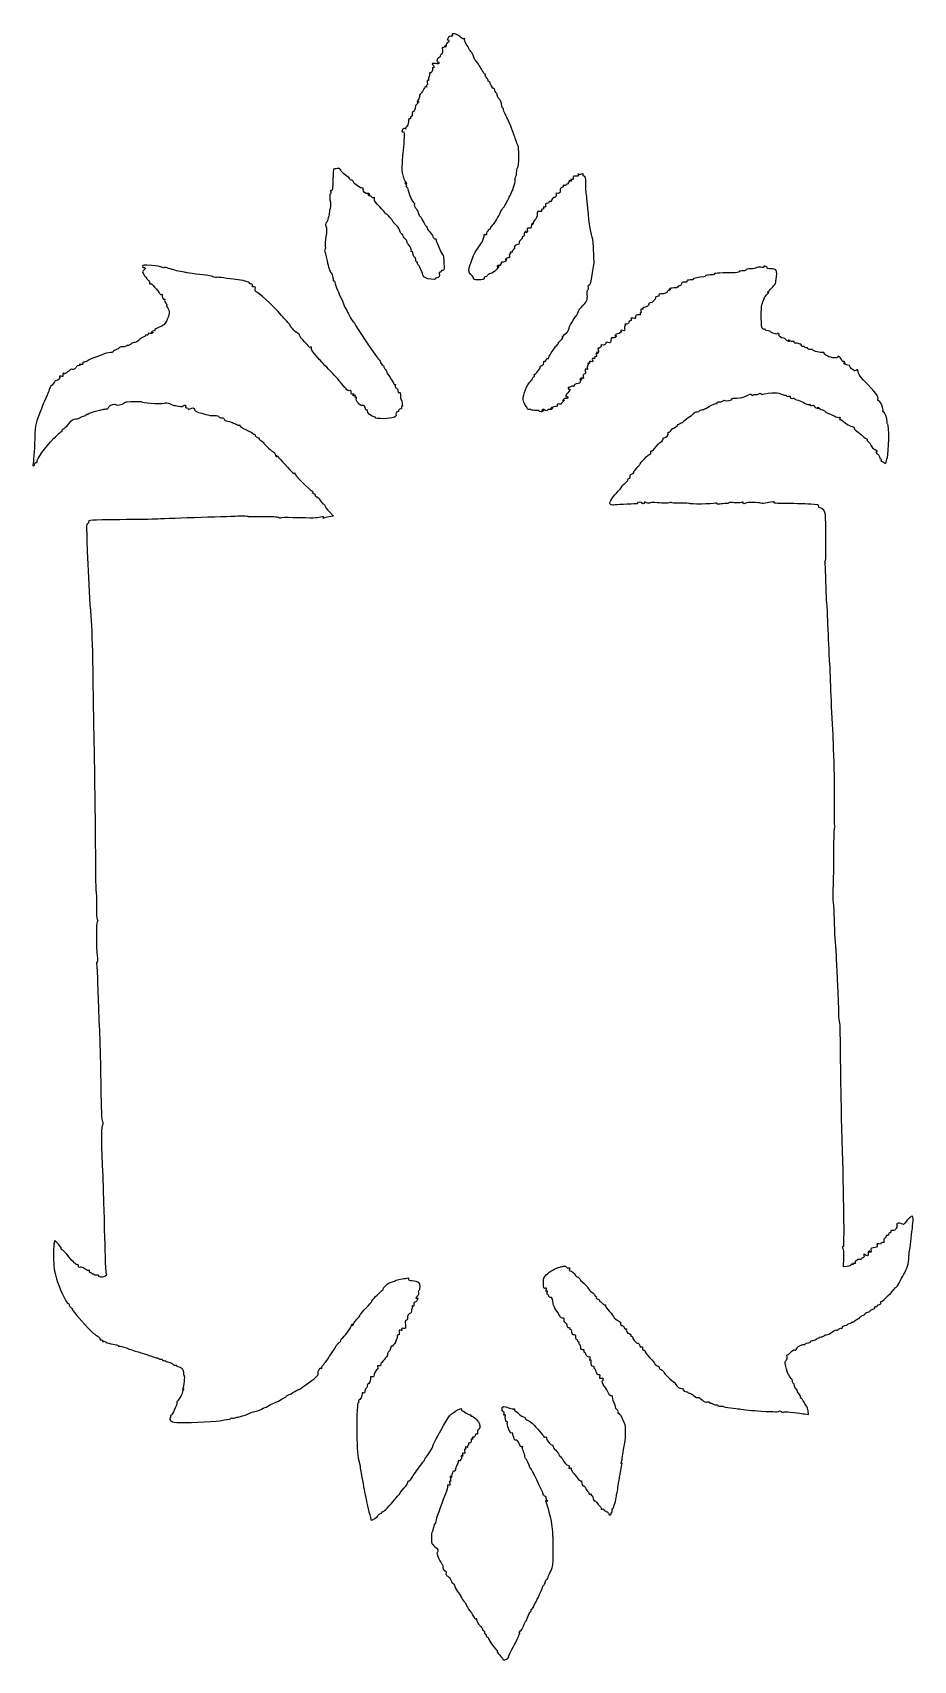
# Model space of a CAD drawing. Header units: centimetres. Extents: x -8.9 to 14.4, y -21.9 to 21.2.
import ezdxf

# ---------------------------------------------------------------- set-up
doc = ezdxf.new("R2010")
doc.units = ezdxf.units.CM
doc.header["$MEASUREMENT"] = 0
doc.layers.add('Layer 1', color=7, linetype='Continuous')

msp = doc.modelspace()

# ---------------------------------------------------------------- linework, layer by layer
at = {"layer": 'Layer 1'}
msp.add_open_spline([(3.53219, -21.90309), (3.53219, -21.89824), (3.53173, -21.88878), (3.53117, -21.88206), (3.53117, -21.88206), (3.53061, -21.87534), (3.49411, -21.8338), (3.45005, -21.78975), (3.45005, -21.78975), (3.406, -21.74569), (3.37739, -21.69761), (3.38649, -21.6829), (3.38649, -21.6829), (3.39558, -21.66818), (3.39153, -21.65615), (3.37748, -21.65615), (3.37748, -21.65615), (3.34556, -21.65615), (3.15295, -21.39079), (3.15295, -21.34681), (3.15295, -21.34681), (3.15295, -21.32902), (3.13632, -21.30808), (3.116, -21.30028), (3.116, -21.30028), (3.09567, -21.29248), (3.08568, -21.27536), (3.0938, -21.26223), (3.0938, -21.26223), (3.10191, -21.2491), (3.09, -21.23124), (3.06734, -21.22254), (3.06734, -21.22254), (3.04467, -21.21384), (3.03359, -21.19465), (3.04271, -21.1799), (3.04271, -21.1799), (3.05183, -21.16514), (3.04075, -21.14595), (3.01808, -21.13725), (3.01808, -21.13725), (2.99541, -21.12855), (2.98247, -21.11237), (2.98932, -21.10129), (2.98932, -21.10129), (2.99617, -21.0902), (2.97702, -21.05874), (2.94677, -21.03136), (2.94677, -21.03136), (2.87572, -20.96706), (2.8146, -20.84854), (2.83871, -20.82182), (2.83871, -20.82182), (2.84905, -20.81037), (2.84253, -20.80961), (2.82424, -20.82014), (2.82424, -20.82014), (2.80411, -20.83173), (2.78387, -20.82035), (2.77297, -20.79131), (2.77297, -20.79131), (2.76306, -20.76492), (2.71255, -20.6862), (2.66071, -20.61636), (2.66071, -20.61636), (2.60887, -20.54653), (2.56646, -20.47806), (2.56646, -20.46422), (2.56646, -20.46422), (2.56646, -20.45038), (2.53372, -20.39802), (2.4937, -20.34787), (2.4937, -20.34787), (2.45368, -20.29772), (2.42094, -20.24824), (2.42094, -20.23792), (2.42094, -20.23792), (2.42094, -20.2276), (2.39342, -20.18232), (2.35978, -20.13729), (2.35978, -20.13729), (2.32615, -20.09226), (2.28303, -20.01672), (2.26397, -19.96943), (2.26397, -19.96943), (2.24491, -19.92213), (2.22029, -19.88344), (2.20927, -19.88344), (2.20927, -19.88344), (2.19825, -19.88344), (2.17425, -19.84726), (2.15594, -19.80305), (2.15594, -19.80305), (2.13762, -19.75884), (2.10008, -19.71059), (2.07251, -19.69584), (2.07251, -19.69584), (2.04494, -19.68108), (2.02417, -19.65474), (2.02635, -19.63732), (2.02635, -19.63732), (2.03449, -19.57248), (2.02333, -19.53681), (1.99951, -19.55153), (1.99951, -19.55153), (1.97481, -19.5668), (1.92872, -19.46689), (1.94055, -19.42372), (1.94055, -19.42372), (1.94404, -19.41098), (1.9305, -19.38122), (1.91045, -19.35757), (1.91045, -19.35757), (1.84784, -19.28371), (1.76462, -19.08963), (1.78907, -19.07452), (1.78907, -19.07452), (1.83812, -19.04421), (1.80918, -18.95849), (1.73513, -18.91474), (1.73513, -18.91474), (1.68374, -18.88439), (1.65366, -18.84179), (1.64532, -18.78757), (1.64532, -18.78757), (1.63419, -18.71526), (1.64022, -18.55836), (1.6548, -18.54068), (1.6548, -18.54068), (1.6627, -18.5311), (1.67019, -18.5051), (1.69305, -18.40784), (1.69305, -18.40784), (1.70424, -18.36024), (1.72377, -18.31489), (1.73644, -18.30706), (1.73644, -18.30706), (1.74911, -18.29922), (1.75948, -18.26732), (1.75948, -18.23616), (1.75948, -18.23616), (1.75948, -18.18227), (1.87151, -17.86621), (2.01681, -17.51021), (2.01681, -17.51021), (2.05361, -17.42003), (2.07686, -17.32837), (2.06847, -17.3065), (2.06847, -17.3065), (2.05762, -17.27825), (2.06543, -17.27144), (2.09547, -17.28297), (2.09547, -17.28297), (2.1293, -17.29595), (2.13506, -17.28529), (2.1244, -17.22951), (2.1244, -17.22951), (2.11604, -17.18579), (2.12119, -17.16608), (2.13821, -17.1766), (2.13821, -17.1766), (2.15427, -17.18652), (2.15895, -17.17671), (2.14969, -17.15256), (2.14969, -17.15256), (2.14108, -17.13012), (2.14798, -17.09666), (2.16504, -17.0782), (2.16504, -17.0782), (2.18927, -17.05197), (2.18737, -17.0488), (2.15635, -17.06371), (2.15635, -17.06371), (2.12221, -17.08011), (2.1223, -17.07789), (2.15703, -17.04774), (2.15703, -17.04774), (2.17923, -17.02847), (2.19736, -16.9889), (2.19731, -16.95979), (2.19731, -16.95979), (2.19726, -16.92736), (2.2127, -16.90937), (2.23718, -16.91333), (2.23718, -16.91333), (2.26284, -16.91747), (2.2791, -16.89598), (2.28264, -16.85325), (2.28264, -16.85325), (2.28567, -16.81666), (2.30616, -16.75922), (2.32818, -16.72562), (2.32818, -16.72562), (2.35019, -16.69202), (2.35924, -16.65465), (2.34827, -16.64258), (2.34827, -16.64258), (2.3373, -16.63051), (2.34979, -16.62835), (2.37601, -16.63777), (2.37601, -16.63777), (2.40444, -16.648), (2.41716, -16.64436), (2.40752, -16.62876), (2.40752, -16.62876), (2.39863, -16.61437), (2.40477, -16.6026), (2.42116, -16.6026), (2.42116, -16.6026), (2.43951, -16.6026), (2.4441, -16.58099), (2.43311, -16.54637), (2.43311, -16.54637), (2.41997, -16.50495), (2.42408, -16.49559), (2.44873, -16.51082), (2.44873, -16.51082), (2.47292, -16.52578), (2.4782, -16.51625), (2.46779, -16.47643), (2.46779, -16.47643), (2.45688, -16.43472), (2.46324, -16.42513), (2.49399, -16.43694), (2.49399, -16.43694), (2.5259, -16.44918), (2.53174, -16.43759), (2.52128, -16.38284), (2.52128, -16.38284), (2.51292, -16.33912), (2.51807, -16.31941), (2.53509, -16.32993), (2.53509, -16.32993), (2.5514, -16.34001), (2.55569, -16.32968), (2.54584, -16.30402), (2.54584, -16.30402), (2.53379, -16.27261), (2.54073, -16.26567), (2.57215, -16.27772), (2.57215, -16.27772), (2.60057, -16.28863), (2.60844, -16.28376), (2.5957, -16.26314), (2.5957, -16.26314), (2.58517, -16.24612), (2.59045, -16.23219), (2.60742, -16.23219), (2.60742, -16.23219), (2.62438, -16.23219), (2.63198, -16.21581), (2.6243, -16.19579), (2.6243, -16.19579), (2.61566, -16.17327), (2.62719, -16.16066), (2.65454, -16.16272), (2.65454, -16.16272), (2.68571, -16.16506), (2.69681, -16.14803), (2.69218, -16.10497), (2.69218, -16.10497), (2.68777, -16.06407), (2.69581, -16.05022), (2.71652, -16.06301), (2.71652, -16.06301), (2.73709, -16.07573), (2.74195, -16.06784), (2.73105, -16.03944), (2.73105, -16.03944), (2.72009, -16.01088), (2.72621, -16.00119), (2.74954, -16.01014), (2.74954, -16.01014), (2.76976, -16.0179), (2.79067, -15.99955), (2.79933, -15.96644), (2.79933, -15.96644), (2.8079, -15.93366), (2.82665, -15.91703), (2.84339, -15.92737), (2.84339, -15.92737), (2.86271, -15.93931), (2.8684, -15.92259), (2.86027, -15.87774), (2.86027, -15.87774), (2.85331, -15.83936), (2.85974, -15.81269), (2.87514, -15.81609), (2.87514, -15.81609), (2.92632, -15.82739), (2.9477, -15.71304), (2.90853, -15.63754), (2.90853, -15.63754), (2.86886, -15.56108), (2.74008, -15.44717), (2.70588, -15.45828), (2.70588, -15.45828), (2.69468, -15.46192), (2.68552, -15.45101), (2.68552, -15.43403), (2.68552, -15.43403), (2.68552, -15.41705), (2.67764, -15.41104), (2.66801, -15.42067), (2.66801, -15.42067), (2.65838, -15.4303), (2.61155, -15.40848), (2.56394, -15.37216), (2.56394, -15.37216), (2.51633, -15.33585), (2.46398, -15.30615), (2.4476, -15.30615), (2.4476, -15.30615), (2.43122, -15.30615), (2.42517, -15.29424), (2.43417, -15.27969), (2.43417, -15.27969), (2.48639, -15.19518), (2.22035, -15.33861), (2.12141, -15.4483), (2.12141, -15.4483), (2.05894, -15.51756), (1.70252, -16.14954), (1.69051, -16.21234), (1.69051, -16.21234), (1.68843, -16.22326), (1.68374, -16.23814), (1.6801, -16.24542), (1.6801, -16.24542), (1.67647, -16.25269), (1.67161, -16.26758), (1.6693, -16.27849), (1.6693, -16.27849), (1.66169, -16.31459), (1.51399, -16.53609), (1.48433, -16.5559), (1.48433, -16.5559), (1.46831, -16.56659), (1.46411, -16.57552), (1.475, -16.57574), (1.475, -16.57574), (1.48588, -16.57596), (1.4162, -16.68033), (1.32014, -16.80766), (1.32014, -16.80766), (1.22409, -16.93499), (1.12836, -17.0723), (1.10741, -17.11279), (1.10741, -17.11279), (1.08645, -17.15329), (1.05791, -17.17937), (1.04398, -17.17076), (1.04398, -17.17076), (1.03005, -17.16215), (1.01865, -17.17768), (1.01865, -17.20528), (1.01865, -17.20528), (1.01865, -17.23287), (0.97102, -17.30551), (0.91281, -17.3667), (0.91281, -17.3667), (0.8546, -17.42789), (0.80698, -17.48837), (0.80698, -17.5011), (0.80698, -17.5011), (0.80698, -17.51382), (0.79697, -17.5282), (0.78473, -17.53306), (0.78473, -17.53306), (0.77249, -17.53791), (0.71922, -17.59894), (0.66635, -17.66869), (0.66635, -17.66869), (0.55435, -17.81642), (0.37921, -17.9911), (0.35057, -17.98362), (0.35057, -17.98362), (0.33966, -17.98077), (0.33073, -17.98954), (0.33073, -18.00311), (0.33073, -18.00311), (0.33073, -18.01668), (0.30692, -18.03535), (0.27781, -18.04458), (0.27781, -18.04458), (0.24871, -18.05382), (0.22482, -18.07546), (0.22473, -18.09267), (0.22473, -18.09267), (0.22456, -18.12385), (0.06786, -18.2271), (0.04913, -18.20837), (0.04913, -18.20837), (0.03395, -18.19318), (-0.06014, -17.81909), (-0.07768, -17.70415), (-0.07768, -17.70415), (-0.08627, -17.64788), (-0.09811, -17.59405), (-0.104, -17.58453), (-0.104, -17.58453), (-0.10988, -17.57501), (-0.12218, -17.51984), (-0.13132, -17.46194), (-0.13132, -17.46194), (-0.14046, -17.40404), (-0.16574, -17.26737), (-0.1875, -17.15823), (-0.1875, -17.15823), (-0.20926, -17.04909), (-0.23714, -16.88835), (-0.24946, -16.80104), (-0.24946, -16.80104), (-0.26177, -16.71373), (-0.27834, -16.62443), (-0.28627, -16.6026), (-0.28627, -16.6026), (-0.34665, -16.43641), (-0.35426, -15.09478), (-0.29483, -15.09456), (-0.29483, -15.09456), (-0.28235, -15.09452), (-0.27924, -15.076), (-0.28791, -15.05342), (-0.28791, -15.05342), (-0.29696, -15.02983), (-0.29251, -15.01925), (-0.27746, -15.02855), (-0.27746, -15.02855), (-0.24845, -15.04648), (-0.18635, -14.91723), (-0.19618, -14.85938), (-0.19618, -14.85938), (-0.20017, -14.8359), (-0.18742, -14.82846), (-0.16073, -14.8387), (-0.16073, -14.8387), (-0.12999, -14.8505), (-0.11906, -14.83815), (-0.11906, -14.79158), (-0.11906, -14.79158), (-0.11906, -14.75687), (-0.10663, -14.72433), (-0.09143, -14.71926), (-0.09143, -14.71926), (-0.07623, -14.71419), (-0.06183, -14.68395), (-0.05943, -14.65205), (-0.05943, -14.65205), (-0.05702, -14.62014), (-0.04979, -14.5993), (-0.04336, -14.60574), (-0.04336, -14.60574), (-0.02166, -14.62744), (0.04174, -14.47653), (0.02703, -14.43819), (0.02703, -14.43819), (0.0164, -14.41051), (0.0271, -14.40402), (0.06638, -14.41429), (0.06638, -14.41429), (0.09895, -14.42281), (0.11844, -14.41621), (0.11558, -14.39764), (0.11558, -14.39764), (0.10764, -14.34605), (0.18725, -14.19265), (0.21072, -14.2143), (0.21072, -14.2143), (0.22282, -14.22546), (0.2258, -14.20662), (0.21737, -14.17244), (0.21737, -14.17244), (0.20449, -14.12026), (0.21047, -14.1125), (0.25466, -14.12405), (0.25466, -14.12405), (0.28635, -14.13234), (0.3034, -14.12614), (0.29751, -14.10848), (0.29751, -14.10848), (0.29213, -14.09234), (0.3038, -14.06054), (0.32343, -14.0378), (0.32343, -14.0378), (0.43055, -13.91373), (0.49433, -13.82051), (0.48114, -13.80732), (0.48114, -13.80732), (0.47292, -13.79911), (0.48931, -13.76759), (0.51754, -13.73729), (0.51754, -13.73729), (0.54578, -13.70698), (0.5659, -13.6636), (0.56225, -13.64088), (0.56225, -13.64088), (0.55861, -13.61817), (0.56956, -13.60225), (0.58659, -13.6055), (0.58659, -13.6055), (0.63065, -13.61391), (0.75736, -13.3876), (0.73753, -13.33592), (0.73753, -13.33592), (0.7268, -13.30796), (0.73369, -13.29581), (0.75743, -13.30084), (0.75743, -13.30084), (0.78256, -13.30617), (0.79143, -13.28627), (0.78621, -13.23625), (0.78621, -13.23625), (0.78008, -13.17751), (0.78714, -13.16722), (0.82387, -13.18132), (0.82387, -13.18132), (0.85705, -13.19405), (0.86498, -13.18798), (0.85368, -13.15851), (0.85368, -13.15851), (0.84184, -13.12768), (0.85324, -13.12123), (0.90283, -13.13071), (0.90283, -13.13071), (0.96459, -13.14252), (0.96666, -13.13849), (0.95057, -13.03786), (0.95057, -13.03786), (0.93713, -12.95378), (0.94264, -12.92927), (0.97802, -12.91569), (0.97802, -12.91569), (1.00678, -12.90465), (1.01681, -12.88142), (1.00664, -12.84939), (1.00664, -12.84939), (0.99268, -12.8054), (1.04973, -12.72646), (1.09547, -12.72646), (1.09547, -12.72646), (1.10415, -12.72646), (1.11078, -12.69967), (1.11021, -12.66693), (1.11021, -12.66693), (1.10963, -12.63418), (1.11819, -12.6074), (1.12922, -12.6074), (1.12922, -12.6074), (1.14025, -12.6074), (1.14167, -12.58758), (1.13238, -12.56337), (1.13238, -12.56337), (1.12052, -12.53245), (1.12534, -12.52543), (1.14859, -12.5398), (1.14859, -12.5398), (1.17221, -12.55439), (1.17919, -12.54245), (1.17293, -12.49813), (1.17293, -12.49813), (1.16765, -12.46067), (1.17769, -12.43588), (1.1982, -12.43571), (1.1982, -12.43571), (1.232, -12.43542), (1.28205, -12.37565), (1.28282, -12.33464), (1.28282, -12.33464), (1.28305, -12.32286), (1.27132, -12.32059), (1.25677, -12.32958), (1.25677, -12.32958), (1.21624, -12.35463), (1.22533, -12.31756), (1.2709, -12.27199), (1.2709, -12.27199), (1.29419, -12.24869), (1.3047, -12.21004), (1.29557, -12.18127), (1.29557, -12.18127), (1.28682, -12.1537), (1.29097, -12.13115), (1.30479, -12.13115), (1.30479, -12.13115), (1.3186, -12.13115), (1.33056, -12.08354), (1.33137, -12.02535), (1.33137, -12.02535), (1.33306, -11.9029), (1.29574, -11.87257), (1.13144, -11.86287), (1.13144, -11.86287), (1.05342, -11.85827), (1.02792, -11.84671), (1.03797, -11.82052), (1.03797, -11.82052), (1.04803, -11.79433), (1.03464, -11.78826), (0.98892, -11.7983), (0.98892, -11.7983), (0.95434, -11.80589), (0.87932, -11.81867), (0.82221, -11.82669), (0.82221, -11.82669), (0.7651, -11.83472), (0.70557, -11.85191), (0.68992, -11.8649), (0.68992, -11.8649), (0.67426, -11.87789), (0.64955, -11.89005), (0.635, -11.89193), (0.635, -11.89193), (0.5438, -11.90367), (0.48653, -11.9329), (0.42128, -12.00099), (0.42128, -12.00099), (0.38059, -12.04347), (0.35729, -12.07823), (0.36951, -12.07823), (0.36951, -12.07823), (0.38174, -12.07823), (0.36313, -12.10183), (0.32816, -12.13068), (0.32816, -12.13068), (0.22704, -12.21411), (0.06654, -12.38063), (0.06633, -12.40234), (0.06633, -12.40234), (0.06614, -12.42275), (0.05283, -12.43831), (-0.13891, -12.64222), (-0.13891, -12.64222), (-0.20075, -12.70799), (-0.25135, -12.77246), (-0.25135, -12.78548), (-0.25135, -12.78548), (-0.25135, -12.79851), (-0.28707, -12.84338), (-0.33073, -12.88521), (-0.33073, -12.88521), (-0.37439, -12.92703), (-0.4101, -12.97618), (-0.4101, -12.99443), (-0.4101, -12.99443), (-0.4101, -13.01268), (-0.42385, -13.0361), (-0.44065, -13.04649), (-0.44065, -13.04649), (-0.46086, -13.05898), (-0.46396, -13.05365), (-0.44979, -13.03073), (-0.44979, -13.03073), (-0.43552, -13.00764), (-0.43871, -13.00248), (-0.45936, -13.01524), (-0.45936, -13.01524), (-0.4764, -13.02577), (-0.48452, -13.04381), (-0.4774, -13.05532), (-0.4774, -13.05532), (-0.46371, -13.07747), (-0.6887, -13.3817), (-0.7299, -13.39674), (-0.7299, -13.39674), (-0.74319, -13.40159), (-0.75406, -13.422), (-0.75406, -13.44211), (-0.75406, -13.44211), (-0.75406, -13.46221), (-0.77537, -13.49006), (-0.80141, -13.504), (-0.80141, -13.504), (-0.82745, -13.51794), (-0.86613, -13.563), (-0.88736, -13.60415), (-0.88736, -13.60415), (-0.90859, -13.6453), (-0.93193, -13.68491), (-0.93923, -13.69219), (-0.93923, -13.69219), (-0.94653, -13.69946), (-0.96441, -13.72465), (-0.97896, -13.74815), (-0.97896, -13.74815), (-1.07784, -13.90785), (-1.20183, -14.08138), (-1.23887, -14.1119), (-1.23887, -14.1119), (-1.26295, -14.13174), (-1.27498, -14.16037), (-1.26562, -14.17552), (-1.26562, -14.17552), (-1.25601, -14.19108), (-1.26132, -14.19521), (-1.27781, -14.18501), (-1.27781, -14.18501), (-1.31322, -14.16313), (-1.36932, -14.25953), (-1.35735, -14.32169), (-1.35735, -14.32169), (-1.34766, -14.372), (-1.43979, -14.45879), (-1.65365, -14.60079), (-1.65365, -14.60079), (-1.73368, -14.65394), (-1.81673, -14.71235), (-1.8382, -14.73059), (-1.8382, -14.73059), (-1.85967, -14.74883), (-1.88349, -14.7607), (-1.89112, -14.75697), (-1.89112, -14.75697), (-1.89875, -14.75323), (-1.96024, -14.78598), (-2.02776, -14.82973), (-2.02776, -14.82973), (-2.09528, -14.87348), (-2.16374, -14.90927), (-2.17989, -14.90927), (-2.17989, -14.90927), (-2.19605, -14.90927), (-2.20927, -14.92118), (-2.20927, -14.93573), (-2.20927, -14.93573), (-2.20927, -14.95028), (-2.22232, -14.96219), (-2.23826, -14.96219), (-2.23826, -14.96219), (-2.2542, -14.96219), (-2.30104, -14.98625), (-2.34234, -15.01566), (-2.34234, -15.01566), (-2.38365, -15.04507), (-2.46824, -15.08706), (-2.53032, -15.10896), (-2.53032, -15.10896), (-2.59241, -15.13087), (-2.66463, -15.16818), (-2.69082, -15.19188), (-2.69082, -15.19188), (-2.71701, -15.21558), (-2.73844, -15.22751), (-2.73844, -15.21839), (-2.73844, -15.21839), (-2.73844, -15.20927), (-2.79379, -15.23123), (-2.86144, -15.2672), (-2.86144, -15.2672), (-2.92909, -15.30317), (-3.00614, -15.3326), (-3.03267, -15.3326), (-3.03267, -15.3326), (-3.05919, -15.3326), (-3.14898, -15.36272), (-3.23221, -15.39953), (-3.23221, -15.39953), (-3.31543, -15.43633), (-3.41454, -15.46984), (-3.45244, -15.47399), (-3.45244, -15.47399), (-3.49034, -15.47814), (-3.53627, -15.49075), (-3.55449, -15.50202), (-3.55449, -15.50202), (-3.57272, -15.51328), (-3.60493, -15.51587), (-3.62606, -15.50776), (-3.62606, -15.50776), (-3.64719, -15.49965), (-3.66448, -15.50195), (-3.66448, -15.51287), (-3.66448, -15.51287), (-3.66448, -15.5308), (-3.74404, -15.54684), (-3.84969, -15.55022), (-3.84969, -15.55022), (-3.87152, -15.55091), (-3.90185, -15.56123), (-3.9171, -15.57313), (-3.9171, -15.57313), (-3.93884, -15.59011), (-4.78116, -15.63464), (-4.92786, -15.62657), (-4.92786, -15.62657), (-4.94605, -15.62557), (-5.02449, -15.62301), (-5.10216, -15.62089), (-5.10216, -15.62089), (-5.20749, -15.61801), (-5.25106, -15.60474), (-5.2736, -15.56865), (-5.2736, -15.56865), (-5.29321, -15.53724), (-5.29457, -15.51455), (-5.27746, -15.50398), (-5.27746, -15.50398), (-5.26297, -15.49503), (-5.25797, -15.47661), (-5.26634, -15.46307), (-5.26634, -15.46307), (-5.27471, -15.44952), (-5.27104, -15.43844), (-5.25819, -15.43844), (-5.25819, -15.43844), (-5.2278, -15.43844), (-5.0821, -15.12325), (-5.10288, -15.10247), (-5.10288, -15.10247), (-5.11159, -15.09375), (-5.09745, -15.06756), (-5.07145, -15.04425), (-5.07145, -15.04425), (-5.03198, -15.00887), (-4.95009, -14.84965), (-4.94761, -14.80344), (-4.94761, -14.80344), (-4.94722, -14.79616), (-4.93631, -14.77349), (-4.92337, -14.75305), (-4.92337, -14.75305), (-4.90623, -14.72598), (-4.90925, -14.7217), (-4.93448, -14.73729), (-4.93448, -14.73729), (-4.95967, -14.75286), (-4.96275, -14.74857), (-4.94579, -14.72154), (-4.94579, -14.72154), (-4.91625, -14.67448), (-4.88654, -14.3801), (-4.91133, -14.3801), (-4.91133, -14.3801), (-4.9215, -14.3801), (-4.92631, -14.34814), (-4.92202, -14.30907), (-4.92202, -14.30907), (-4.91343, -14.23083), (-4.99299, -14.14437), (-5.07495, -14.14286), (-5.07495, -14.14286), (-5.10127, -14.14238), (-5.11554, -14.13021), (-5.10665, -14.11583), (-5.10665, -14.11583), (-5.09769, -14.10134), (-5.10728, -14.09611), (-5.12813, -14.10412), (-5.12813, -14.10412), (-5.14884, -14.11206), (-5.18433, -14.10002), (-5.20699, -14.07735), (-5.20699, -14.07735), (-5.22966, -14.05469), (-5.26018, -14.03615), (-5.27483, -14.03615), (-5.27483, -14.03615), (-5.28947, -14.03615), (-5.33497, -14.02232), (-5.37593, -14.00541), (-5.37593, -14.00541), (-5.4169, -13.98851), (-5.45935, -13.97661), (-5.47026, -13.97896), (-5.47026, -13.97896), (-5.48117, -13.98131), (-5.4901, -13.97062), (-5.4901, -13.95521), (-5.4901, -13.95521), (-5.4901, -13.9398), (-5.50253, -13.93487), (-5.51772, -13.94426), (-5.51772, -13.94426), (-5.53291, -13.95365), (-5.56268, -13.94694), (-5.58387, -13.92935), (-5.58387, -13.92935), (-5.60506, -13.91177), (-5.6224, -13.90415), (-5.6224, -13.91243), (-5.6224, -13.91243), (-5.6224, -13.92072), (-5.70276, -13.89737), (-5.80099, -13.86056), (-5.80099, -13.86056), (-5.89922, -13.82374), (-6.04507, -13.77597), (-6.1251, -13.75441), (-6.1251, -13.75441), (-6.20514, -13.73284), (-6.34536, -13.6857), (-6.4367, -13.64965), (-6.4367, -13.64965), (-6.52804, -13.6136), (-6.61334, -13.59064), (-6.62626, -13.59862), (-6.62626, -13.59862), (-6.63918, -13.60661), (-6.65374, -13.60189), (-6.65863, -13.58813), (-6.65863, -13.58813), (-6.66351, -13.57437), (-6.72645, -13.55611), (-6.79851, -13.54755), (-6.79851, -13.54755), (-6.87056, -13.53899), (-6.94795, -13.51601), (-6.97049, -13.49648), (-6.97049, -13.49648), (-6.99302, -13.47695), (-7.028, -13.46691), (-7.04821, -13.47418), (-7.04821, -13.47418), (-7.06871, -13.48154), (-7.07762, -13.47549), (-7.06834, -13.46048), (-7.06834, -13.46048), (-7.0592, -13.44569), (-7.07242, -13.43521), (-7.09773, -13.43721), (-7.09773, -13.43721), (-7.12304, -13.4392), (-7.14089, -13.42631), (-7.1374, -13.40855), (-7.1374, -13.40855), (-7.13391, -13.3908), (-7.15568, -13.36308), (-7.18579, -13.34697), (-7.18579, -13.34697), (-7.26712, -13.30344), (-7.33839, -13.24268), (-7.4636, -13.1101), (-7.4636, -13.1101), (-7.65762, -12.90467), (-7.91281, -12.59574), (-7.87135, -12.61646), (-7.87135, -12.61646), (-7.84953, -12.62738), (-7.85846, -12.61644), (-7.8912, -12.59216), (-7.8912, -12.59216), (-7.92394, -12.56789), (-7.95073, -12.53162), (-7.95073, -12.51156), (-7.95073, -12.51156), (-7.95073, -12.49151), (-7.96012, -12.4751), (-7.9716, -12.4751), (-7.9716, -12.4751), (-8.01779, -12.4751), (-8.16624, -12.18056), (-8.25829, -11.90625), (-8.25829, -11.90625), (-8.34277, -11.65452), (-8.35745, -11.57411), (-8.36698, -11.31094), (-8.36698, -11.31094), (-8.37304, -11.14359), (-8.36782, -10.95987), (-8.35538, -10.90266), (-8.35538, -10.90266), (-8.35538, -10.90266), (-8.33277, -10.79866), (-8.33277, -10.79866), (-8.33277, -10.79866), (-8.33277, -10.79866), (-8.2477, -10.88944), (-8.2477, -10.88944), (-8.2477, -10.88944), (-8.20092, -10.93936), (-8.16259, -10.99509), (-8.16252, -11.01328), (-8.16252, -11.01328), (-8.16245, -11.03147), (-8.15209, -11.04635), (-8.1395, -11.04635), (-8.1395, -11.04635), (-8.1269, -11.04635), (-8.0425, -11.13593), (-7.95194, -11.24541), (-7.95194, -11.24541), (-7.84939, -11.36939), (-7.77071, -11.44174), (-7.74333, -11.43724), (-7.74333, -11.43724), (-7.71506, -11.43258), (-7.70074, -11.44684), (-7.7032, -11.4772), (-7.7032, -11.4772), (-7.70591, -11.51069), (-7.69367, -11.52016), (-7.66105, -11.50981), (-7.66105, -11.50981), (-7.63536, -11.50165), (-7.58373, -11.51988), (-7.544, -11.55113), (-7.544, -11.55113), (-7.50491, -11.58188), (-7.45602, -11.60056), (-7.43536, -11.59263), (-7.43536, -11.59263), (-7.41051, -11.5831), (-7.40278, -11.59119), (-7.41251, -11.61656), (-7.41251, -11.61656), (-7.4216, -11.64024), (-7.41097, -11.6549), (-7.38471, -11.6549), (-7.38471, -11.6549), (-7.36132, -11.6549), (-7.34219, -11.66751), (-7.34219, -11.68292), (-7.34219, -11.68292), (-7.34219, -11.69833), (-7.33028, -11.70358), (-7.31573, -11.69458), (-7.31573, -11.69458), (-7.30118, -11.68559), (-7.28927, -11.68979), (-7.28927, -11.70392), (-7.28927, -11.70392), (-7.28927, -11.71805), (-7.25984, -11.72638), (-7.22386, -11.72243), (-7.22386, -11.72243), (-7.18789, -11.71848), (-7.16425, -11.72463), (-7.17133, -11.73609), (-7.17133, -11.73609), (-7.17841, -11.74754), (-7.1588, -11.76498), (-7.12775, -11.77484), (-7.12775, -11.77484), (-7.06015, -11.79629), (-6.93941, -11.73857), (-6.96538, -11.69721), (-6.96538, -11.69721), (-6.99312, -11.65302), (-6.99707, -11.55901), (-7.0378, -9.97479), (-7.0378, -9.97479), (-7.04753, -9.59644), (-7.05945, -9.20353), (-7.0643, -9.10167), (-7.0643, -9.10167), (-7.10429, -8.26166), (-7.10851, -7.84014), (-7.07767, -7.76569), (-7.07767, -7.76569), (-7.05329, -7.70681), (-7.05239, -7.67684), (-7.07425, -7.6505), (-7.07425, -7.6505), (-7.09416, -7.62651), (-7.10777, -7.32245), (-7.11599, -6.71787), (-7.11599, -6.71787), (-7.1273, -5.88611), (-7.1349, -5.6208), (-7.16978, -4.84188), (-7.16978, -4.84188), (-7.17695, -4.6818), (-7.19029, -4.31271), (-7.19943, -4.02167), (-7.19943, -4.02167), (-7.20857, -3.73063), (-7.22164, -3.48305), (-7.22848, -3.4715), (-7.22848, -3.4715), (-7.23532, -3.45995), (-7.22925, -3.43613), (-7.21501, -3.41858), (-7.21501, -3.41858), (-7.19985, -3.3999), (-7.19713, -3.33478), (-7.20846, -3.26152), (-7.20846, -3.26152), (-7.24088, -3.05178), (-7.24319, -2.37537), (-7.21155, -2.35581), (-7.21155, -2.35581), (-7.19154, -2.34345), (-7.19161, -2.32282), (-7.21179, -2.28511), (-7.21179, -2.28511), (-7.22901, -2.25294), (-7.23726, -2.10437), (-7.23263, -1.90968), (-7.23263, -1.90968), (-7.22843, -1.73248), (-7.23187, -1.57559), (-7.24029, -1.56104), (-7.24029, -1.56104), (-7.24871, -1.54649), (-7.25721, -1.15358), (-7.25916, -0.68792), (-7.25916, -0.68792), (-7.26294, 0.21084), (-7.27732, 1.2957), (-7.30351, 2.65906), (-7.30351, 2.65906), (-7.31231, 3.11745), (-7.32434, 3.85564), (-7.33024, 4.29948), (-7.33024, 4.29948), (-7.33996, 5.03109), (-7.35364, 5.42808), (-7.37981, 5.73733), (-7.37981, 5.73733), (-7.41129, 6.10926), (-7.44375, 6.65761), (-7.46151, 7.11729), (-7.46151, 7.11729), (-7.5018, 8.16042), (-7.50186, 8.18885), (-7.46362, 8.18885), (-7.46362, 8.18885), (-7.44081, 8.18885), (-7.43135, 8.20735), (-7.43907, 8.23686), (-7.43907, 8.23686), (-7.45097, 8.28236), (-7.40764, 8.28531), (-6.60977, 8.29333), (-6.60977, 8.29333), (-6.14675, 8.29798), (-5.71434, 8.30517), (-5.64885, 8.30931), (-5.64885, 8.30931), (-5.58337, 8.31345), (-5.13093, 8.32966), (-4.64344, 8.34534), (-4.64344, 8.34534), (-4.15594, 8.36102), (-3.63504, 8.37838), (-3.48589, 8.38391), (-3.48589, 8.38391), (-3.33673, 8.38945), (-3.21471, 8.38652), (-3.21473, 8.3774), (-3.21473, 8.3774), (-3.21475, 8.36829), (-3.0411, 8.36443), (-2.82885, 8.36883), (-2.82885, 8.36883), (-2.58776, 8.37383), (-2.43044, 8.36647), (-2.40965, 8.34922), (-2.40965, 8.34922), (-2.39135, 8.33403), (-2.36859, 8.3294), (-2.35906, 8.33892), (-2.35906, 8.33892), (-2.34954, 8.34845), (-2.19585, 8.35236), (-2.01754, 8.34762), (-2.01754, 8.34762), (-1.4806, 8.33334), (-1.40661, 8.33445), (-1.29925, 8.3584), (-1.29925, 8.3584), (-1.21755, 8.37662), (-1.20058, 8.3743), (-1.21735, 8.34718), (-1.21735, 8.34718), (-1.23115, 8.32484), (-1.22803, 8.31943), (-1.20835, 8.3316), (-1.20835, 8.3316), (-1.19177, 8.34184), (-1.12768, 8.35885), (-1.06591, 8.36939), (-1.06591, 8.36939), (-1.06591, 8.36939), (-0.95362, 8.38857), (-0.95362, 8.38857), (-0.95362, 8.38857), (-0.95362, 8.38857), (-1.06551, 8.50995), (-1.06551, 8.50995), (-1.06551, 8.50995), (-1.12705, 8.57671), (-1.1774, 8.64226), (-1.1774, 8.65561), (-1.1774, 8.65561), (-1.1774, 8.66896), (-1.20237, 8.69739), (-1.23289, 8.71879), (-1.23289, 8.71879), (-1.26342, 8.7402), (-1.29928, 8.78565), (-1.31259, 8.8198), (-1.31259, 8.8198), (-1.32589, 8.85395), (-1.36045, 8.88808), (-1.38938, 8.89565), (-1.38938, 8.89565), (-1.41831, 8.90321), (-1.44198, 8.9246), (-1.44198, 8.94317), (-1.44198, 8.94317), (-1.44198, 8.96175), (-1.46059, 8.98409), (-1.48334, 8.99282), (-1.48334, 8.99282), (-1.50609, 9.00155), (-1.5173, 9.02068), (-1.50824, 9.03533), (-1.50824, 9.03533), (-1.49918, 9.04999), (-1.50667, 9.06198), (-1.52488, 9.06198), (-1.52488, 9.06198), (-1.57323, 9.06198), (-1.99732, 9.49082), (-1.97873, 9.52091), (-1.97873, 9.52091), (-1.97006, 9.53493), (-1.97539, 9.53873), (-1.99056, 9.52935), (-1.99056, 9.52935), (-2.00574, 9.51997), (-2.05818, 9.55791), (-2.1071, 9.61365), (-2.1071, 9.61365), (-2.28111, 9.81194), (-2.48347, 10.02713), (-2.46152, 9.99055), (-2.46152, 9.99055), (-2.4464, 9.96535), (-2.44905, 9.95946), (-2.46977, 9.97227), (-2.46977, 9.97227), (-2.48657, 9.98265), (-2.50031, 10.00788), (-2.50031, 10.02834), (-2.50031, 10.02834), (-2.50031, 10.0488), (-2.5271, 10.0797), (-2.55984, 10.09701), (-2.55984, 10.09701), (-2.63262, 10.1355), (-2.83302, 10.33156), (-2.80108, 10.33304), (-2.80108, 10.33304), (-2.78846, 10.33362), (-2.81087, 10.35186), (-2.85089, 10.37357), (-2.85089, 10.37357), (-2.8909, 10.39528), (-2.92365, 10.42377), (-2.92365, 10.43687), (-2.92365, 10.43687), (-2.92365, 10.44998), (-2.94746, 10.46826), (-2.97656, 10.4775), (-2.97656, 10.4775), (-3.00567, 10.48674), (-3.02948, 10.51205), (-3.02948, 10.53376), (-3.02948, 10.53376), (-3.02948, 10.55547), (-3.04139, 10.56587), (-3.05594, 10.55688), (-3.05594, 10.55688), (-3.07049, 10.54788), (-3.0824, 10.55186), (-3.0824, 10.56571), (-3.0824, 10.56571), (-3.0824, 10.57956), (-3.16527, 10.62978), (-3.26657, 10.6773), (-3.26657, 10.6773), (-3.36861, 10.72518), (-3.44337, 10.77564), (-3.43421, 10.79047), (-3.43421, 10.79047), (-3.42429, 10.80652), (-3.43528, 10.81047), (-3.4617, 10.80033), (-3.4617, 10.80033), (-3.48592, 10.79103), (-3.50573, 10.79496), (-3.50573, 10.80906), (-3.50573, 10.80906), (-3.50573, 10.82315), (-3.51466, 10.83216), (-3.52557, 10.82907), (-3.52557, 10.82907), (-3.53649, 10.82597), (-3.56945, 10.83682), (-3.59882, 10.85318), (-3.59882, 10.85318), (-3.62819, 10.86953), (-3.69665, 10.89124), (-3.75096, 10.90143), (-3.75096, 10.90143), (-3.80867, 10.91226), (-3.84969, 10.93522), (-3.84969, 10.95669), (-3.84969, 10.95669), (-3.84969, 10.97791), (-3.87671, 10.99344), (-3.91363, 10.99344), (-3.91363, 10.99344), (-3.9488, 10.99344), (-3.98222, 11.00739), (-3.9879, 11.02443), (-3.9879, 11.02443), (-3.99393, 11.04253), (-4.04428, 11.05362), (-4.10884, 11.05109), (-4.10884, 11.05109), (-4.16968, 11.04871), (-4.2702, 11.06344), (-4.33223, 11.08383), (-4.33223, 11.08383), (-4.39425, 11.10422), (-4.48316, 11.12877), (-4.52979, 11.13838), (-4.52979, 11.13838), (-4.58019, 11.14878), (-4.62116, 11.17658), (-4.63079, 11.20694), (-4.63079, 11.20694), (-4.64912, 11.26468), (-4.67709, 11.27019), (-4.75101, 11.23063), (-4.75101, 11.23063), (-4.78629, 11.21175), (-4.80219, 11.21175), (-4.80219, 11.23063), (-4.80219, 11.23063), (-4.80219, 11.2457), (-4.82075, 11.25802), (-4.84344, 11.25802), (-4.84344, 11.25802), (-4.86612, 11.25802), (-4.87784, 11.2691), (-4.86946, 11.28265), (-4.86946, 11.28265), (-4.86109, 11.2962), (-4.86767, 11.31558), (-4.88409, 11.32573), (-4.88409, 11.32573), (-4.90051, 11.33587), (-4.92321, 11.32917), (-4.93454, 11.31084), (-4.93454, 11.31084), (-4.94938, 11.28682), (-4.98369, 11.28366), (-5.05726, 11.29952), (-5.05726, 11.29952), (-5.11342, 11.31163), (-5.17128, 11.32253), (-5.18583, 11.32375), (-5.18583, 11.32375), (-5.20039, 11.32496), (-5.25088, 11.34542), (-5.29805, 11.36922), (-5.29805, 11.36922), (-5.34521, 11.39301), (-5.39046, 11.4017), (-5.39861, 11.38852), (-5.39861, 11.38852), (-5.41649, 11.35959), (-5.94602, 11.37859), (-6.01219, 11.41053), (-6.01219, 11.41053), (-6.05159, 11.42954), (-6.16334, 11.43186), (-6.42087, 11.41899), (-6.42087, 11.41899), (-6.4453, 11.41777), (-6.48141, 11.40064), (-6.50113, 11.38093), (-6.50113, 11.38093), (-6.54064, 11.34142), (-6.70163, 11.30943), (-6.71316, 11.3388), (-6.71316, 11.3388), (-6.72863, 11.37824), (-6.89098, 11.33063), (-6.90637, 11.28214), (-6.90637, 11.28214), (-6.91501, 11.25491), (-6.93028, 11.23381), (-6.94031, 11.23523), (-6.94031, 11.23523), (-6.95034, 11.23666), (-6.97045, 11.23505), (-6.985, 11.23164), (-6.985, 11.23164), (-6.99955, 11.22824), (-7.02336, 11.22322), (-7.03792, 11.22048), (-7.03792, 11.22048), (-7.05247, 11.21775), (-7.10009, 11.2064), (-7.14375, 11.19527), (-7.14375, 11.19527), (-7.38153, 11.13462), (-7.44802, 11.11204), (-7.44802, 11.09193), (-7.44802, 11.09193), (-7.44802, 11.0797), (-7.45993, 11.07705), (-7.47448, 11.08604), (-7.47448, 11.08604), (-7.48903, 11.09504), (-7.50094, 11.09073), (-7.50094, 11.07648), (-7.50094, 11.07648), (-7.50094, 11.06222), (-7.53652, 11.04274), (-7.58001, 11.03319), (-7.58001, 11.03319), (-7.6235, 11.02364), (-7.66587, 11.00483), (-7.67417, 10.9914), (-7.67417, 10.9914), (-7.68248, 10.97797), (-7.72726, 10.96681), (-7.7737, 10.9666), (-7.7737, 10.9666), (-7.84272, 10.9663), (-7.87743, 10.9424), (-7.96396, 10.83563), (-7.96396, 10.83563), (-8.02217, 10.7638), (-8.08467, 10.70444), (-8.10286, 10.70371), (-8.10286, 10.70371), (-8.12105, 10.70299), (-8.13594, 10.68255), (-8.13594, 10.6583), (-8.13594, 10.6583), (-8.13594, 10.63405), (-8.1431, 10.62136), (-8.15185, 10.63012), (-8.15185, 10.63012), (-8.16061, 10.63887), (-8.25288, 10.55913), (-8.35691, 10.45292), (-8.35691, 10.45292), (-8.59912, 10.2056), (-8.81722, 9.89648), (-8.8016, 9.82266), (-8.8016, 9.82266), (-8.79929, 9.81174), (-8.81228, 9.80579), (-8.83047, 9.80943), (-8.83047, 9.80943), (-8.84866, 9.81307), (-8.86189, 9.79521), (-8.85987, 9.76974), (-8.85987, 9.76974), (-8.85785, 9.74427), (-8.87235, 9.72344), (-8.89211, 9.72344), (-8.89211, 9.72344), (-8.91186, 9.72344), (-8.92294, 9.73832), (-8.91673, 9.75651), (-8.91673, 9.75651), (-8.89694, 9.81442), (-8.87519, 10.09649), (-8.86347, 10.44721), (-8.86347, 10.44721), (-8.85027, 10.84252), (-8.84635, 10.86058), (-8.7012, 11.19587), (-8.7012, 11.19587), (-8.68135, 11.24173), (-8.6651, 11.28633), (-8.6651, 11.29498), (-8.6651, 11.29498), (-8.6651, 11.30363), (-8.62343, 11.40093), (-8.5725, 11.5112), (-8.5725, 11.5112), (-8.52157, 11.62146), (-8.4799, 11.72921), (-8.4799, 11.75063), (-8.4799, 11.75063), (-8.4799, 11.77206), (-8.44733, 11.82179), (-8.40754, 11.86115), (-8.40754, 11.86115), (-8.36774, 11.90051), (-8.33473, 11.94461), (-8.33418, 11.95917), (-8.33418, 11.95917), (-8.33363, 11.97372), (-8.31324, 11.98227), (-8.28886, 11.97817), (-8.28886, 11.97817), (-8.24081, 11.97008), (-8.17877, 12.05864), (-8.20963, 12.09127), (-8.20963, 12.09127), (-8.22003, 12.10226), (-8.20183, 12.10305), (-8.16918, 12.09302), (-8.16918, 12.09302), (-8.12357, 12.079), (-8.11326, 12.08375), (-8.12468, 12.11351), (-8.12468, 12.11351), (-8.13286, 12.13482), (-8.12499, 12.16125), (-8.1072, 12.17225), (-8.1072, 12.17225), (-8.0853, 12.18578), (-8.08166, 12.18121), (-8.09594, 12.15811), (-8.09594, 12.15811), (-8.117, 12.12402), (-7.95121, 12.23168), (-7.92216, 12.27095), (-7.92216, 12.27095), (-7.91372, 12.28236), (-7.88883, 12.28479), (-7.86686, 12.27636), (-7.86686, 12.27636), (-7.8283, 12.26156), (-7.77674, 12.3014), (-7.76372, 12.35604), (-7.76372, 12.35604), (-7.76025, 12.37059), (-7.73412, 12.37855), (-7.70566, 12.37373), (-7.70566, 12.37373), (-7.67111, 12.36788), (-7.66036, 12.37542), (-7.67334, 12.39641), (-7.67334, 12.39641), (-7.68709, 12.41866), (-7.67637, 12.42265), (-7.63671, 12.41006), (-7.63671, 12.41006), (-7.59584, 12.39709), (-7.58436, 12.40196), (-7.59436, 12.42801), (-7.59436, 12.42801), (-7.60301, 12.45054), (-7.58719, 12.46532), (-7.55154, 12.468), (-7.55154, 12.468), (-7.52045, 12.47035), (-7.47551, 12.48898), (-7.45167, 12.50941), (-7.45167, 12.50941), (-7.42784, 12.52985), (-7.32499, 12.57491), (-7.22313, 12.60955), (-7.22313, 12.60955), (-7.12126, 12.64419), (-7.03196, 12.67872), (-7.02469, 12.68627), (-7.02469, 12.68627), (-7.01038, 12.70112), (-6.93978, 12.7147), (-6.8478, 12.7203), (-6.8478, 12.7203), (-6.816, 12.72223), (-6.79462, 12.73133), (-6.8003, 12.74051), (-6.8003, 12.74051), (-6.80598, 12.7497), (-6.76949, 12.77335), (-6.71922, 12.79307), (-6.71922, 12.79307), (-6.66894, 12.8128), (-6.62781, 12.83862), (-6.62781, 12.85046), (-6.62781, 12.85046), (-6.62781, 12.8623), (-6.58684, 12.87198), (-6.53677, 12.87198), (-6.53677, 12.87198), (-6.4867, 12.87198), (-6.43825, 12.88408), (-6.42911, 12.89887), (-6.42911, 12.89887), (-6.41997, 12.91366), (-6.40237, 12.9195), (-6.38999, 12.91186), (-6.38999, 12.91186), (-6.37762, 12.90421), (-6.34954, 12.91591), (-6.32759, 12.93785), (-6.32759, 12.93785), (-6.30565, 12.9598), (-6.26168, 12.98075), (-6.2299, 12.9844), (-6.2299, 12.9844), (-6.19811, 12.98805), (-6.13646, 13.02378), (-6.09289, 13.0638), (-6.09289, 13.0638), (-6.04932, 13.10382), (-5.99707, 13.13656), (-5.97679, 13.13656), (-5.97679, 13.13656), (-5.9565, 13.13656), (-5.9399, 13.14974), (-5.9399, 13.16585), (-5.9399, 13.16585), (-5.9399, 13.18196), (-5.92204, 13.18829), (-5.90021, 13.17991), (-5.90021, 13.17991), (-5.87555, 13.17045), (-5.86052, 13.18007), (-5.86052, 13.20532), (-5.86052, 13.20532), (-5.86052, 13.23333), (-5.84476, 13.24096), (-5.80983, 13.22987), (-5.80983, 13.22987), (-5.78195, 13.22102), (-5.75035, 13.22802), (-5.7396, 13.24541), (-5.7396, 13.24541), (-5.72643, 13.26672), (-5.73135, 13.27005), (-5.75469, 13.25563), (-5.75469, 13.25563), (-5.7776, 13.24146), (-5.78294, 13.24455), (-5.77044, 13.26477), (-5.77044, 13.26477), (-5.76006, 13.28157), (-5.73371, 13.29531), (-5.71188, 13.29531), (-5.71188, 13.29531), (-5.69005, 13.29531), (-5.67882, 13.30603), (-5.68691, 13.31914), (-5.68691, 13.31914), (-5.69501, 13.33224), (-5.64201, 13.36441), (-5.56912, 13.39061), (-5.56912, 13.39061), (-5.45393, 13.43204), (-5.428, 13.45554), (-5.37075, 13.57042), (-5.37075, 13.57042), (-5.29438, 13.72369), (-5.28755, 13.82632), (-5.34763, 13.91801), (-5.34763, 13.91801), (-5.37113, 13.95388), (-5.38119, 13.98323), (-5.36998, 13.98323), (-5.36998, 13.98323), (-5.35878, 13.98323), (-5.37048, 14.00629), (-5.39599, 14.03448), (-5.39599, 14.03448), (-5.42206, 14.06329), (-5.43365, 14.09983), (-5.42246, 14.11794), (-5.42246, 14.11794), (-5.41023, 14.13773), (-5.4136, 14.14333), (-5.43119, 14.13245), (-5.43119, 14.13245), (-5.45857, 14.11553), (-5.50714, 14.21034), (-5.49469, 14.25639), (-5.49469, 14.25639), (-5.49145, 14.26839), (-5.50099, 14.27066), (-5.51591, 14.26145), (-5.51591, 14.26145), (-5.53082, 14.25223), (-5.54302, 14.25433), (-5.54302, 14.26611), (-5.54302, 14.26611), (-5.54302, 14.27789), (-5.59199, 14.3411), (-5.65184, 14.40657), (-5.65184, 14.40657), (-5.7117, 14.47205), (-5.76195, 14.53158), (-5.76351, 14.53885), (-5.76351, 14.53885), (-5.76507, 14.54613), (-5.78278, 14.54831), (-5.80286, 14.5437), (-5.80286, 14.5437), (-5.82294, 14.53909), (-5.83197, 14.5473), (-5.82292, 14.56194), (-5.82292, 14.56194), (-5.81387, 14.57659), (-5.83434, 14.61608), (-5.86842, 14.6497), (-5.86842, 14.6497), (-5.9025, 14.68332), (-5.95196, 14.74556), (-5.97833, 14.788), (-5.97833, 14.788), (-6.02245, 14.85902), (-6.02283, 14.86769), (-5.98308, 14.89675), (-5.98308, 14.89675), (-5.93126, 14.93465), (-5.92528, 14.99259), (-5.97517, 14.97345), (-5.97517, 14.97345), (-5.99569, 14.96557), (-6.01045, 14.97798), (-6.01045, 15.0031), (-6.01045, 15.0031), (-6.01045, 15.04114), (-5.98186, 15.04424), (-5.7709, 15.0291), (-5.7709, 15.0291), (-5.63915, 15.01964), (-5.51664, 14.99969), (-5.49866, 14.98477), (-5.49866, 14.98477), (-5.48068, 14.96984), (-5.45406, 14.96499), (-5.43951, 14.97398), (-5.43951, 14.97398), (-5.42496, 14.98297), (-5.37086, 14.9727), (-5.31929, 14.95115), (-5.31929, 14.95115), (-5.26772, 14.9296), (-5.22552, 14.91774), (-5.22552, 14.92478), (-5.22552, 14.92478), (-5.22552, 14.93183), (-5.20468, 14.92656), (-5.17922, 14.91307), (-5.17922, 14.91307), (-5.15375, 14.89958), (-5.07421, 14.88068), (-5.00246, 14.87106), (-5.00246, 14.87106), (-4.93071, 14.86144), (-4.86258, 14.84775), (-4.85107, 14.84063), (-4.85107, 14.84063), (-4.83955, 14.83351), (-4.72719, 14.81599), (-4.60138, 14.8017), (-4.60138, 14.8017), (-4.29997, 14.76745), (-4.19705, 14.75051), (-4.1258, 14.72342), (-4.1258, 14.72342), (-4.09335, 14.71108), (-4.06124, 14.70654), (-4.05446, 14.71332), (-4.05446, 14.71332), (-4.04767, 14.72011), (-3.96012, 14.7134), (-3.85991, 14.69841), (-3.85991, 14.69841), (-3.7597, 14.68342), (-3.61818, 14.66597), (-3.54542, 14.65962), (-3.54542, 14.65962), (-3.37558, 14.6448), (-3.15259, 14.58331), (-3.17769, 14.55822), (-3.17769, 14.55822), (-3.18834, 14.54757), (-3.17163, 14.53885), (-3.14055, 14.53885), (-3.14055, 14.53885), (-3.10001, 14.53885), (-3.08857, 14.52709), (-3.10005, 14.49718), (-3.10005, 14.49718), (-3.11164, 14.46697), (-3.10231, 14.45788), (-3.06614, 14.46411), (-3.06614, 14.46411), (-3.02573, 14.47107), (-3.01787, 14.45888), (-3.02476, 14.39995), (-3.02476, 14.39995), (-3.02983, 14.35658), (-3.02055, 14.32719), (-3.00179, 14.32719), (-3.00179, 14.32719), (-2.94567, 14.32719), (-2.5928, 14.00148), (-2.32833, 13.70556), (-2.32833, 13.70556), (-2.24102, 13.60787), (-2.1547, 13.51216), (-2.13651, 13.49289), (-2.13651, 13.49289), (-2.11832, 13.47361), (-2.10344, 13.44998), (-2.10344, 13.44037), (-2.10344, 13.44037), (-2.10344, 13.4068), (-1.9093, 13.21833), (-1.88818, 13.23139), (-1.88818, 13.23139), (-1.87645, 13.23863), (-1.85993, 13.21693), (-1.85145, 13.18315), (-1.85145, 13.18315), (-1.84298, 13.14938), (-1.7831, 13.06957), (-1.71838, 13.0058), (-1.71838, 13.0058), (-1.65367, 12.94203), (-1.60073, 12.88025), (-1.60073, 12.86852), (-1.60073, 12.86852), (-1.60073, 12.85678), (-1.58273, 12.85409), (-1.56074, 12.86253), (-1.56074, 12.86253), (-1.53327, 12.87307), (-1.52543, 12.86569), (-1.53569, 12.83894), (-1.53569, 12.83894), (-1.54889, 12.80455), (-1.51816, 12.75778), (-1.3626, 12.57553), (-1.3626, 12.57553), (-1.34078, 12.54996), (-1.21488, 12.41867), (-1.08284, 12.28379), (-1.08284, 12.28379), (-0.9508, 12.1489), (-0.79602, 11.97903), (-0.73888, 11.90629), (-0.73888, 11.90629), (-0.59127, 11.71835), (-0.57556, 11.70429), (-0.52315, 11.71313), (-0.52315, 11.71313), (-0.48866, 11.71895), (-0.47787, 11.70556), (-0.48237, 11.66253), (-0.48237, 11.66253), (-0.48704, 11.61795), (-0.47813, 11.608), (-0.44496, 11.62072), (-0.44496, 11.62072), (-0.41324, 11.63289), (-0.40737, 11.62781), (-0.42333, 11.60198), (-0.42333, 11.60198), (-0.43921, 11.5763), (-0.43348, 11.57104), (-0.40256, 11.58291), (-0.40256, 11.58291), (-0.37115, 11.59496), (-0.36421, 11.58802), (-0.37626, 11.5566), (-0.37626, 11.5566), (-0.38709, 11.52837), (-0.38226, 11.52034), (-0.36199, 11.53287), (-0.36199, 11.53287), (-0.34211, 11.54515), (-0.33675, 11.5377), (-0.34673, 11.51169), (-0.34673, 11.51169), (-0.37032, 11.45022), (-0.25485, 11.30385), (-0.19509, 11.31948), (-0.19509, 11.31948), (-0.14298, 11.33311), (-0.1077, 11.29809), (-0.10653, 11.23156), (-0.10653, 11.23156), (-0.10615, 11.20973), (-0.09007, 11.19515), (-0.07079, 11.19915), (-0.07079, 11.19915), (-0.0505, 11.20336), (-0.04357, 11.19377), (-0.05432, 11.17637), (-0.05432, 11.17637), (-0.07698, 11.13971), (0.06023, 11.02218), (0.12724, 11.02085), (0.12724, 11.02085), (0.15356, 11.02032), (0.16868, 11.00951), (0.16083, 10.99681), (0.16083, 10.99681), (0.13601, 10.95664), (0.57522, 10.96397), (0.64823, 11.00494), (0.64823, 11.00494), (0.68461, 11.02536), (0.7114, 11.04898), (0.70776, 11.05744), (0.70776, 11.05744), (0.68823, 11.10283), (0.70627, 11.15219), (0.74239, 11.15219), (0.74239, 11.15219), (0.76508, 11.15219), (0.77682, 11.16324), (0.76847, 11.17674), (0.76847, 11.17674), (0.76012, 11.19025), (0.77814, 11.20918), (0.80851, 11.21882), (0.80851, 11.21882), (0.84286, 11.22972), (0.85812, 11.25095), (0.84888, 11.27501), (0.84888, 11.27501), (0.8407, 11.29635), (0.84559, 11.30655), (0.8598, 11.29777), (0.8598, 11.29777), (0.88705, 11.28092), (0.86784, 11.42457), (0.83327, 11.49615), (0.83327, 11.49615), (0.82273, 11.51797), (0.81581, 11.56719), (0.81789, 11.60551), (0.81789, 11.60551), (0.82044, 11.6522), (0.81053, 11.6709), (0.78787, 11.66221), (0.78787, 11.66221), (0.76693, 11.65417), (0.75406, 11.67076), (0.75406, 11.70581), (0.75406, 11.70581), (0.75406, 11.73693), (0.73524, 11.76961), (0.71224, 11.77844), (0.71224, 11.77844), (0.68714, 11.78807), (0.67558, 11.81419), (0.68332, 11.84379), (0.68332, 11.84379), (0.69041, 11.87091), (0.68542, 11.88642), (0.67222, 11.87827), (0.67222, 11.87827), (0.65902, 11.87011), (0.64823, 11.87602), (0.64823, 11.8914), (0.64823, 11.8914), (0.64823, 11.90678), (0.60358, 11.9815), (0.54901, 12.05746), (0.54901, 12.05746), (0.49444, 12.13342), (0.45287, 12.20191), (0.45662, 12.20966), (0.45662, 12.20966), (0.46038, 12.21741), (0.4455, 12.24472), (0.42355, 12.27035), (0.42355, 12.27035), (0.4016, 12.29599), (0.38365, 12.32688), (0.38365, 12.33901), (0.38365, 12.33901), (0.38365, 12.35114), (0.35976, 12.38269), (0.33057, 12.40911), (0.33057, 12.40911), (0.30137, 12.43552), (0.28255, 12.4622), (0.28874, 12.46839), (0.28874, 12.46839), (0.29492, 12.47457), (0.27446, 12.50899), (0.24326, 12.54487), (0.24326, 12.54487), (0.13028, 12.67481), (-0.38365, 13.44136), (-0.38365, 13.47993), (-0.38365, 13.47993), (-0.38365, 13.49316), (-0.40475, 13.51954), (-0.43054, 13.53855), (-0.43054, 13.53855), (-0.45633, 13.55757), (-0.50033, 13.6267), (-0.52833, 13.69219), (-0.52833, 13.69219), (-0.55632, 13.75767), (-0.59939, 13.84102), (-0.62405, 13.8774), (-0.62405, 13.8774), (-0.6487, 13.91378), (-0.67103, 13.95545), (-0.67368, 13.97), (-0.67368, 13.97), (-0.67918, 14.00028), (-0.74643, 14.15884), (-0.78334, 14.22856), (-0.78334, 14.22856), (-0.82627, 14.30965), (-0.92408, 14.57764), (-0.91832, 14.59839), (-0.91832, 14.59839), (-0.91529, 14.6093), (-0.92472, 14.61823), (-0.93927, 14.61823), (-0.93927, 14.61823), (-0.95382, 14.61823), (-0.96432, 14.62716), (-0.9626, 14.63807), (-0.9626, 14.63807), (-0.96087, 14.64899), (-0.96176, 14.66387), (-0.96456, 14.67115), (-0.96456, 14.67115), (-0.96737, 14.67842), (-0.97501, 14.71352), (-0.98156, 14.74914), (-0.98156, 14.74914), (-0.9881, 14.78475), (-1.00935, 14.83238), (-1.02878, 14.85497), (-1.02878, 14.85497), (-1.0625, 14.89418), (-1.10455, 15.03628), (-1.13643, 15.2188), (-1.13643, 15.2188), (-1.14456, 15.26534), (-1.1626, 15.33338), (-1.17652, 15.36999), (-1.17652, 15.36999), (-1.19044, 15.40661), (-1.19198, 15.44265), (-1.17993, 15.4501), (-1.17993, 15.4501), (-1.16789, 15.45754), (-1.16391, 15.49438), (-1.1711, 15.53196), (-1.1711, 15.53196), (-1.17828, 15.56954), (-1.1699, 15.68867), (-1.15247, 15.79671), (-1.15247, 15.79671), (-1.13504, 15.90474), (-1.12974, 16.00763), (-1.14068, 16.02534), (-1.14068, 16.02534), (-1.16704, 16.06798), (-1.17122, 16.17858), (-1.14588, 16.16292), (-1.14588, 16.16292), (-1.13496, 16.15617), (-1.11873, 16.18388), (-1.10982, 16.22449), (-1.10982, 16.22449), (-1.1009, 16.2651), (-1.08675, 16.31619), (-1.07838, 16.33802), (-1.07838, 16.33802), (-1.07001, 16.35985), (-1.06508, 16.38673), (-1.06743, 16.39775), (-1.06743, 16.39775), (-1.06978, 16.40878), (-1.05926, 16.4733), (-1.04406, 16.54113), (-1.04406, 16.54113), (-1.02885, 16.60897), (-1.02414, 16.68329), (-1.03358, 16.7063), (-1.03358, 16.7063), (-1.06047, 16.77182), (-1.06104, 16.94325), (-1.03432, 16.9267), (-1.03432, 16.9267), (-1.02112, 16.91852), (-1.01703, 16.93752), (-1.02524, 16.96892), (-1.02524, 16.96892), (-1.03345, 17.00032), (-1.03062, 17.02011), (-1.01895, 17.0129), (-1.01895, 17.0129), (-0.98374, 16.99114), (-0.97317, 17.05367), (-0.96759, 17.3165), (-0.96759, 17.3165), (-0.96467, 17.45448), (-0.95758, 17.57208), (-0.95184, 17.57782), (-0.95184, 17.57782), (-0.94609, 17.58356), (-0.90406, 17.5926), (-0.85842, 17.59792), (-0.85842, 17.59792), (-0.79454, 17.60536), (-0.77245, 17.5961), (-0.7624, 17.55768), (-0.7624, 17.55768), (-0.75522, 17.53023), (-0.69683, 17.47006), (-0.63264, 17.42396), (-0.63264, 17.42396), (-0.56846, 17.37787), (-0.51594, 17.32898), (-0.51594, 17.31534), (-0.51594, 17.31534), (-0.51594, 17.30169), (-0.49888, 17.29052), (-0.47803, 17.29052), (-0.47803, 17.29052), (-0.45719, 17.29052), (-0.43332, 17.26968), (-0.425, 17.24422), (-0.425, 17.24422), (-0.40717, 17.18964), (-0.22616, 17.06458), (-0.17902, 17.07427), (-0.17902, 17.07427), (-0.1591, 17.07836), (-0.15266, 17.06459), (-0.16249, 17.03896), (-0.16249, 17.03896), (-0.18068, 16.99156), (-0.09982, 16.919), (-0.05009, 16.93808), (-0.05009, 16.93808), (-0.03276, 16.94473), (-0.00958, 16.93561), (0.00141, 16.91782), (0.00141, 16.91782), (0.01504, 16.89577), (0.01038, 16.89229), (-0.01323, 16.90688), (-0.01323, 16.90688), (-0.03615, 16.92104), (-0.04148, 16.91795), (-0.02898, 16.89773), (-0.02898, 16.89773), (-0.0186, 16.88093), (0.00705, 16.86719), (0.02802, 16.86719), (0.02802, 16.86719), (0.04899, 16.86719), (0.06615, 16.85401), (0.06615, 16.8379), (0.06615, 16.8379), (0.06615, 16.82179), (0.08319, 16.81515), (0.10402, 16.82314), (0.10402, 16.82314), (0.13046, 16.83329), (0.13892, 16.82222), (0.13203, 16.78646), (0.13203, 16.78646), (0.12538, 16.75194), (0.17119, 16.68558), (0.2725, 16.58293), (0.2725, 16.58293), (0.35519, 16.49916), (0.41997, 16.4217), (0.41647, 16.41078), (0.41647, 16.41078), (0.41297, 16.39987), (0.42534, 16.39094), (0.44395, 16.39094), (0.44395, 16.39094), (0.46257, 16.39094), (0.49531, 16.36567), (0.51671, 16.33478), (0.51671, 16.33478), (0.53811, 16.30389), (0.57051, 16.26307), (0.5887, 16.24406), (0.5887, 16.24406), (0.60689, 16.22506), (0.62177, 16.20191), (0.62177, 16.19261), (0.62177, 16.19261), (0.62177, 16.18332), (0.66344, 16.13642), (0.71438, 16.08838), (0.71438, 16.08838), (0.76531, 16.04035), (0.80698, 15.97529), (0.80698, 15.94381), (0.80698, 15.94381), (0.80698, 15.91233), (0.82484, 15.87972), (0.84667, 15.87134), (0.84667, 15.87134), (0.86849, 15.86296), (0.88635, 15.84137), (0.88635, 15.82335), (0.88635, 15.82335), (0.88635, 15.80534), (0.91017, 15.76905), (0.93927, 15.74271), (0.93927, 15.74271), (0.96838, 15.71637), (0.99219, 15.67966), (0.99219, 15.66112), (0.99219, 15.66112), (0.99219, 15.64259), (1.00707, 15.61123), (1.02526, 15.59144), (1.02526, 15.59144), (1.08691, 15.52436), (1.12635, 15.43641), (1.10806, 15.40681), (1.10806, 15.40681), (1.09701, 15.38894), (1.10186, 15.38477), (1.12039, 15.39622), (1.12039, 15.39622), (1.14029, 15.40852), (1.15094, 15.39263), (1.15094, 15.35063), (1.15094, 15.35063), (1.15094, 15.31518), (1.1688, 15.27134), (1.19063, 15.25323), (1.19063, 15.25323), (1.21245, 15.23511), (1.23031, 15.19794), (1.23031, 15.17061), (1.23031, 15.17061), (1.23031, 15.14329), (1.24292, 15.12094), (1.25833, 15.12094), (1.25833, 15.12094), (1.27374, 15.12094), (1.2795, 15.10985), (1.27113, 15.09631), (1.27113, 15.09631), (1.26276, 15.08276), (1.26819, 15.06409), (1.2832, 15.05481), (1.2832, 15.05481), (1.31548, 15.03486), (1.39346, 14.87032), (1.41417, 14.77848), (1.41417, 14.77848), (1.42219, 14.74292), (1.44066, 14.715), (1.45521, 14.71642), (1.45521, 14.71642), (1.46976, 14.71784), (1.48762, 14.71007), (1.4949, 14.69915), (1.4949, 14.69915), (1.51553, 14.66816), (1.76509, 14.64065), (1.74605, 14.67146), (1.74605, 14.67146), (1.73717, 14.68584), (1.75314, 14.6976), (1.78155, 14.6976), (1.78155, 14.6976), (1.83941, 14.6976), (1.87171, 14.75598), (1.84801, 14.81775), (1.84801, 14.81775), (1.83805, 14.84369), (1.84557, 14.85572), (1.86868, 14.85082), (1.86868, 14.85082), (1.88866, 14.84659), (1.90217, 14.85758), (1.8987, 14.87525), (1.8987, 14.87525), (1.89506, 14.89381), (1.90902, 14.90099), (1.93178, 14.89226), (1.93178, 14.89226), (1.9804, 14.8736), (1.98749, 14.9689), (1.95906, 15.2593), (1.95906, 15.2593), (1.9566, 15.28447), (1.94626, 15.31339), (1.93609, 15.32357), (1.93609, 15.32357), (1.89926, 15.36039), (1.75967, 15.67747), (1.76611, 15.70968), (1.76611, 15.70968), (1.76974, 15.72784), (1.75756, 15.73964), (1.73905, 15.7359), (1.73905, 15.7359), (1.72054, 15.73216), (1.69465, 15.75737), (1.68151, 15.79192), (1.68151, 15.79192), (1.66837, 15.82648), (1.62696, 15.88784), (1.58949, 15.92827), (1.58949, 15.92827), (1.55201, 15.96871), (1.52135, 16.01791), (1.52135, 16.03761), (1.52135, 16.03761), (1.52135, 16.05732), (1.51165, 16.07344), (1.4998, 16.07344), (1.4998, 16.07344), (1.48151, 16.07344), (1.38615, 16.24529), (1.38235, 16.2851), (1.38235, 16.2851), (1.38165, 16.29238), (1.36316, 16.31144), (1.34126, 16.32746), (1.34126, 16.32746), (1.31935, 16.34348), (1.29968, 16.38028), (1.29755, 16.40925), (1.29755, 16.40925), (1.29541, 16.43823), (1.26706, 16.49575), (1.23455, 16.53708), (1.23455, 16.53708), (1.20203, 16.57842), (1.18145, 16.62793), (1.18881, 16.64711), (1.18881, 16.64711), (1.19617, 16.66629), (1.19229, 16.68198), (1.18018, 16.68198), (1.18018, 16.68198), (1.14978, 16.68198), (1.01865, 16.98), (1.01865, 17.04909), (1.01865, 17.04909), (1.01865, 17.08001), (1.00476, 17.10531), (0.98778, 17.10531), (0.98778, 17.10531), (0.9708, 17.10531), (0.96474, 17.11315), (0.97432, 17.12272), (0.97432, 17.12272), (0.98389, 17.1323), (0.97695, 17.1584), (0.95888, 17.18072), (0.95888, 17.18072), (0.93165, 17.21438), (0.93281, 17.2174), (0.96573, 17.19845), (0.96573, 17.19845), (0.99776, 17.18), (0.99717, 17.1854), (0.96267, 17.22644), (0.96267, 17.22644), (0.93916, 17.25441), (0.91051, 17.31301), (0.899, 17.35667), (0.899, 17.35667), (0.88749, 17.40032), (0.87344, 17.4539), (0.86777, 17.47573), (0.86777, 17.47573), (0.85545, 17.52312), (0.85917, 17.77424), (0.87383, 17.88583), (0.87383, 17.88583), (0.88446, 17.96667), (0.91551, 18.37179), (0.91845, 18.46792), (0.91845, 18.46792), (0.92137, 18.56341), (0.9132, 18.59034), (0.88635, 18.57375), (0.88635, 18.57375), (0.85392, 18.55371), (0.85256, 18.58735), (0.8838, 18.63667), (0.8838, 18.63667), (0.89764, 18.65852), (0.92134, 18.66477), (0.94293, 18.65227), (0.94293, 18.65227), (0.96274, 18.6408), (0.97021, 18.64107), (0.95953, 18.65288), (0.95953, 18.65288), (0.94884, 18.66469), (0.95978, 18.68875), (0.98384, 18.70634), (0.98384, 18.70634), (1.00978, 18.72531), (1.02847, 18.77763), (1.02974, 18.83484), (1.02974, 18.83484), (1.03129, 18.90479), (1.04179, 18.92756), (1.06789, 18.91761), (1.06789, 18.91761), (1.09158, 18.90858), (1.0987, 18.91746), (1.08869, 18.94355), (1.08869, 18.94355), (1.07985, 18.96659), (1.08693, 18.98058), (1.10559, 18.97692), (1.10559, 18.97692), (1.12547, 18.97302), (1.13578, 18.99857), (1.13264, 19.04399), (1.13264, 19.04399), (1.12986, 19.08434), (1.13844, 19.11064), (1.15171, 19.10244), (1.15171, 19.10244), (1.17122, 19.09038), (1.21158, 19.18312), (1.21607, 19.25033), (1.21607, 19.25033), (1.21663, 19.25864), (1.23792, 19.28628), (1.26339, 19.31175), (1.26339, 19.31175), (1.31729, 19.36566), (1.32424, 19.39282), (1.27661, 19.36347), (1.27661, 19.36347), (1.25842, 19.35226), (1.26487, 19.37571), (1.29094, 19.41557), (1.29094, 19.41557), (1.31701, 19.45544), (1.33163, 19.49892), (1.32343, 19.51219), (1.32343, 19.51219), (1.31523, 19.52546), (1.33182, 19.55803), (1.3603, 19.58457), (1.3603, 19.58457), (1.38877, 19.6111), (1.42474, 19.6661), (1.44021, 19.7068), (1.44021, 19.7068), (1.45752, 19.75232), (1.48011, 19.77351), (1.49893, 19.76188), (1.49893, 19.76188), (1.51791, 19.75015), (1.52236, 19.75457), (1.51065, 19.77352), (1.51065, 19.77352), (1.50027, 19.79032), (1.50461, 19.80406), (1.5203, 19.80406), (1.5203, 19.80406), (1.53794, 19.80406), (1.54211, 19.8308), (1.53123, 19.87415), (1.53123, 19.87415), (1.51928, 19.92175), (1.52292, 19.93851), (1.54257, 19.92636), (1.54257, 19.92636), (1.56086, 19.91506), (1.5677, 19.92822), (1.56118, 19.96211), (1.56118, 19.96211), (1.5555, 19.9916), (1.56044, 20.01573), (1.57215, 20.01573), (1.57215, 20.01573), (1.58387, 20.01573), (1.59018, 20.04555), (1.58618, 20.08201), (1.58618, 20.08201), (1.58218, 20.11846), (1.58842, 20.1424), (1.60005, 20.13521), (1.60005, 20.13521), (1.63376, 20.11438), (1.6876, 20.19615), (1.67014, 20.24166), (1.67014, 20.24166), (1.661, 20.26547), (1.66536, 20.27619), (1.68041, 20.2669), (1.68041, 20.2669), (1.71815, 20.24357), (1.71263, 20.31619), (1.67349, 20.35784), (1.67349, 20.35784), (1.6462, 20.38688), (1.65778, 20.39041), (1.73964, 20.37803), (1.73964, 20.37803), (1.81677, 20.36636), (1.83885, 20.37183), (1.83885, 20.4026), (1.83885, 20.4026), (1.83885, 20.42437), (1.82595, 20.43421), (1.81017, 20.42446), (1.81017, 20.42446), (1.79191, 20.41317), (1.7847, 20.42943), (1.79033, 20.4692), (1.79033, 20.4692), (1.79519, 20.50356), (1.81703, 20.53195), (1.83885, 20.5323), (1.83885, 20.5323), (1.86068, 20.53266), (1.87691, 20.55336), (1.87491, 20.57832), (1.87491, 20.57832), (1.87292, 20.60328), (1.88088, 20.61777), (1.89261, 20.61053), (1.89261, 20.61053), (1.92172, 20.59253), (1.95337, 20.747), (1.92918, 20.78899), (1.92918, 20.78899), (1.91849, 20.80754), (1.91941, 20.81396), (1.93121, 20.80328), (1.93121, 20.80328), (1.94302, 20.79259), (1.96963, 20.80449), (1.99034, 20.82973), (1.99034, 20.82973), (2.01104, 20.85497), (2.01931, 20.8589), (2.00871, 20.83846), (2.00871, 20.83846), (1.99634, 20.81463), (1.99997, 20.80782), (2.01882, 20.81947), (2.01882, 20.81947), (2.03498, 20.82946), (2.04209, 20.85357), (2.03462, 20.87306), (2.03462, 20.87306), (2.02714, 20.89254), (2.03956, 20.9156), (2.06223, 20.9243), (2.06223, 20.9243), (2.08489, 20.93299), (2.10344, 20.95905), (2.10344, 20.98219), (2.10344, 20.98219), (2.10344, 21.00605), (2.09084, 21.01648), (2.07434, 21.00629), (2.07434, 21.00629), (2.05389, 20.99365), (2.05417, 21.00498), (2.07527, 21.04441), (2.07527, 21.04441), (2.1024, 21.09511), (2.13453, 21.11201), (2.18847, 21.10397), (2.18847, 21.10397), (2.19887, 21.10242), (2.2015, 21.11645), (2.19432, 21.13515), (2.19432, 21.13515), (2.16952, 21.19979), (2.31006, 21.16819), (2.3906, 21.09102), (2.3906, 21.09102), (2.43868, 21.04495), (2.48234, 21.02327), (2.50225, 21.03557), (2.50225, 21.03557), (2.52309, 21.04845), (2.52821, 21.04488), (2.51636, 21.0257), (2.51636, 21.0257), (2.50613, 21.00916), (2.52811, 20.95098), (2.56519, 20.89641), (2.56519, 20.89641), (2.60227, 20.84184), (2.6326, 20.78756), (2.6326, 20.77577), (2.6326, 20.77577), (2.6326, 20.76399), (2.65688, 20.7283), (2.68654, 20.69645), (2.68654, 20.69645), (2.71621, 20.66461), (2.74792, 20.60895), (2.757, 20.57277), (2.757, 20.57277), (2.76608, 20.53659), (2.7833, 20.49468), (2.79526, 20.47964), (2.79526, 20.47964), (2.88653, 20.36491), (2.94399, 20.27955), (2.98734, 20.19432), (2.98734, 20.19432), (3.0151, 20.13975), (3.04855, 20.0951), (3.06167, 20.0951), (3.06167, 20.0951), (3.07478, 20.0951), (3.07843, 20.08363), (3.06976, 20.06961), (3.06976, 20.06961), (3.0611, 20.05559), (3.07726, 20.02086), (3.10568, 19.99244), (3.10568, 19.99244), (3.13411, 19.96402), (3.1507, 19.9341), (3.14255, 19.92595), (3.14255, 19.92595), (3.1344, 19.91781), (3.14723, 19.90366), (3.17106, 19.89452), (3.17106, 19.89452), (3.19489, 19.88537), (3.20839, 19.86819), (3.20106, 19.85634), (3.20106, 19.85634), (3.19374, 19.84449), (3.20514, 19.81739), (3.22641, 19.79612), (3.22641, 19.79612), (3.24768, 19.77485), (3.25771, 19.75007), (3.24871, 19.74107), (3.24871, 19.74107), (3.2397, 19.73206), (3.25217, 19.72469), (3.27642, 19.72469), (3.27642, 19.72469), (3.30224, 19.72469), (3.32052, 19.70367), (3.32052, 19.67398), (3.32052, 19.67398), (3.32052, 19.64608), (3.33255, 19.61926), (3.34724, 19.61436), (3.34724, 19.61436), (3.36194, 19.60946), (3.37952, 19.5766), (3.38631, 19.54134), (3.38631, 19.54134), (3.3931, 19.50607), (3.40786, 19.47039), (3.41912, 19.46205), (3.41912, 19.46205), (3.4604, 19.43144), (3.50573, 19.32675), (3.50573, 19.26203), (3.50573, 19.26203), (3.50573, 19.22545), (3.51962, 19.19552), (3.5366, 19.19552), (3.5366, 19.19552), (3.55357, 19.19552), (3.56054, 19.1886), (3.55208, 19.18014), (3.55208, 19.18014), (3.53679, 19.16484), (3.59147, 19.03077), (3.66451, 18.90448), (3.66451, 18.90448), (3.68555, 18.8681), (3.7345, 18.74904), (3.77328, 18.6399), (3.77328, 18.6399), (3.81206, 18.53076), (3.85862, 18.39979), (3.87674, 18.34885), (3.87674, 18.34885), (3.89487, 18.29792), (3.9206, 18.23462), (3.93393, 18.20819), (3.93393, 18.20819), (3.94726, 18.18175), (3.95757, 18.06269), (3.95683, 17.94361), (3.95683, 17.94361), (3.95538, 17.70662), (3.95065, 17.66346), (3.92095, 17.61594), (3.92095, 17.61594), (3.91003, 17.59846), (3.8995, 17.54191), (3.89756, 17.49026), (3.89756, 17.49026), (3.89562, 17.43861), (3.88597, 17.39635), (3.87611, 17.39635), (3.87611, 17.39635), (3.86626, 17.39635), (3.86021, 17.3625), (3.86267, 17.32112), (3.86267, 17.32112), (3.86513, 17.27974), (3.8555, 17.21723), (3.84125, 17.18221), (3.84125, 17.18221), (3.82701, 17.14719), (3.81187, 17.10119), (3.8076, 17.07999), (3.8076, 17.07999), (3.80334, 17.05878), (3.78778, 17.01711), (3.77303, 16.98738), (3.77303, 16.98738), (3.75829, 16.95765), (3.72719, 16.89166), (3.70393, 16.84073), (3.70393, 16.84073), (3.6444, 16.71038), (3.56493, 16.57038), (3.54004, 16.55201), (3.54004, 16.55201), (3.52844, 16.54346), (3.49177, 16.48288), (3.45855, 16.4174), (3.45855, 16.4174), (3.35756, 16.21837), (3.30993, 16.14217), (3.24939, 16.08283), (3.24939, 16.08283), (3.21755, 16.05161), (3.1987, 16.01887), (3.2075, 16.01007), (3.2075, 16.01007), (3.2163, 16.00127), (3.20296, 15.99406), (3.17785, 15.99406), (3.17785, 15.99406), (3.15274, 15.99406), (3.13955, 15.98216), (3.14854, 15.9676), (3.14854, 15.9676), (3.15754, 15.95305), (3.15228, 15.94115), (3.13687, 15.94115), (3.13687, 15.94115), (3.12146, 15.94115), (3.10885, 15.91606), (3.10885, 15.8854), (3.10885, 15.8854), (3.10885, 15.84589), (3.0969, 15.83424), (3.06779, 15.84541), (3.06779, 15.84541), (3.04521, 15.85407), (3.0319, 15.85237), (3.03823, 15.84162), (3.03823, 15.84162), (3.04455, 15.83088), (3.03745, 15.79232), (3.02244, 15.75594), (3.02244, 15.75594), (3.00743, 15.71956), (2.99232, 15.67694), (2.98886, 15.66122), (2.98886, 15.66122), (2.9854, 15.64551), (2.93513, 15.56997), (2.87714, 15.49336), (2.87714, 15.49336), (2.81916, 15.41676), (2.75674, 15.3046), (2.73842, 15.24412), (2.73842, 15.24412), (2.72011, 15.18365), (2.68881, 15.09665), (2.66886, 15.05079), (2.66886, 15.05079), (2.61823, 14.93437), (2.62365, 14.8462), (2.68485, 14.79082), (2.68485, 14.79082), (2.71358, 14.76482), (2.74415, 14.7213), (2.75277, 14.69411), (2.75277, 14.69411), (2.76451, 14.65712), (2.7941, 14.64469), (2.87035, 14.64469), (2.87035, 14.64469), (2.99126, 14.64469), (3.06129, 14.66754), (3.04099, 14.70038), (3.04099, 14.70038), (3.03294, 14.7134), (3.04529, 14.72406), (3.06844, 14.72406), (3.06844, 14.72406), (3.09158, 14.72406), (3.11696, 14.74085), (3.12483, 14.76136), (3.12483, 14.76136), (3.1327, 14.78188), (3.17102, 14.80654), (3.20999, 14.81618), (3.20999, 14.81618), (3.24895, 14.82581), (3.31358, 14.86929), (3.35359, 14.9128), (3.35359, 14.9128), (3.43004, 14.99592), (3.44721, 15.03112), (3.39581, 14.99935), (3.39581, 14.99935), (3.37627, 14.98728), (3.37247, 14.99213), (3.38525, 15.01282), (3.38525, 15.01282), (3.39625, 15.03061), (3.42252, 15.03854), (3.44363, 15.03044), (3.44363, 15.03044), (3.46507, 15.02221), (3.47488, 15.02726), (3.46585, 15.04187), (3.46585, 15.04187), (3.45696, 15.05625), (3.463, 15.06802), (3.47927, 15.06802), (3.47927, 15.06802), (3.49554, 15.06802), (3.50149, 15.07993), (3.4925, 15.09448), (3.4925, 15.09448), (3.4833, 15.10937), (3.50451, 15.12094), (3.54102, 15.12094), (3.54102, 15.12094), (3.57671, 15.12094), (3.61299, 15.13942), (3.62166, 15.162), (3.62166, 15.162), (3.63203, 15.18903), (3.62622, 15.1974), (3.60464, 15.1865), (3.60464, 15.1865), (3.58662, 15.17738), (3.59446, 15.18829), (3.62207, 15.21073), (3.62207, 15.21073), (3.64968, 15.23317), (3.6837, 15.24447), (3.69767, 15.23584), (3.69767, 15.23584), (3.71277, 15.22651), (3.71583, 15.24295), (3.70522, 15.27637), (3.70522, 15.27637), (3.69423, 15.31099), (3.69883, 15.3326), (3.71717, 15.3326), (3.71717, 15.3326), (3.73357, 15.3326), (3.73837, 15.34653), (3.72785, 15.36356), (3.72785, 15.36356), (3.7151, 15.38418), (3.72297, 15.38904), (3.7514, 15.37814), (3.7514, 15.37814), (3.77998, 15.36717), (3.78965, 15.37329), (3.78067, 15.39668), (3.78067, 15.39668), (3.7733, 15.41589), (3.78705, 15.4392), (3.81122, 15.44848), (3.81122, 15.44848), (3.8354, 15.45775), (3.84948, 15.48019), (3.84252, 15.49833), (3.84252, 15.49833), (3.82734, 15.53787), (3.87392, 15.58396), (3.92906, 15.58396), (3.92906, 15.58396), (3.95145, 15.58396), (3.96556, 15.60327), (3.96143, 15.62827), (3.96143, 15.62827), (3.95741, 15.65264), (3.97817, 15.68943), (4.00757, 15.71002), (4.00757, 15.71002), (4.03696, 15.73061), (4.05344, 15.75504), (4.04417, 15.7643), (4.04417, 15.7643), (4.0349, 15.77357), (4.04602, 15.78833), (4.06887, 15.7971), (4.06887, 15.7971), (4.09173, 15.80587), (4.1062, 15.83497), (4.10104, 15.86177), (4.10104, 15.86177), (4.09588, 15.88857), (4.10927, 15.91726), (4.1308, 15.92552), (4.1308, 15.92552), (4.15571, 15.93508), (4.16314, 15.92955), (4.15124, 15.9103), (4.15124, 15.9103), (4.1395, 15.8913), (4.14431, 15.88732), (4.16418, 15.8996), (4.16418, 15.8996), (4.18157, 15.91035), (4.18856, 15.94195), (4.17971, 15.96984), (4.17971, 15.96984), (4.1667, 16.01083), (4.17535, 16.01926), (4.22493, 16.01391), (4.22493, 16.01391), (4.27217, 16.00881), (4.28625, 16.02042), (4.28625, 16.06443), (4.28625, 16.06443), (4.28625, 16.09586), (4.29709, 16.13158), (4.31034, 16.14381), (4.31034, 16.14381), (4.32461, 16.15699), (4.32564, 16.15091), (4.31286, 16.12888), (4.31286, 16.12888), (4.29825, 16.10369), (4.30128, 16.09788), (4.32228, 16.11087), (4.32228, 16.11087), (4.33932, 16.1214), (4.34668, 16.14066), (4.33863, 16.15368), (4.33863, 16.15368), (4.33059, 16.16669), (4.35022, 16.20355), (4.38226, 16.23559), (4.38226, 16.23559), (4.41798, 16.27131), (4.44137, 16.32867), (4.44275, 16.38389), (4.44275, 16.38389), (4.44473, 16.46323), (4.45227, 16.47256), (4.50607, 16.46228), (4.50607, 16.46228), (4.54987, 16.45391), (4.56319, 16.46087), (4.5532, 16.48692), (4.5532, 16.48692), (4.54502, 16.50823), (4.55649, 16.52323), (4.58095, 16.52323), (4.58095, 16.52323), (4.60649, 16.52323), (4.61694, 16.53809), (4.60793, 16.56157), (4.60793, 16.56157), (4.59761, 16.58847), (4.60593, 16.59503), (4.63581, 16.58356), (4.63581, 16.58356), (4.66853, 16.57101), (4.67515, 16.57966), (4.66437, 16.62087), (4.66437, 16.62087), (4.65341, 16.66281), (4.66258, 16.67389), (4.70642, 16.67163), (4.70642, 16.67163), (4.74102, 16.66985), (4.75955, 16.68266), (4.7548, 16.70507), (4.7548, 16.70507), (4.74981, 16.72862), (4.76192, 16.7357), (4.78925, 16.72522), (4.78925, 16.72522), (4.81243, 16.71632), (4.82588, 16.71797), (4.81914, 16.72888), (4.81914, 16.72888), (4.8124, 16.73978), (4.82368, 16.77169), (4.84422, 16.79978), (4.84422, 16.79978), (4.86476, 16.82786), (4.88156, 16.84116), (4.88156, 16.82932), (4.88156, 16.82932), (4.88156, 16.81748), (4.89871, 16.82203), (4.91968, 16.83942), (4.91968, 16.83942), (4.94064, 16.85682), (4.95109, 16.88853), (4.94289, 16.90989), (4.94289, 16.90989), (4.93469, 16.93125), (4.93838, 16.94683), (4.95108, 16.94451), (4.95108, 16.94451), (5.03195, 16.92975), (5.0617, 16.95033), (5.05448, 17.01604), (5.05448, 17.01604), (5.04905, 17.06556), (5.06104, 17.08923), (5.0962, 17.09842), (5.0962, 17.09842), (5.12334, 17.10552), (5.13778, 17.1239), (5.12828, 17.13928), (5.12828, 17.13928), (5.11752, 17.15668), (5.12761, 17.16085), (5.15503, 17.15033), (5.15503, 17.15033), (5.17925, 17.14103), (5.19906, 17.14496), (5.19906, 17.15906), (5.19906, 17.15906), (5.19906, 17.17315), (5.21762, 17.18469), (5.24031, 17.18469), (5.24031, 17.18469), (5.263, 17.18469), (5.2742, 17.19659), (5.26521, 17.21115), (5.26521, 17.21115), (5.25621, 17.2257), (5.26217, 17.2376), (5.27844, 17.2376), (5.27844, 17.2376), (5.29471, 17.2376), (5.30074, 17.24937), (5.29185, 17.26376), (5.29185, 17.26376), (5.28225, 17.2793), (5.29412, 17.28284), (5.32109, 17.27249), (5.32109, 17.27249), (5.35455, 17.25965), (5.36073, 17.2644), (5.34458, 17.29052), (5.34458, 17.29052), (5.32876, 17.31612), (5.3344, 17.32147), (5.36489, 17.30977), (5.36489, 17.30977), (5.39642, 17.29767), (5.40453, 17.30695), (5.39693, 17.34642), (5.39693, 17.34642), (5.38975, 17.38366), (5.40005, 17.39793), (5.43181, 17.39476), (5.43181, 17.39476), (5.51844, 17.38611), (5.54622, 17.39622), (5.52711, 17.42943), (5.52711, 17.42943), (5.51664, 17.44762), (5.51716, 17.45433), (5.52827, 17.44435), (5.52827, 17.44435), (5.53938, 17.43436), (5.57643, 17.43683), (5.61062, 17.44982), (5.61062, 17.44982), (5.66013, 17.46865), (5.66977, 17.46561), (5.65799, 17.43491), (5.65799, 17.43491), (5.64881, 17.411), (5.65934, 17.39635), (5.68571, 17.39635), (5.68571, 17.39635), (5.72093, 17.39635), (5.72858, 17.36116), (5.73025, 17.1913), (5.73025, 17.1913), (5.73137, 17.07852), (5.73715, 16.96244), (5.74311, 16.93333), (5.74311, 16.93333), (5.74907, 16.90423), (5.75949, 16.81493), (5.76627, 16.7349), (5.76627, 16.7349), (5.81137, 16.20229), (5.84564, 15.95604), (5.89885, 15.7824), (5.89885, 15.7824), (5.91891, 15.71691), (5.93612, 15.56213), (5.93708, 15.43844), (5.93708, 15.43844), (5.93804, 15.31474), (5.94315, 15.18998), (5.94842, 15.16118), (5.94842, 15.16118), (5.95369, 15.13238), (5.94681, 15.06094), (5.93313, 15.00243), (5.93313, 15.00243), (5.91945, 14.94392), (5.904, 14.84246), (5.89878, 14.77698), (5.89878, 14.77698), (5.88621, 14.61905), (5.84797, 14.49775), (5.81308, 14.50516), (5.81308, 14.50516), (5.79671, 14.50864), (5.78986, 14.48366), (5.79676, 14.44563), (5.79676, 14.44563), (5.80329, 14.40959), (5.79735, 14.3801), (5.78356, 14.3801), (5.78356, 14.3801), (5.76977, 14.3801), (5.76308, 14.32367), (5.7687, 14.2547), (5.7687, 14.2547), (5.77989, 14.11738), (5.76218, 14.07963), (5.61247, 13.92181), (5.61247, 13.92181), (5.55972, 13.86621), (5.51656, 13.7992), (5.51656, 13.77292), (5.51656, 13.77292), (5.51656, 13.74663), (5.49878, 13.71037), (5.47704, 13.69233), (5.47704, 13.69233), (5.42527, 13.64936), (5.27844, 13.39204), (5.27844, 13.34427), (5.27844, 13.34427), (5.27844, 13.32381), (5.2576, 13.28698), (5.23214, 13.26243), (5.23214, 13.26243), (5.13009, 13.16404), (5.08093, 13.10243), (5.11969, 13.12152), (5.11969, 13.12152), (5.14152, 13.13227), (5.12049, 13.10433), (5.07297, 13.05944), (5.07297, 13.05944), (5.02544, 13.01454), (4.99355, 12.97781), (5.0021, 12.97781), (5.0021, 12.97781), (5.01064, 12.97781), (5.0019, 12.96037), (4.98267, 12.93904), (4.98267, 12.93904), (4.91403, 12.86292), (4.88696, 12.82659), (4.81293, 12.71115), (4.81293, 12.71115), (4.77167, 12.64681), (4.74076, 12.58435), (4.74424, 12.57236), (4.74424, 12.57236), (4.74773, 12.56036), (4.73924, 12.55756), (4.72537, 12.56613), (4.72537, 12.56613), (4.71151, 12.57469), (4.6925, 12.55755), (4.68313, 12.52802), (4.68313, 12.52802), (4.67375, 12.49849), (4.65474, 12.48135), (4.64088, 12.48992), (4.64088, 12.48992), (4.62701, 12.49848), (4.61737, 12.49568), (4.61946, 12.48369), (4.61946, 12.48369), (4.62917, 12.42779), (4.61274, 12.39795), (4.56368, 12.38238), (4.56368, 12.38238), (4.53436, 12.37307), (4.5155, 12.35718), (4.52176, 12.34705), (4.52176, 12.34705), (4.53871, 12.31961), (4.38968, 12.12914), (4.36812, 12.1507), (4.36812, 12.1507), (4.35793, 12.16088), (4.35746, 12.14875), (4.36706, 12.12372), (4.36706, 12.12372), (4.37709, 12.09759), (4.37205, 12.07823), (4.35523, 12.07823), (4.35523, 12.07823), (4.33912, 12.07823), (4.32594, 12.06471), (4.32594, 12.04819), (4.32594, 12.04819), (4.32594, 12.03167), (4.2967, 11.99105), (4.26096, 11.95793), (4.26096, 11.95793), (4.17468, 11.87797), (4.06198, 11.59588), (4.07093, 11.48227), (4.07093, 11.48227), (4.07484, 11.43265), (4.09629, 11.37082), (4.11859, 11.34488), (4.11859, 11.34488), (4.1409, 11.31894), (4.16701, 11.27564), (4.17662, 11.24866), (4.17662, 11.24866), (4.18699, 11.21956), (4.20979, 11.20564), (4.23271, 11.21443), (4.23271, 11.21443), (4.25395, 11.22258), (4.2776, 11.2191), (4.28527, 11.2067), (4.28527, 11.2067), (4.29293, 11.19429), (4.34616, 11.18654), (4.40355, 11.18947), (4.40355, 11.18947), (4.46094, 11.1924), (4.50197, 11.18521), (4.49473, 11.17349), (4.49473, 11.17349), (4.48749, 11.16177), (4.50538, 11.15219), (4.53448, 11.15219), (4.53448, 11.15219), (4.56359, 11.15219), (4.59589, 11.16593), (4.60628, 11.18273), (4.60628, 11.18273), (4.61877, 11.20295), (4.61344, 11.20604), (4.59052, 11.19188), (4.59052, 11.19188), (4.56783, 11.17785), (4.56228, 11.18081), (4.57443, 11.20047), (4.57443, 11.20047), (4.58811, 11.22262), (4.60743, 11.22195), (4.64812, 11.19795), (4.64812, 11.19795), (4.68882, 11.17394), (4.70616, 11.17335), (4.71431, 11.19568), (4.71431, 11.19568), (4.72038, 11.21233), (4.74725, 11.22022), (4.77401, 11.21322), (4.77401, 11.21322), (4.80078, 11.20622), (4.83181, 11.21528), (4.84298, 11.23335), (4.84298, 11.23335), (4.85713, 11.25625), (4.85202, 11.25978), (4.82612, 11.245), (4.82612, 11.245), (4.79922, 11.22965), (4.79659, 11.23213), (4.81659, 11.25398), (4.81659, 11.25398), (4.83178, 11.27059), (4.8767, 11.28686), (4.9164, 11.29014), (4.9164, 11.29014), (4.96603, 11.29425), (4.98415, 11.30769), (4.97438, 11.33314), (4.97438, 11.33314), (4.96382, 11.36067), (4.97747, 11.36686), (5.02762, 11.35728), (5.02762, 11.35728), (5.06471, 11.35019), (5.0892, 11.35024), (5.08204, 11.3574), (5.08204, 11.3574), (5.07488, 11.36456), (5.0953, 11.39366), (5.12743, 11.42207), (5.12743, 11.42207), (5.15955, 11.45048), (5.16797, 11.46457), (5.14615, 11.4534), (5.14615, 11.4534), (5.11246, 11.43615), (5.11175, 11.43961), (5.14147, 11.47627), (5.14147, 11.47627), (5.16072, 11.50002), (5.19346, 11.51294), (5.21423, 11.50497), (5.21423, 11.50497), (5.23761, 11.496), (5.25198, 11.50726), (5.25198, 11.53456), (5.25198, 11.53456), (5.25198, 11.55881), (5.24007, 11.57129), (5.22552, 11.56229), (5.22552, 11.56229), (5.17485, 11.53098), (5.19944, 11.61703), (5.25198, 11.6549), (5.25198, 11.6549), (5.30167, 11.69071), (5.33048, 11.77966), (5.28285, 11.75023), (5.28285, 11.75023), (5.27072, 11.74273), (5.2608, 11.75393), (5.2608, 11.77512), (5.2608, 11.77512), (5.2608, 11.79631), (5.26665, 11.8078), (5.2738, 11.80065), (5.2738, 11.80065), (5.28095, 11.7935), (5.30262, 11.80078), (5.32197, 11.81684), (5.32197, 11.81684), (5.34131, 11.83289), (5.37577, 11.83888), (5.39854, 11.83014), (5.39854, 11.83014), (5.42131, 11.8214), (5.43317, 11.8252), (5.4249, 11.83858), (5.4249, 11.83858), (5.40548, 11.87001), (5.44195, 11.89182), (5.52552, 11.89873), (5.52552, 11.89873), (5.56215, 11.90177), (5.586, 11.91415), (5.57852, 11.92625), (5.57852, 11.92625), (5.57104, 11.93835), (5.58083, 11.96788), (5.60027, 11.99186), (5.60027, 11.99186), (5.63009, 12.02864), (5.6298, 12.03196), (5.59846, 12.01307), (5.59846, 12.01307), (5.57248, 11.99742), (5.56732, 12.00041), (5.5813, 12.02303), (5.5813, 12.02303), (5.59229, 12.04082), (5.61872, 12.04869), (5.64003, 12.04051), (5.64003, 12.04051), (5.66891, 12.02943), (5.6745, 12.03911), (5.66199, 12.07853), (5.66199, 12.07853), (5.65066, 12.11422), (5.65934, 12.13683), (5.68869, 12.14809), (5.68869, 12.14809), (5.71992, 12.16008), (5.72751, 12.18334), (5.71562, 12.23068), (5.71562, 12.23068), (5.70224, 12.284), (5.70725, 12.29345), (5.74184, 12.28018), (5.74184, 12.28018), (5.77467, 12.26758), (5.78088, 12.27551), (5.76857, 12.31429), (5.76857, 12.31429), (5.75975, 12.34208), (5.76512, 12.3726), (5.7805, 12.3821), (5.7805, 12.3821), (5.79588, 12.39161), (5.80048, 12.41231), (5.79072, 12.4281), (5.79072, 12.4281), (5.77931, 12.44656), (5.78549, 12.44908), (5.80801, 12.43516), (5.80801, 12.43516), (5.83294, 12.41976), (5.83851, 12.42535), (5.82731, 12.45454), (5.82731, 12.45454), (5.81532, 12.48578), (5.82472, 12.49213), (5.86668, 12.48116), (5.86668, 12.48116), (5.9122, 12.46926), (5.91929, 12.47634), (5.90738, 12.52186), (5.90738, 12.52186), (5.89641, 12.56382), (5.90277, 12.57322), (5.934, 12.56123), (5.934, 12.56123), (5.96099, 12.55088), (5.96849, 12.55608), (5.9559, 12.57644), (5.9559, 12.57644), (5.94429, 12.59523), (5.95369, 12.6074), (5.9798, 12.6074), (5.9798, 12.6074), (6.01017, 12.6074), (6.0181, 12.62232), (6.00675, 12.65809), (6.00675, 12.65809), (5.9979, 12.68597), (6.00489, 12.71757), (6.02228, 12.72832), (6.02228, 12.72832), (6.04359, 12.74149), (6.04692, 12.73657), (6.0325, 12.71323), (6.0325, 12.71323), (6.01784, 12.6895), (6.02139, 12.68496), (6.04379, 12.6988), (6.04379, 12.6988), (6.06437, 12.71152), (6.06998, 12.74487), (6.05895, 12.78882), (6.05895, 12.78882), (6.04931, 12.82722), (6.04962, 12.85045), (6.05963, 12.84044), (6.05963, 12.84044), (6.0824, 12.81767), (6.15052, 12.87777), (6.13359, 12.90571), (6.13359, 12.90571), (6.12676, 12.91698), (6.13099, 12.9245), (6.14298, 12.92242), (6.14298, 12.92242), (6.20787, 12.91115), (6.2574, 12.92962), (6.2574, 12.96509), (6.2574, 12.96509), (6.2574, 12.99475), (6.27473, 13.00093), (6.32354, 12.98868), (6.32354, 12.98868), (6.38899, 12.97225), (6.39946, 12.98788), (6.39752, 13.09912), (6.39752, 13.09912), (6.39725, 13.11491), (6.42346, 13.12277), (6.45576, 13.11659), (6.45576, 13.11659), (6.49336, 13.10941), (6.5205, 13.12099), (6.53117, 13.1488), (6.53117, 13.1488), (6.54214, 13.17741), (6.53751, 13.18585), (6.51759, 13.17354), (6.51759, 13.17354), (6.49896, 13.16202), (6.49459, 13.16657), (6.50622, 13.18539), (6.50622, 13.18539), (6.51661, 13.20219), (6.54675, 13.21594), (6.57322, 13.21594), (6.57322, 13.21594), (6.62985, 13.21594), (6.68889, 13.27786), (6.66066, 13.30765), (6.66066, 13.30765), (6.64987, 13.31903), (6.66947, 13.31959), (6.70422, 13.30889), (6.70422, 13.30889), (6.76144, 13.29127), (6.76615, 13.29595), (6.75419, 13.35852), (6.75419, 13.35852), (6.74693, 13.39652), (6.75194, 13.4276), (6.76533, 13.4276), (6.76533, 13.4276), (6.77873, 13.4276), (6.78214, 13.43981), (6.77293, 13.45472), (6.77293, 13.45472), (6.76371, 13.46963), (6.76599, 13.48013), (6.77798, 13.47804), (6.77798, 13.47804), (6.83363, 13.46838), (6.86594, 13.48386), (6.86594, 13.52021), (6.86594, 13.52021), (6.86594, 13.54204), (6.88342, 13.5599), (6.90479, 13.5599), (6.90479, 13.5599), (6.93003, 13.5599), (6.93778, 13.5752), (6.9269, 13.60354), (6.9269, 13.60354), (6.91294, 13.63994), (6.9223, 13.64414), (6.98324, 13.62885), (6.98324, 13.62885), (7.03654, 13.61547), (7.05329, 13.61961), (7.04511, 13.64416), (7.04511, 13.64416), (7.02842, 13.69422), (7.08209, 13.73898), (7.14049, 13.7237), (7.14049, 13.7237), (7.17476, 13.71474), (7.18545, 13.72044), (7.17278, 13.74094), (7.17278, 13.74094), (7.16237, 13.75778), (7.16535, 13.77156), (7.1794, 13.77156), (7.1794, 13.77156), (7.19345, 13.77156), (7.19858, 13.79588), (7.19081, 13.82561), (7.19081, 13.82561), (7.18116, 13.86251), (7.18824, 13.87719), (7.21313, 13.87191), (7.21313, 13.87191), (7.23318, 13.86765), (7.24675, 13.87862), (7.24329, 13.89629), (7.24329, 13.89629), (7.23982, 13.91395), (7.25242, 13.92249), (7.27129, 13.91525), (7.27129, 13.91525), (7.31075, 13.9001), (7.42928, 13.99315), (7.40344, 14.01899), (7.40344, 14.01899), (7.39401, 14.02842), (7.40613, 14.03615), (7.43038, 14.03615), (7.43038, 14.03615), (7.48527, 14.03615), (7.58261, 14.13049), (7.5737, 14.17505), (7.5737, 14.17505), (7.56997, 14.1937), (7.59188, 14.20733), (7.62394, 14.20631), (7.62394, 14.20631), (7.66057, 14.20514), (7.67604, 14.21691), (7.66741, 14.23938), (7.66741, 14.23938), (7.65868, 14.26213), (7.67573, 14.2744), (7.71639, 14.27463), (7.71639, 14.27463), (7.81226, 14.27519), (7.89885, 14.30411), (7.88272, 14.3302), (7.88272, 14.3302), (7.87475, 14.34309), (7.88609, 14.35365), (7.90792, 14.35365), (7.90792, 14.35365), (7.92975, 14.35365), (7.9561, 14.36739), (7.96648, 14.38419), (7.96648, 14.38419), (7.97898, 14.4044), (7.97365, 14.4075), (7.95073, 14.39333), (7.95073, 14.39333), (7.92781, 14.37917), (7.92248, 14.38226), (7.93497, 14.40247), (7.93497, 14.40247), (7.94536, 14.41927), (8.00077, 14.43302), (8.05812, 14.43302), (8.05812, 14.43302), (8.11547, 14.43302), (8.1624, 14.44354), (8.1624, 14.45639), (8.1624, 14.45639), (8.1624, 14.46925), (8.18621, 14.48599), (8.21531, 14.4936), (8.21531, 14.4936), (8.24442, 14.50121), (8.26823, 14.52568), (8.26823, 14.54797), (8.26823, 14.54797), (8.26823, 14.57576), (8.29111, 14.58694), (8.34099, 14.58352), (8.34099, 14.58352), (8.38705, 14.58037), (8.41132, 14.59068), (8.40714, 14.61161), (8.40714, 14.61161), (8.40283, 14.63312), (8.43347, 14.64469), (8.49469, 14.64469), (8.49469, 14.64469), (8.54648, 14.64469), (8.58243, 14.65507), (8.57459, 14.66776), (8.57459, 14.66776), (8.56171, 14.6886), (8.74101, 14.72624), (8.85693, 14.72703), (8.85693, 14.72703), (8.88239, 14.72721), (8.90323, 14.73852), (8.90323, 14.75217), (8.90323, 14.75217), (8.90323, 14.76581), (8.95751, 14.77698), (9.02385, 14.77698), (9.02385, 14.77698), (9.0902, 14.77698), (9.1382, 14.78713), (9.13053, 14.79954), (9.13053, 14.79954), (9.11694, 14.82153), (9.21915, 14.829), (9.61025, 14.83462), (9.61025, 14.83462), (9.71534, 14.83612), (9.795, 14.84759), (9.78728, 14.86009), (9.78728, 14.86009), (9.77955, 14.87259), (9.81461, 14.88281), (9.86519, 14.88281), (9.86519, 14.88281), (9.91577, 14.88281), (9.9613, 14.89524), (9.96636, 14.91042), (9.96636, 14.91042), (9.97142, 14.92561), (10.02897, 14.93956), (10.09424, 14.94141), (10.09424, 14.94141), (10.15951, 14.94327), (10.22655, 14.95508), (10.24321, 14.96765), (10.24321, 14.96765), (10.25987, 14.98022), (10.31609, 14.98581), (10.36814, 14.98008), (10.36814, 14.98008), (10.42019, 14.97434), (10.45646, 14.97987), (10.44874, 14.99238), (10.44874, 14.99238), (10.43214, 15.01923), (10.44495, 15.02086), (10.50164, 14.9991), (10.50164, 14.9991), (10.52458, 14.9903), (10.53795, 14.97438), (10.53136, 14.96371), (10.53136, 14.96371), (10.52477, 14.95304), (10.5689, 14.94238), (10.62942, 14.94001), (10.62942, 14.94001), (10.68995, 14.93763), (10.75097, 14.92419), (10.76503, 14.91014), (10.76503, 14.91014), (10.79121, 14.88396), (10.7949, 14.75245), (10.77212, 14.65792), (10.77212, 14.65792), (10.7651, 14.62881), (10.75845, 14.58972), (10.75734, 14.57104), (10.75734, 14.57104), (10.75622, 14.55235), (10.72257, 14.50441), (10.68255, 14.46448), (10.68255, 14.46448), (10.64253, 14.42456), (10.59193, 14.3691), (10.5701, 14.34124), (10.5701, 14.34124), (10.53483, 14.2962), (10.53483, 14.29282), (10.5701, 14.31079), (10.5701, 14.31079), (10.59193, 14.32192), (10.57705, 14.30292), (10.53703, 14.26858), (10.53703, 14.26858), (10.49701, 14.23423), (10.46427, 14.19843), (10.46427, 14.18901), (10.46427, 14.18901), (10.46427, 14.17959), (10.45054, 14.13836), (10.43375, 14.0974), (10.43375, 14.0974), (10.41696, 14.05643), (10.39652, 14.00506), (10.38833, 13.98323), (10.38833, 13.98323), (10.38014, 13.9614), (10.37483, 13.81401), (10.37653, 13.65569), (10.37653, 13.65569), (10.37873, 13.45061), (10.38953, 13.36172), (10.41407, 13.34655), (10.41407, 13.34655), (10.43302, 13.33484), (10.45801, 13.33113), (10.46962, 13.33831), (10.46962, 13.33831), (10.48123, 13.34548), (10.49073, 13.33874), (10.49073, 13.32333), (10.49073, 13.32333), (10.49073, 13.30792), (10.52049, 13.29531), (10.55688, 13.29531), (10.55688, 13.29531), (10.59326, 13.29531), (10.62302, 13.28632), (10.62302, 13.27533), (10.62302, 13.27533), (10.62302, 13.26434), (10.66469, 13.2423), (10.71563, 13.22636), (10.71563, 13.22636), (10.76764, 13.21008), (10.80823, 13.20793), (10.80823, 13.22145), (10.80823, 13.22145), (10.80823, 13.23469), (10.82033, 13.23804), (10.83512, 13.2289), (10.83512, 13.2289), (10.84991, 13.21976), (10.85599, 13.20255), (10.84864, 13.19065), (10.84864, 13.19065), (10.82985, 13.16025), (10.89921, 13.10793), (10.96487, 13.10299), (10.96487, 13.10299), (10.99513, 13.10071), (11.0199, 13.08989), (11.0199, 13.07895), (11.0199, 13.07895), (11.0199, 13.068), (11.04515, 13.04554), (11.07601, 13.02902), (11.07601, 13.02902), (11.12146, 13.0047), (11.12803, 13.00578), (11.11061, 13.0347), (11.11061, 13.0347), (11.0928, 13.06428), (11.09674, 13.06423), (11.13354, 13.03438), (11.13354, 13.03438), (11.15798, 13.01457), (11.1966, 13.0055), (11.21937, 13.01424), (11.21937, 13.01424), (11.24318, 13.02337), (11.2539, 13.01901), (11.2446, 13.00397), (11.2446, 13.00397), (11.23571, 12.98958), (11.247, 12.97632), (11.26969, 12.97451), (11.26969, 12.97451), (11.31005, 12.97127), (11.34388, 12.96445), (11.3837, 12.95153), (11.3837, 12.95153), (11.39461, 12.94799), (11.41247, 12.9465), (11.42339, 12.94822), (11.42339, 12.94822), (11.4343, 12.94994), (11.44323, 12.93222), (11.44323, 12.90884), (11.44323, 12.90884), (11.44323, 12.88191), (11.45779, 12.8719), (11.48292, 12.88155), (11.48292, 12.88155), (11.50474, 12.88992), (11.5226, 12.88472), (11.5226, 12.86999), (11.5226, 12.86999), (11.5226, 12.85526), (11.54344, 12.8467), (11.56891, 12.85098), (11.56891, 12.85098), (11.59437, 12.85525), (11.61264, 12.84508), (11.60949, 12.82838), (11.60949, 12.82838), (11.60608, 12.81025), (11.63475, 12.80014), (11.68059, 12.80332), (11.68059, 12.80332), (11.72284, 12.80624), (11.75242, 12.80056), (11.74632, 12.79069), (11.74632, 12.79069), (11.72976, 12.76391), (11.96396, 12.70433), (12.01254, 12.72297), (12.01254, 12.72297), (12.03563, 12.73183), (12.04787, 12.72833), (12.03975, 12.71519), (12.03975, 12.71519), (12.01292, 12.67178), (12.19878, 12.58094), (12.31443, 12.58094), (12.31443, 12.58094), (12.38075, 12.58094), (12.41881, 12.59145), (12.40915, 12.60709), (12.40915, 12.60709), (12.40021, 12.62155), (12.40974, 12.62682), (12.43046, 12.61887), (12.43046, 12.61887), (12.45107, 12.61096), (12.48151, 12.5747), (12.49809, 12.5383), (12.49809, 12.5383), (12.51468, 12.5019), (12.53885, 12.47868), (12.55182, 12.48669), (12.55182, 12.48669), (12.56478, 12.4947), (12.58246, 12.48285), (12.59109, 12.46035), (12.59109, 12.46035), (12.60161, 12.43294), (12.59598, 12.42554), (12.57402, 12.43792), (12.57402, 12.43792), (12.55067, 12.45109), (12.5492, 12.44773), (12.56888, 12.42622), (12.56888, 12.42622), (12.58407, 12.40962), (12.62786, 12.39344), (12.66619, 12.39027), (12.66619, 12.39027), (12.70451, 12.3871), (12.73051, 12.37583), (12.72396, 12.36524), (12.72396, 12.36524), (12.70913, 12.34123), (12.81845, 12.23698), (12.85845, 12.23698), (12.85845, 12.23698), (12.87462, 12.23698), (12.89931, 12.24843), (12.91331, 12.26244), (12.91331, 12.26244), (12.92961, 12.27874), (12.93994, 12.26209), (12.94202, 12.21613), (12.94202, 12.21613), (12.94419, 12.16831), (12.99262, 12.09444), (13.08722, 11.99466), (13.08722, 11.99466), (13.4217, 11.64187), (13.48626, 11.55591), (13.46561, 11.49086), (13.46561, 11.49086), (13.45572, 11.4597), (13.46398, 11.44323), (13.48948, 11.44323), (13.48948, 11.44323), (13.53081, 11.44323), (13.62255, 11.21581), (13.59754, 11.17534), (13.59754, 11.17534), (13.58967, 11.16261), (13.59448, 11.15219), (13.60824, 11.15219), (13.60824, 11.15219), (13.64889, 11.15219), (13.72477, 10.96672), (13.71182, 10.89899), (13.71182, 10.89899), (13.70525, 10.86464), (13.7122, 10.83243), (13.72727, 10.8274), (13.72727, 10.8274), (13.76674, 10.81425), (13.75842, 10.07109), (13.71738, 9.9438), (13.71738, 9.9438), (13.69941, 9.88809), (13.6798, 9.82497), (13.6738, 9.80355), (13.6738, 9.80355), (13.66692, 9.77902), (13.65607, 9.77484), (13.64446, 9.79225), (13.64446, 9.79225), (13.63433, 9.80746), (13.60445, 9.82788), (13.57806, 9.83763), (13.57806, 9.83763), (13.55168, 9.84738), (13.53749, 9.86735), (13.54655, 9.882), (13.54655, 9.882), (13.55561, 9.89666), (13.54942, 9.90865), (13.53279, 9.90865), (13.53279, 9.90865), (13.51617, 9.90865), (13.50735, 9.92299), (13.51319, 9.94051), (13.51319, 9.94051), (13.51903, 9.95804), (13.49324, 10.00067), (13.45586, 10.03525), (13.45586, 10.03525), (13.41849, 10.06983), (13.40266, 10.09059), (13.42069, 10.08139), (13.42069, 10.08139), (13.44229, 10.07035), (13.44809, 10.07863), (13.4377, 10.10571), (13.4377, 10.10571), (13.42903, 10.12829), (13.41131, 10.14677), (13.39831, 10.14677), (13.39831, 10.14677), (13.36261, 10.14677), (13.26885, 10.24793), (13.26885, 10.28645), (13.26885, 10.28645), (13.26885, 10.30507), (13.24568, 10.337), (13.21736, 10.35742), (13.21736, 10.35742), (13.18903, 10.37783), (13.17187, 10.40427), (13.17923, 10.41617), (13.17923, 10.41617), (13.18658, 10.42808), (13.18061, 10.43781), (13.16594, 10.43781), (13.16594, 10.43781), (13.15128, 10.43781), (13.10593, 10.469), (13.06516, 10.50713), (13.06516, 10.50713), (13.0244, 10.54525), (12.95246, 10.60611), (12.90531, 10.64236), (12.90531, 10.64236), (12.85816, 10.67862), (12.82612, 10.71886), (12.83411, 10.7318), (12.83411, 10.7318), (12.84211, 10.74473), (12.82992, 10.75531), (12.80703, 10.75531), (12.80703, 10.75531), (12.74849, 10.75531), (12.61954, 10.83361), (12.51499, 10.93265), (12.51499, 10.93265), (12.49652, 10.95014), (12.47214, 10.9561), (12.46081, 10.94588), (12.46081, 10.94588), (12.44948, 10.93565), (12.44793, 10.94875), (12.45736, 10.97497), (12.45736, 10.97497), (12.46784, 11.00411), (12.46405, 11.01619), (12.44762, 11.00603), (12.44762, 11.00603), (12.43283, 10.99689), (12.37046, 11.01352), (12.30901, 11.04297), (12.30901, 11.04297), (12.24757, 11.07243), (12.16383, 11.10903), (12.12294, 11.12431), (12.12294, 11.12431), (12.08204, 11.13959), (12.05443, 11.16155), (12.06157, 11.1731), (12.06157, 11.1731), (12.06872, 11.18466), (12.05024, 11.19595), (12.02052, 11.19819), (12.02052, 11.19819), (11.99079, 11.20043), (11.94195, 11.22374), (11.91197, 11.24998), (11.91197, 11.24998), (11.88199, 11.27623), (11.86622, 11.28274), (11.87693, 11.26443), (11.87693, 11.26443), (11.89232, 11.23812), (11.88238, 11.23754), (11.82939, 11.26169), (11.82939, 11.26169), (11.79254, 11.27848), (11.76821, 11.30164), (11.77533, 11.31315), (11.77533, 11.31315), (11.78244, 11.32467), (11.7573, 11.32847), (11.71946, 11.32161), (11.71946, 11.32161), (11.67667, 11.31385), (11.65698, 11.31936), (11.66738, 11.33619), (11.66738, 11.33619), (11.67743, 11.35246), (11.66696, 11.35667), (11.64113, 11.34676), (11.64113, 11.34676), (11.61679, 11.33742), (11.56615, 11.35394), (11.5243, 11.38487), (11.5243, 11.38487), (11.48368, 11.41491), (11.40715, 11.4476), (11.35423, 11.45753), (11.35423, 11.45753), (11.30132, 11.46745), (11.25802, 11.48686), (11.25802, 11.50065), (11.25802, 11.50065), (11.25802, 11.51444), (11.24719, 11.51903), (11.23395, 11.51085), (11.23395, 11.51085), (11.19789, 11.48857), (11.12356, 11.52415), (11.14242, 11.55467), (11.14242, 11.55467), (11.15258, 11.5711), (11.13742, 11.5744), (11.10258, 11.56334), (11.10258, 11.56334), (11.06797, 11.55236), (11.04635, 11.55695), (11.04635, 11.5753), (11.04635, 11.5753), (11.04635, 11.59169), (11.03742, 11.59984), (11.02651, 11.59342), (11.02651, 11.59342), (11.0156, 11.58699), (10.9769, 11.59401), (10.94052, 11.60902), (10.94052, 11.60902), (10.86126, 11.64171), (10.8128, 11.65346), (10.74208, 11.65713), (10.74208, 11.65713), (10.65933, 11.66142), (10.44363, 11.63516), (10.41468, 11.61726), (10.41468, 11.61726), (10.40031, 11.60838), (10.38072, 11.61379), (10.37114, 11.62929), (10.37114, 11.62929), (10.35902, 11.6489), (10.34241, 11.64808), (10.31654, 11.6266), (10.31654, 11.6266), (10.29608, 11.60962), (10.25548, 11.60197), (10.22631, 11.6096), (10.22631, 11.6096), (10.19714, 11.61723), (10.16583, 11.61141), (10.15672, 11.59667), (10.15672, 11.59667), (10.14619, 11.57964), (10.13266, 11.58201), (10.11958, 11.60317), (10.11958, 11.60317), (10.10378, 11.62873), (10.0723, 11.62249), (9.98398, 11.57629), (9.98398, 11.57629), (9.90543, 11.53519), (9.82485, 11.51645), (9.72983, 11.51719), (9.72983, 11.51719), (9.65331, 11.51778), (9.59631, 11.50919), (9.60316, 11.49811), (9.60316, 11.49811), (9.62309, 11.46587), (9.4408, 11.41895), (9.41108, 11.44867), (9.41108, 11.44867), (9.39455, 11.4652), (9.37914, 11.46409), (9.36767, 11.44553), (9.36767, 11.44553), (9.3579, 11.42971), (9.31418, 11.41677), (9.27052, 11.41677), (9.27052, 11.41677), (9.21827, 11.41677), (9.19746, 11.40656), (9.20962, 11.38688), (9.20962, 11.38688), (9.22084, 11.36872), (9.21367, 11.36184), (9.19134, 11.36935), (9.19134, 11.36935), (9.17112, 11.37615), (9.11291, 11.35797), (9.06198, 11.32895), (9.06198, 11.32895), (8.88019, 11.22537), (8.83647, 11.20543), (8.79078, 11.20527), (8.79078, 11.20527), (8.76532, 11.20518), (8.74448, 11.1932), (8.74448, 11.17865), (8.74448, 11.17865), (8.74448, 11.16409), (8.71617, 11.15219), (8.68157, 11.15219), (8.68157, 11.15219), (8.64697, 11.15219), (8.6025, 11.13271), (8.58274, 11.1089), (8.58274, 11.1089), (8.56298, 11.08509), (8.49902, 11.03574), (8.4406, 10.99922), (8.4406, 10.99922), (8.38217, 10.9627), (8.32485, 10.91669), (8.31322, 10.89698), (8.31322, 10.89698), (8.30158, 10.87727), (8.27777, 10.86109), (8.2603, 10.86102), (8.2603, 10.86102), (8.24283, 10.86096), (8.19118, 10.82588), (8.14552, 10.78309), (8.14552, 10.78309), (8.09987, 10.74029), (8.05683, 10.71095), (8.04989, 10.71789), (8.04989, 10.71789), (8.04295, 10.72483), (8.01728, 10.69999), (7.99284, 10.66269), (7.99284, 10.66269), (7.9684, 10.62539), (7.93716, 10.60183), (7.92341, 10.61032), (7.92341, 10.61032), (7.90967, 10.61882), (7.90492, 10.60883), (7.91287, 10.58812), (7.91287, 10.58812), (7.92984, 10.54389), (7.85841, 10.46427), (7.80176, 10.46427), (7.80176, 10.46427), (7.78011, 10.46427), (7.76976, 10.45236), (7.77875, 10.43781), (7.77875, 10.43781), (7.78774, 10.42326), (7.78179, 10.41135), (7.76552, 10.41135), (7.76552, 10.41135), (7.74925, 10.41135), (7.74425, 10.3979), (7.75441, 10.38146), (7.75441, 10.38146), (7.7655, 10.36352), (7.75861, 10.35633), (7.73717, 10.36348), (7.73717, 10.36348), (7.71681, 10.37027), (7.65779, 10.31773), (7.59984, 10.24123), (7.59984, 10.24123), (7.54395, 10.16745), (7.48636, 10.11025), (7.47187, 10.11412), (7.47187, 10.11412), (7.45737, 10.11798), (7.44905, 10.10013), (7.45338, 10.07443), (7.45338, 10.07443), (7.45771, 10.04873), (7.44798, 10.03015), (7.43176, 10.03313), (7.43176, 10.03313), (7.40149, 10.03869), (7.15698, 9.79151), (7.15698, 9.75533), (7.15698, 9.75533), (7.15698, 9.74426), (7.13614, 9.71553), (7.11068, 9.69149), (7.11068, 9.69149), (7.03886, 9.62371), (6.99823, 9.56937), (6.99823, 9.54113), (6.99823, 9.54113), (6.99823, 9.52694), (6.97356, 9.50751), (6.9434, 9.49793), (6.9434, 9.49793), (6.91233, 9.48807), (6.89441, 9.46532), (6.90204, 9.44542), (6.90204, 9.44542), (6.90945, 9.42612), (6.89841, 9.40375), (6.8775, 9.39573), (6.8775, 9.39573), (6.85659, 9.3877), (6.83948, 9.36515), (6.83948, 9.3456), (6.83948, 9.3456), (6.83948, 9.32605), (6.80376, 9.28365), (6.7601, 9.25137), (6.7601, 9.25137), (6.71645, 9.21909), (6.68073, 9.17955), (6.68073, 9.16349), (6.68073, 9.16349), (6.68073, 9.14742), (6.61991, 9.07441), (6.54556, 9.00123), (6.54556, 9.00123), (6.40238, 8.86029), (6.333, 8.72659), (6.38604, 8.69381), (6.38604, 8.69381), (6.40253, 8.68363), (6.45474, 8.67898), (6.50207, 8.68348), (6.50207, 8.68348), (6.5494, 8.68798), (6.69528, 8.6968), (6.82625, 8.70307), (6.82625, 8.70307), (6.95722, 8.70934), (7.07401, 8.71527), (7.08578, 8.71625), (7.08578, 8.71625), (7.09755, 8.71722), (7.10167, 8.72695), (7.09492, 8.73786), (7.09492, 8.73786), (7.08818, 8.74878), (7.1161, 8.75771), (7.15698, 8.75771), (7.15698, 8.75771), (7.19786, 8.75771), (7.22578, 8.74878), (7.21904, 8.73786), (7.21904, 8.73786), (7.21229, 8.72695), (7.22604, 8.71802), (7.24958, 8.71802), (7.24958, 8.71802), (7.27313, 8.71802), (7.28506, 8.72989), (7.27609, 8.7444), (7.27609, 8.7444), (7.26526, 8.76193), (7.28306, 8.76193), (7.32918, 8.7444), (7.32918, 8.7444), (7.36734, 8.72989), (7.41863, 8.7277), (7.44314, 8.73953), (7.44314, 8.73953), (7.46765, 8.75137), (7.51747, 8.75652), (7.55385, 8.75098), (7.55385, 8.75098), (7.71696, 8.72616), (7.91524, 8.72556), (7.96054, 8.74977), (7.96054, 8.74977), (7.99017, 8.7656), (8.00375, 8.76605), (7.99438, 8.75089), (7.99438, 8.75089), (7.98477, 8.73534), (8.07542, 8.72716), (8.22931, 8.72969), (8.22931, 8.72969), (8.36713, 8.73196), (8.4799, 8.72723), (8.4799, 8.71918), (8.4799, 8.71918), (8.4799, 8.701), (9.07932, 8.70848), (9.1619, 8.7277), (9.1619, 8.7277), (9.19745, 8.73597), (9.21561, 8.73114), (9.20619, 8.71591), (9.20619, 8.71591), (9.19629, 8.69987), (9.22358, 8.69666), (9.27825, 8.70742), (9.27825, 8.70742), (9.32665, 8.71694), (9.39821, 8.72309), (9.43727, 8.72109), (9.43727, 8.72109), (9.47633, 8.71908), (9.5146, 8.72766), (9.52232, 8.74014), (9.52232, 8.74014), (9.53003, 8.75262), (9.59332, 8.75418), (9.66296, 8.74361), (9.66296, 8.74361), (9.7326, 8.73303), (9.81705, 8.73482), (9.85063, 8.74758), (9.85063, 8.74758), (9.89014, 8.76259), (9.90592, 8.76147), (9.89537, 8.7444), (9.89537, 8.7444), (9.87789, 8.71612), (9.94195, 8.70723), (9.96891, 8.73419), (9.96891, 8.73419), (9.99185, 8.75713), (10.30871, 8.7532), (10.36913, 8.72922), (10.36913, 8.72922), (10.39684, 8.71822), (10.47143, 8.72311), (10.53488, 8.74008), (10.53488, 8.74008), (10.6749, 8.77753), (10.73724, 8.77945), (10.71636, 8.74566), (10.71636, 8.74566), (10.70668, 8.73001), (10.85973, 8.72032), (11.11828, 8.7202), (11.11828, 8.7202), (11.47744, 8.72005), (11.60217, 8.7142), (11.87017, 8.68495), (11.87017, 8.68495), (11.89398, 8.68235), (11.90759, 8.66492), (11.90041, 8.64621), (11.90041, 8.64621), (11.89272, 8.62615), (11.90752, 8.61185), (11.93649, 8.61136), (11.93649, 8.61136), (11.99769, 8.61032), (12.07767, 8.50395), (12.07874, 8.42219), (12.07874, 8.42219), (12.09093, 7.48458), (12.08977, 7.2038), (12.07365, 7.19383), (12.07365, 7.19383), (12.06289, 7.18718), (12.05931, 7.16724), (12.0657, 7.14952), (12.0657, 7.14952), (12.07209, 7.13179), (12.08283, 6.89703), (12.08956, 6.62781), (12.08956, 6.62781), (12.0963, 6.3586), (12.10703, 6.11452), (12.11341, 6.08542), (12.11341, 6.08542), (12.1198, 6.05631), (12.13337, 5.81223), (12.14358, 5.54302), (12.14358, 5.54302), (12.1618, 5.06266), (12.16758, 4.93753), (12.19739, 4.37885), (12.19739, 4.37885), (12.20554, 4.22606), (12.21738, 3.95221), (12.2237, 3.77031), (12.2237, 3.77031), (12.23674, 3.39525), (12.2559, 2.98034), (12.27808, 2.59292), (12.27808, 2.59292), (12.28964, 2.39109), (12.31128, 1.74076), (12.31858, 1.37583), (12.31858, 1.37583), (12.31887, 1.36128), (12.31644, 1.09258), (12.31319, 0.77873), (12.31319, 0.77873), (12.30993, 0.46487), (12.31597, 0.19401), (12.3266, 0.1768), (12.3266, 0.1768), (12.33724, 0.1596), (12.3363, 0.14552), (12.32453, 0.14552), (12.32453, 0.14552), (12.31276, 0.14552), (12.30189, -0.14321), (12.30037, -0.49609), (12.30037, -0.49609), (12.29886, -0.84898), (12.29205, -1.28966), (12.28526, -1.47537), (12.28526, -1.47537), (12.27846, -1.66109), (12.2797, -1.81983), (12.28801, -1.82814), (12.28801, -1.82814), (12.29632, -1.83645), (12.30623, -1.98216), (12.31002, -2.15194), (12.31002, -2.15194), (12.3179, -2.50496), (12.33803, -2.92021), (12.35385, -3.05594), (12.35385, -3.05594), (12.35979, -3.10687), (12.37177, -3.32714), (12.38048, -3.54542), (12.38048, -3.54542), (12.38919, -3.7637), (12.40392, -4.07921), (12.41322, -4.24656), (12.41322, -4.24656), (12.42251, -4.41391), (12.43131, -4.65501), (12.43277, -4.78233), (12.43277, -4.78233), (12.43423, -4.90965), (12.44281, -5.01383), (12.45185, -5.01384), (12.45185, -5.01384), (12.46089, -5.01385), (12.46936, -5.15375), (12.47068, -5.32474), (12.47068, -5.32474), (12.47655, -6.08568), (12.50377, -7.6905), (12.51859, -8.14917), (12.51859, -8.14917), (12.56547, -9.60057), (12.58324, -10.97152), (12.55495, -10.95404), (12.55495, -10.95404), (12.54014, -10.94489), (12.52802, -10.95596), (12.52802, -10.97865), (12.52802, -10.97865), (12.52802, -11.00133), (12.53695, -11.01989), (12.54786, -11.01987), (12.54786, -11.01987), (12.55878, -11.01986), (12.56531, -11.12776), (12.56237, -11.25965), (12.56237, -11.25965), (12.56237, -11.25965), (12.55704, -11.49946), (12.55704, -11.49946), (12.55704, -11.49946), (12.55704, -11.49946), (12.65498, -11.48882), (12.65498, -11.48882), (12.65498, -11.48882), (12.70905, -11.48295), (12.7501, -11.46486), (12.74662, -11.44843), (12.74662, -11.44843), (12.74291, -11.43089), (12.75827, -11.42556), (12.78403, -11.43545), (12.78403, -11.43545), (12.81316, -11.44663), (12.82142, -11.442), (12.8088, -11.42157), (12.8088, -11.42157), (12.79601, -11.40088), (12.80469, -11.39661), (12.83551, -11.40844), (12.83551, -11.40844), (12.87049, -11.42186), (12.87719, -11.41561), (12.86417, -11.38168), (12.86417, -11.38168), (12.85286, -11.35218), (12.86068, -11.3374), (12.8876, -11.3374), (12.8876, -11.3374), (12.90983, -11.3374), (12.92172, -11.32721), (12.91403, -11.31476), (12.91403, -11.31476), (12.90634, -11.30231), (12.92944, -11.29775), (12.96539, -11.30461), (12.96539, -11.30461), (13.00332, -11.31187), (13.03073, -11.30471), (13.03073, -11.28756), (13.03073, -11.28756), (13.03073, -11.27132), (13.04791, -11.25802), (13.0689, -11.25802), (13.0689, -11.25802), (13.09386, -11.25802), (13.10323, -11.23809), (13.09598, -11.20043), (13.09598, -11.20043), (13.08747, -11.15628), (13.09215, -11.15011), (13.11601, -11.17397), (13.11601, -11.17397), (13.16637, -11.22433), (13.22388, -11.21187), (13.20872, -11.1539), (13.20872, -11.1539), (13.20082, -11.1237), (13.21097, -11.09668), (13.23346, -11.08805), (13.23346, -11.08805), (13.25751, -11.07882), (13.2647, -11.08459), (13.25291, -11.10366), (13.25291, -11.10366), (13.24117, -11.12266), (13.24598, -11.12664), (13.26584, -11.11436), (13.26584, -11.11436), (13.28323, -11.10361), (13.29105, -11.0746), (13.28321, -11.04989), (13.28321, -11.04989), (13.27255, -11.01631), (13.28622, -11.00354), (13.33741, -10.99931), (13.33741, -10.99931), (13.43044, -10.99161), (13.46058, -10.96922), (13.44226, -10.92146), (13.44226, -10.92146), (13.43036, -10.89047), (13.44186, -10.88416), (13.49257, -10.89385), (13.49257, -10.89385), (13.52872, -10.90076), (13.552, -10.89623), (13.5443, -10.88378), (13.5443, -10.88378), (13.5313, -10.86274), (13.57081, -10.84987), (13.62142, -10.85868), (13.62142, -10.85868), (13.63343, -10.86076), (13.63559, -10.8383), (13.62621, -10.80876), (13.62621, -10.80876), (13.61464, -10.7723), (13.62299, -10.74975), (13.6522, -10.73854), (13.6522, -10.73854), (13.67587, -10.72946), (13.6892, -10.70631), (13.68183, -10.6871), (13.68183, -10.6871), (13.6733, -10.66489), (13.68238, -10.65753), (13.70676, -10.66689), (13.70676, -10.66689), (13.73044, -10.67597), (13.7451, -10.66534), (13.7451, -10.63908), (13.7451, -10.63908), (13.7451, -10.61569), (13.75999, -10.59954), (13.77818, -10.60318), (13.77818, -10.60318), (13.79637, -10.60682), (13.80992, -10.59092), (13.8083, -10.56786), (13.8083, -10.56786), (13.80625, -10.53858), (13.82264, -10.52923), (13.86263, -10.53688), (13.86263, -10.53688), (13.90468, -10.54492), (13.92842, -10.52915), (13.95191, -10.47761), (13.95191, -10.47761), (13.96951, -10.43899), (13.97704, -10.39629), (13.96866, -10.38273), (13.96866, -10.38273), (13.94322, -10.34157), (14.03959, -10.3214), (14.09533, -10.35621), (14.09533, -10.35621), (14.13903, -10.3835), (14.15302, -10.38096), (14.18155, -10.34054), (14.18155, -10.34054), (14.25962, -10.22994), (14.35583, -10.145), (14.38361, -10.16216), (14.38361, -10.16216), (14.40395, -10.17474), (14.40714, -10.2316), (14.39371, -10.34225), (14.39371, -10.34225), (14.38291, -10.43119), (14.37145, -10.53372), (14.36824, -10.5701), (14.36824, -10.5701), (14.34884, -10.79003), (14.30998, -11.08604), (14.30052, -11.08604), (14.30052, -11.08604), (14.29818, -11.08604), (14.2928, -11.15153), (14.28858, -11.23156), (14.28858, -11.23156), (14.27892, -11.41478), (14.23756, -11.55928), (14.15606, -11.69458), (14.15606, -11.69458), (14.12099, -11.75279), (14.06624, -11.85198), (14.03438, -11.915), (14.03438, -11.915), (14.00251, -11.97802), (13.96011, -12.03585), (13.94015, -12.04351), (13.94015, -12.04351), (13.92019, -12.05116), (13.90385, -12.06807), (13.90385, -12.08108), (13.90385, -12.08108), (13.90385, -12.11011), (13.58178, -12.42219), (13.55183, -12.42219), (13.55183, -12.42219), (13.54, -12.42219), (13.53817, -12.4349), (13.54777, -12.45043), (13.54777, -12.45043), (13.55738, -12.46598), (13.54025, -12.4852), (13.50964, -12.4932), (13.50964, -12.4932), (13.47907, -12.50119), (13.45406, -12.51825), (13.45406, -12.53111), (13.45406, -12.53111), (13.45406, -12.54396), (13.4355, -12.55448), (13.41281, -12.55448), (13.41281, -12.55448), (13.39013, -12.55448), (13.37871, -12.56604), (13.38744, -12.58016), (13.38744, -12.58016), (13.39617, -12.59429), (13.37306, -12.61344), (13.33608, -12.62272), (13.33608, -12.62272), (13.29911, -12.632), (13.26885, -12.64891), (13.26885, -12.66031), (13.26885, -12.66031), (13.26885, -12.67171), (13.23909, -12.6885), (13.20271, -12.69763), (13.20271, -12.69763), (13.16633, -12.70677), (13.13656, -12.72447), (13.13656, -12.73698), (13.13656, -12.73698), (13.13656, -12.74949), (13.10084, -12.77452), (13.05719, -12.7926), (13.05719, -12.7926), (13.01353, -12.81069), (12.97781, -12.83594), (12.97781, -12.84873), (12.97781, -12.84873), (12.97781, -12.86152), (12.96541, -12.87198), (12.95025, -12.87198), (12.95025, -12.87198), (12.93509, -12.87198), (12.89756, -12.89538), (12.86686, -12.92398), (12.86686, -12.92398), (12.83617, -12.95258), (12.80095, -12.96974), (12.7886, -12.96211), (12.7886, -12.96211), (12.77625, -12.95448), (12.76615, -12.96084), (12.76615, -12.97625), (12.76615, -12.97625), (12.76615, -12.99166), (12.74233, -13.00427), (12.71323, -13.00427), (12.71323, -13.00427), (12.68413, -13.00427), (12.66031, -13.01618), (12.66031, -13.03073), (12.66031, -13.03073), (12.66031, -13.04528), (12.63055, -13.05719), (12.59417, -13.05719), (12.59417, -13.05719), (12.55146, -13.05719), (12.52802, -13.07203), (12.52802, -13.09908), (12.52802, -13.09908), (12.52802, -13.12212), (12.51324, -13.13605), (12.49518, -13.13003), (12.49518, -13.13003), (12.47712, -13.12401), (12.4464, -13.13503), (12.42691, -13.15452), (12.42691, -13.15452), (12.40741, -13.17402), (12.37977, -13.18274), (12.36547, -13.1739), (12.36547, -13.1739), (12.35118, -13.16507), (12.31939, -13.17543), (12.29484, -13.19692), (12.29484, -13.19692), (12.23138, -13.25251), (12.07831, -13.32705), (12.07782, -13.30261), (12.07782, -13.30261), (12.0776, -13.29132), (12.06842, -13.29624), (12.05742, -13.31354), (12.05742, -13.31354), (12.04642, -13.33084), (12.00389, -13.35108), (11.96292, -13.35851), (11.96292, -13.35851), (11.92196, -13.36594), (11.87044, -13.38694), (11.84846, -13.40519), (11.84846, -13.40519), (11.82647, -13.42344), (11.78337, -13.4422), (11.75268, -13.44688), (11.75268, -13.44688), (11.72199, -13.45157), (11.68934, -13.4676), (11.68012, -13.48251), (11.68012, -13.48251), (11.67091, -13.49743), (11.63765, -13.51157), (11.60621, -13.51394), (11.60621, -13.51394), (11.57478, -13.5163), (11.54906, -13.52761), (11.54906, -13.53907), (11.54906, -13.53907), (11.54906, -13.55052), (11.54013, -13.55746), (11.52922, -13.55447), (11.52922, -13.55447), (11.49061, -13.54392), (11.31064, -13.61739), (11.32363, -13.63841), (11.32363, -13.63841), (11.34062, -13.66589), (11.2719, -13.7237), (11.24921, -13.70101), (11.24921, -13.70101), (11.23976, -13.69157), (11.19713, -13.72037), (11.15446, -13.76502), (11.15446, -13.76502), (11.1118, -13.80966), (11.07054, -13.83985), (11.06278, -13.83209), (11.06278, -13.83209), (11.05503, -13.82433), (11.05408, -13.84778), (11.06069, -13.88419), (11.06069, -13.88419), (11.06762, -13.92241), (11.05672, -13.96364), (11.03491, -13.98174), (11.03491, -13.98174), (11.01413, -13.99899), (11.00191, -14.03317), (11.00775, -14.0577), (11.00775, -14.0577), (11.06604, -14.30249), (11.09925, -14.38387), (11.16959, -14.45421), (11.16959, -14.45421), (11.18913, -14.47374), (11.2051, -14.51268), (11.2051, -14.54074), (11.2051, -14.54074), (11.2051, -14.56881), (11.21701, -14.59177), (11.23156, -14.59177), (11.23156, -14.59177), (11.24611, -14.59177), (11.25802, -14.61473), (11.25802, -14.6428), (11.25802, -14.6428), (11.25802, -14.67086), (11.27631, -14.71211), (11.29865, -14.73446), (11.29865, -14.73446), (11.321, -14.7568), (11.33589, -14.78108), (11.33173, -14.78841), (11.33173, -14.78841), (11.32757, -14.79573), (11.345, -14.82606), (11.37047, -14.8558), (11.37047, -14.8558), (11.39593, -14.88554), (11.41677, -14.9276), (11.41677, -14.94926), (11.41677, -14.94926), (11.41677, -14.97092), (11.4268, -14.98865), (11.43906, -14.98865), (11.43906, -14.98865), (11.45132, -14.98865), (11.48406, -15.03329), (11.51182, -15.08786), (11.51182, -15.08786), (11.53958, -15.14243), (11.57237, -15.19445), (11.58468, -15.20345), (11.58468, -15.20345), (11.59699, -15.21245), (11.61117, -15.26206), (11.61617, -15.3137), (11.61617, -15.3137), (11.61617, -15.3137), (11.62527, -15.4076), (11.62527, -15.4076), (11.62527, -15.4076), (11.62527, -15.4076), (11.52763, -15.39642), (11.52763, -15.39642), (11.52763, -15.39642), (11.47393, -15.39028), (11.3425, -15.37241), (11.23555, -15.35672), (11.23555, -15.35672), (11.1286, -15.34103), (11.01325, -15.33518), (10.9792, -15.34372), (10.9792, -15.34372), (10.94516, -15.35227), (10.9098, -15.34711), (10.90063, -15.33227), (10.90063, -15.33227), (10.89145, -15.31743), (10.87, -15.3139), (10.85295, -15.32444), (10.85295, -15.32444), (10.823, -15.34295), (10.7698, -15.34254), (10.37167, -15.32078), (10.37167, -15.32078), (10.1606, -15.30924), (9.8852, -15.28249), (9.79665, -15.26493), (9.79665, -15.26493), (9.76366, -15.25839), (9.6563, -15.24542), (9.55807, -15.2361), (9.55807, -15.2361), (9.45985, -15.22679), (9.37948, -15.21127), (9.37948, -15.20161), (9.37948, -15.20161), (9.37948, -15.19195), (9.34376, -15.18652), (9.3001, -15.18955), (9.3001, -15.18955), (9.25645, -15.19257), (9.22073, -15.18305), (9.22073, -15.16839), (9.22073, -15.16839), (9.22073, -15.15373), (9.20321, -15.14845), (9.18181, -15.15667), (9.18181, -15.15667), (9.1604, -15.16488), (9.12755, -15.15627), (9.10881, -15.13753), (9.10881, -15.13753), (9.09007, -15.11879), (9.05996, -15.10838), (9.0419, -15.1144), (9.0419, -15.1144), (9.02384, -15.12042), (9.00906, -15.11116), (9.00906, -15.09382), (9.00906, -15.09382), (9.00906, -15.07386), (8.98605, -15.06806), (8.94638, -15.07801), (8.94638, -15.07801), (8.9009, -15.08943), (8.8628, -15.07437), (8.80748, -15.0231), (8.80748, -15.0231), (8.76555, -14.98425), (8.72827, -14.95464), (8.72464, -14.95732), (8.72464, -14.95732), (8.69756, -14.97724), (8.62964, -14.95318), (8.58395, -14.90749), (8.58395, -14.90749), (8.55387, -14.87741), (8.50624, -14.85107), (8.47812, -14.84895), (8.47812, -14.84895), (8.44999, -14.84683), (8.42698, -14.83572), (8.42698, -14.82427), (8.42698, -14.82427), (8.42698, -14.81281), (8.41805, -14.80533), (8.40714, -14.80764), (8.40714, -14.80764), (8.36825, -14.81587), (8.29524, -14.77102), (8.30963, -14.74775), (8.30963, -14.74775), (8.31768, -14.73472), (8.30571, -14.72257), (8.28302, -14.72076), (8.28302, -14.72076), (8.26033, -14.71894), (8.23055, -14.71596), (8.21683, -14.71414), (8.21683, -14.71414), (8.18468, -14.70988), (8.07419, -14.5919), (8.10183, -14.59137), (8.10183, -14.59137), (8.11331, -14.59114), (8.10909, -14.58221), (8.09244, -14.57152), (8.09244, -14.57152), (8.00345, -14.51438), (7.79198, -14.31477), (7.79198, -14.28792), (7.79198, -14.28792), (7.79198, -14.27078), (7.76262, -14.24104), (7.72674, -14.22184), (7.72674, -14.22184), (7.69085, -14.20263), (7.66667, -14.17855), (7.67299, -14.16832), (7.67299, -14.16832), (7.67931, -14.15809), (7.65502, -14.13629), (7.61901, -14.11988), (7.61901, -14.11988), (7.58299, -14.10347), (7.55627, -14.08089), (7.55962, -14.06971), (7.55962, -14.06971), (7.56297, -14.05853), (7.50351, -13.98607), (7.42749, -13.9087), (7.42749, -13.9087), (7.35147, -13.83134), (7.28927, -13.75027), (7.28927, -13.72855), (7.28927, -13.72855), (7.28927, -13.70683), (7.27736, -13.69642), (7.26281, -13.70542), (7.26281, -13.70542), (7.23827, -13.72058), (7.22441, -13.68362), (7.2343, -13.62941), (7.2343, -13.62941), (7.23662, -13.61671), (7.21955, -13.6136), (7.19637, -13.62249), (7.19637, -13.62249), (7.1732, -13.63139), (7.15975, -13.62974), (7.16649, -13.61883), (7.16649, -13.61883), (7.17323, -13.60793), (7.16194, -13.57602), (7.1414, -13.54793), (7.1414, -13.54793), (7.12087, -13.51985), (7.10406, -13.50717), (7.10406, -13.51976), (7.10406, -13.51976), (7.10406, -13.53236), (7.0743, -13.5147), (7.03792, -13.48052), (7.03792, -13.48052), (7.00154, -13.44634), (6.97177, -13.4026), (6.97177, -13.3833), (6.97177, -13.3833), (6.97177, -13.36401), (6.95986, -13.34823), (6.94531, -13.34823), (6.94531, -13.34823), (6.93076, -13.34823), (6.91885, -13.33037), (6.91885, -13.30854), (6.91885, -13.30854), (6.91885, -13.28671), (6.90141, -13.26885), (6.8801, -13.26885), (6.8801, -13.26885), (6.8344, -13.26885), (6.78002, -13.17929), (6.80734, -13.14903), (6.80734, -13.14903), (6.81774, -13.13751), (6.81222, -13.13611), (6.79508, -13.14593), (6.79508, -13.14593), (6.77691, -13.15634), (6.75686, -13.14156), (6.747, -13.11049), (6.747, -13.11049), (6.73769, -13.08117), (6.71302, -13.05719), (6.69218, -13.05719), (6.69218, -13.05719), (6.65823, -13.05719), (6.64288, -13.0257), (6.65078, -12.97227), (6.65078, -12.97227), (6.65231, -12.96195), (6.61186, -12.93371), (6.56089, -12.90952), (6.56089, -12.90952), (6.50992, -12.88534), (6.47057, -12.85211), (6.47343, -12.83569), (6.47343, -12.83569), (6.4763, -12.81927), (6.42257, -12.7487), (6.35402, -12.67888), (6.35402, -12.67888), (6.28066, -12.60416), (6.23689, -12.53885), (6.24763, -12.52013), (6.24763, -12.52013), (6.25767, -12.50264), (6.25625, -12.49705), (6.24448, -12.5077), (6.24448, -12.5077), (6.23271, -12.51835), (6.20401, -12.50507), (6.18071, -12.4782), (6.18071, -12.4782), (6.1574, -12.45133), (6.12643, -12.42476), (6.11188, -12.41915), (6.11188, -12.41915), (6.09732, -12.41355), (6.08815, -12.40075), (6.09149, -12.39073), (6.09149, -12.39073), (6.09484, -12.3807), (6.07383, -12.36496), (6.04481, -12.35575), (6.04481, -12.35575), (6.01579, -12.34654), (5.99887, -12.32795), (6.00722, -12.31445), (6.00722, -12.31445), (6.01557, -12.30094), (6.00978, -12.2899), (5.99437, -12.2899), (5.99437, -12.2899), (5.97896, -12.2899), (5.96635, -12.27271), (5.96635, -12.2517), (5.96635, -12.2517), (5.96635, -12.2307), (5.93114, -12.19271), (5.8881, -12.16729), (5.8881, -12.16729), (5.84506, -12.14186), (5.7972, -12.09052), (5.78174, -12.0532), (5.78174, -12.0532), (5.76628, -12.01588), (5.71808, -11.9616), (5.67463, -11.93257), (5.67463, -11.93257), (5.63118, -11.90354), (5.58955, -11.86086), (5.58212, -11.83773), (5.58212, -11.83773), (5.57468, -11.81459), (5.53905, -11.77985), (5.50293, -11.76051), (5.50293, -11.76051), (5.46682, -11.74119), (5.4428, -11.71984), (5.44956, -11.71308), (5.44956, -11.71308), (5.4656, -11.69704), (5.34463, -11.60198), (5.30817, -11.60198), (5.30817, -11.60198), (5.29273, -11.60198), (5.28774, -11.58205), (5.29709, -11.5577), (5.29709, -11.5577), (5.30971, -11.52482), (5.30325, -11.51757), (5.27199, -11.52957), (5.27199, -11.52957), (5.24746, -11.53898), (5.22371, -11.52959), (5.21506, -11.50705), (5.21506, -11.50705), (5.20526, -11.48151), (5.1793, -11.47364), (5.13856, -11.48387), (5.13856, -11.48387), (5.10464, -11.49238), (5.05973, -11.50196), (5.03876, -11.50515), (5.03876, -11.50515), (4.95134, -11.51847), (4.75149, -11.63544), (4.68027, -11.71497), (4.68027, -11.71497), (4.62499, -11.7767), (4.60439, -11.82612), (4.60607, -11.89302), (4.60607, -11.89302), (4.61048, -12.06936), (4.61505, -12.08463), (4.6584, -12.068), (4.6584, -12.068), (4.69077, -12.05558), (4.69593, -12.06435), (4.68202, -12.10817), (4.68202, -12.10817), (4.66925, -12.1484), (4.6733, -12.15862), (4.69635, -12.14438), (4.69635, -12.14438), (4.71942, -12.13012), (4.72345, -12.14037), (4.71064, -12.18075), (4.71064, -12.18075), (4.70005, -12.21411), (4.70427, -12.23698), (4.72103, -12.23698), (4.72103, -12.23698), (4.73656, -12.23698), (4.74927, -12.25536), (4.74927, -12.27783), (4.74927, -12.27783), (4.74927, -12.30118), (4.76782, -12.31534), (4.79257, -12.3109), (4.79257, -12.3109), (4.8357, -12.30315), (4.84946, -12.33555), (4.86392, -12.4789), (4.86392, -12.4789), (4.8678, -12.51736), (4.90039, -12.5888), (4.93634, -12.63765), (4.93634, -12.63765), (4.97229, -12.68649), (5.01876, -12.75996), (5.03961, -12.8009), (5.03961, -12.8009), (5.06414, -12.84909), (5.0931, -12.87126), (5.1217, -12.86379), (5.1217, -12.86379), (5.15335, -12.85551), (5.16245, -12.86543), (5.15374, -12.8987), (5.15374, -12.8987), (5.14701, -12.92447), (5.16323, -12.96127), (5.19017, -12.98133), (5.19017, -12.98133), (5.21689, -13.00123), (5.23875, -13.04131), (5.23875, -13.07042), (5.23875, -13.07042), (5.23875, -13.10444), (5.25518, -13.12204), (5.28477, -13.11971), (5.28477, -13.11971), (5.31008, -13.11771), (5.32426, -13.12664), (5.31628, -13.13955), (5.31628, -13.13955), (5.3083, -13.15246), (5.31359, -13.16302), (5.32804, -13.16302), (5.32804, -13.16302), (5.34248, -13.16302), (5.35807, -13.19576), (5.36267, -13.23578), (5.36267, -13.23578), (5.36846, -13.28608), (5.38534, -13.30741), (5.41734, -13.30487), (5.41734, -13.30487), (5.46204, -13.30132), (5.47468, -13.3248), (5.46562, -13.39453), (5.46562, -13.39453), (5.46326, -13.41272), (5.47375, -13.4276), (5.48894, -13.4276), (5.48894, -13.4276), (5.50413, -13.4276), (5.51656, -13.44617), (5.51656, -13.46885), (5.51656, -13.46885), (5.51656, -13.49154), (5.52833, -13.50283), (5.54272, -13.49394), (5.54272, -13.49394), (5.55772, -13.48467), (5.56215, -13.49529), (5.55312, -13.51884), (5.55312, -13.51884), (5.54445, -13.54142), (5.55054, -13.5599), (5.56665, -13.5599), (5.56665, -13.5599), (5.58276, -13.5599), (5.59594, -13.58966), (5.59594, -13.62604), (5.59594, -13.62604), (5.59594, -13.68474), (5.6203, -13.70468), (5.68097, -13.69564), (5.68097, -13.69564), (5.69137, -13.69409), (5.69307, -13.71054), (5.68476, -13.73219), (5.68476, -13.73219), (5.67645, -13.75385), (5.68283, -13.77156), (5.69894, -13.77156), (5.69894, -13.77156), (5.71505, -13.77156), (5.72823, -13.789), (5.72823, -13.81032), (5.72823, -13.81032), (5.72823, -13.85184), (5.81722, -13.91187), (5.84202, -13.88708), (5.84202, -13.88708), (5.85022, -13.87887), (5.84991, -13.89901), (5.84133, -13.93183), (5.84133, -13.93183), (5.83092, -13.97165), (5.83546, -13.98549), (5.85497, -13.97343), (5.85497, -13.97343), (5.87372, -13.96185), (5.88042, -13.97504), (5.87366, -14.01018), (5.87366, -14.01018), (5.85936, -14.08439), (5.88444, -14.14198), (5.93106, -14.14198), (5.93106, -14.14198), (5.95219, -14.14198), (5.96212, -14.15389), (5.95313, -14.16844), (5.95313, -14.16844), (5.94413, -14.18299), (5.94692, -14.1949), (5.95932, -14.1949), (5.95932, -14.1949), (5.97172, -14.1949), (5.99326, -14.23359), (6.00718, -14.28089), (6.00718, -14.28089), (6.02427, -14.33892), (6.0468, -14.36452), (6.07649, -14.35963), (6.07649, -14.35963), (6.1098, -14.35415), (6.11681, -14.36641), (6.10538, -14.41011), (6.10538, -14.41011), (6.09292, -14.45778), (6.09947, -14.46543), (6.14297, -14.45406), (6.14297, -14.45406), (6.17655, -14.44528), (6.19566, -14.45336), (6.19566, -14.47634), (6.19566, -14.47634), (6.19566, -14.49617), (6.18494, -14.5124), (6.17183, -14.5124), (6.17183, -14.5124), (6.14083, -14.5124), (6.17616, -14.62342), (6.21811, -14.65782), (6.21811, -14.65782), (6.23593, -14.67242), (6.27817, -14.74132), (6.31199, -14.81092), (6.31199, -14.81092), (6.35172, -14.8927), (6.38619, -14.93258), (6.40941, -14.92367), (6.40941, -14.92367), (6.42918, -14.91608), (6.4396, -14.91918), (6.43257, -14.93056), (6.43257, -14.93056), (6.42554, -14.94193), (6.44741, -15.01918), (6.48116, -15.10223), (6.48116, -15.10223), (6.51491, -15.18528), (6.53563, -15.25323), (6.5272, -15.25323), (6.5272, -15.25323), (6.51876, -15.25323), (6.53382, -15.26928), (6.56065, -15.2889), (6.56065, -15.2889), (6.59137, -15.31137), (6.60153, -15.33737), (6.58808, -15.35914), (6.58808, -15.35914), (6.57451, -15.38109), (6.57711, -15.38728), (6.5952, -15.3761), (6.5952, -15.3761), (6.62692, -15.35649), (6.76557, -15.62268), (6.77928, -15.72948), (6.77928, -15.72948), (6.79771, -15.87312), (6.7744, -16.14465), (6.72249, -16.39094), (6.72249, -16.39094), (6.71483, -16.42732), (6.7028, -16.50205), (6.69576, -16.55702), (6.69576, -16.55702), (6.68872, -16.61198), (6.67467, -16.67038), (6.66453, -16.68678), (6.66453, -16.68678), (6.65395, -16.70391), (6.65789, -16.70933), (6.67378, -16.6995), (6.67378, -16.6995), (6.69291, -16.68768), (6.69359, -16.71711), (6.67601, -16.79463), (6.67601, -16.79463), (6.66201, -16.85637), (6.64655, -16.93664), (6.64165, -16.97302), (6.64165, -16.97302), (6.63676, -17.0094), (6.62613, -17.06893), (6.61803, -17.10531), (6.61803, -17.10531), (6.60993, -17.14169), (6.5969, -17.22504), (6.58906, -17.29052), (6.58906, -17.29052), (6.58122, -17.35601), (6.56766, -17.43935), (6.55892, -17.47573), (6.55892, -17.47573), (6.55018, -17.51211), (6.53878, -17.57164), (6.53359, -17.60802), (6.53359, -17.60802), (6.51456, -17.74126), (6.45436, -17.92846), (6.43634, -17.91043), (6.43634, -17.91043), (6.42614, -17.90024), (6.4227, -17.91733), (6.42869, -17.9484), (6.42869, -17.9484), (6.43467, -17.97947), (6.42764, -18.0049), (6.41307, -18.0049), (6.41307, -18.0049), (6.39849, -18.0049), (6.39315, -18.01555), (6.4012, -18.02858), (6.4012, -18.02858), (6.40925, -18.04161), (6.39805, -18.0591), (6.37631, -18.06744), (6.37631, -18.06744), (6.35211, -18.07672), (6.33677, -18.06728), (6.33677, -18.0431), (6.33677, -18.0431), (6.33677, -18.02137), (6.30701, -17.99227), (6.27063, -17.97844), (6.27063, -17.97844), (6.23424, -17.96461), (6.20448, -17.94146), (6.20448, -17.92701), (6.20448, -17.92701), (6.20448, -17.91255), (6.18467, -17.90833), (6.16045, -17.91762), (6.16045, -17.91762), (6.13449, -17.92758), (6.12308, -17.92375), (6.13264, -17.90828), (6.13264, -17.90828), (6.14156, -17.89385), (6.12863, -17.86391), (6.1039, -17.84175), (6.1039, -17.84175), (6.07918, -17.81959), (6.04191, -17.77644), (6.02107, -17.74585), (6.02107, -17.74585), (6.00023, -17.71526), (5.9744, -17.69565), (5.96369, -17.70227), (5.96369, -17.70227), (5.95297, -17.7089), (5.93633, -17.67849), (5.92672, -17.63471), (5.92672, -17.63471), (5.9171, -17.59093), (5.89757, -17.5551), (5.88332, -17.5551), (5.88332, -17.5551), (5.86906, -17.5551), (5.86467, -17.54334), (5.87356, -17.52895), (5.87356, -17.52895), (5.88283, -17.51395), (5.87221, -17.50951), (5.84867, -17.51855), (5.84867, -17.51855), (5.82205, -17.52876), (5.8076, -17.51935), (5.8076, -17.49179), (5.8076, -17.49179), (5.8076, -17.4684), (5.79714, -17.44927), (5.78436, -17.44927), (5.78436, -17.44927), (5.77157, -17.44927), (5.74637, -17.4137), (5.72837, -17.37023), (5.72837, -17.37023), (5.71036, -17.32676), (5.68635, -17.29693), (5.67501, -17.30394), (5.67501, -17.30394), (5.65016, -17.3193), (5.61167, -17.23866), (5.61999, -17.18865), (5.61999, -17.18865), (5.62326, -17.169), (5.61451, -17.15998), (5.60054, -17.16862), (5.60054, -17.16862), (5.58657, -17.17725), (5.54708, -17.14751), (5.51278, -17.10253), (5.51278, -17.10253), (5.47848, -17.05755), (5.42277, -16.98644), (5.38899, -16.94451), (5.38899, -16.94451), (5.3552, -16.90258), (5.33499, -16.85626), (5.34406, -16.84157), (5.34406, -16.84157), (5.35406, -16.82539), (5.34258, -16.82178), (5.31491, -16.8324), (5.31491, -16.8324), (5.27992, -16.84582), (5.27322, -16.83957), (5.28624, -16.80563), (5.28624, -16.80563), (5.29671, -16.77835), (5.29015, -16.76135), (5.26915, -16.76135), (5.26915, -16.76135), (5.23301, -16.76135), (5.11969, -16.64395), (5.11969, -16.6065), (5.11969, -16.6065), (5.11969, -16.59432), (5.09588, -16.5628), (5.06677, -16.53646), (5.06677, -16.53646), (5.03767, -16.51012), (5.01385, -16.47759), (5.01385, -16.46418), (5.01385, -16.46418), (5.01385, -16.45076), (4.97814, -16.40407), (4.93448, -16.36041), (4.93448, -16.36041), (4.89082, -16.31675), (4.8551, -16.26211), (4.8551, -16.23897), (4.8551, -16.23897), (4.8551, -16.21584), (4.84738, -16.20464), (4.83794, -16.21408), (4.83794, -16.21408), (4.82849, -16.22352), (4.79279, -16.19872), (4.75859, -16.15896), (4.75859, -16.15896), (4.70023, -16.0911), (4.68615, -16.0602), (4.6929, -16.01486), (4.6929, -16.01486), (4.69445, -16.00447), (4.678, -16.00276), (4.65635, -16.01108), (4.65635, -16.01108), (4.6347, -16.01938), (4.61698, -16.01449), (4.61698, -16.00021), (4.61698, -16.00021), (4.61698, -15.98592), (4.56638, -15.92), (4.50453, -15.85371), (4.50453, -15.85371), (4.44268, -15.78743), (4.36825, -15.7049), (4.33912, -15.67032), (4.33912, -15.67032), (4.30999, -15.63573), (4.24734, -15.59026), (4.19991, -15.56926), (4.19991, -15.56926), (4.15248, -15.54827), (4.11845, -15.51863), (4.12429, -15.5034), (4.12429, -15.5034), (4.13013, -15.48818), (4.10999, -15.47384), (4.07953, -15.47155), (4.07953, -15.47155), (4.04907, -15.46925), (3.99024, -15.4311), (3.9488, -15.38676), (3.9488, -15.38676), (3.90737, -15.34242), (3.86146, -15.30615), (3.84679, -15.30615), (3.84679, -15.30615), (3.83211, -15.30615), (3.8286, -15.2924), (3.83898, -15.2756), (3.83898, -15.2756), (3.85, -15.25778), (3.84631, -15.25219), (3.83013, -15.2622), (3.83013, -15.2622), (3.81487, -15.27162), (3.75984, -15.26156), (3.70783, -15.23983), (3.70783, -15.23983), (3.55737, -15.17696), (3.50063, -15.18653), (3.51059, -15.27307), (3.51059, -15.27307), (3.51519, -15.31309), (3.53262, -15.34326), (3.54932, -15.34012), (3.54932, -15.34012), (3.56795, -15.33662), (3.57401, -15.3561), (3.56499, -15.39056), (3.56499, -15.39056), (3.55409, -15.43226), (3.55924, -15.44119), (3.58502, -15.42526), (3.58502, -15.42526), (3.60828, -15.41089), (3.61337, -15.4141), (3.60046, -15.435), (3.60046, -15.435), (3.57242, -15.48037), (3.61004, -15.62771), (3.64426, -15.60656), (3.64426, -15.60656), (3.66144, -15.59594), (3.66493, -15.60152), (3.65308, -15.62068), (3.65308, -15.62068), (3.62398, -15.66777), (3.72106, -15.91894), (3.76225, -15.90314), (3.76225, -15.90314), (3.78089, -15.89598), (3.79439, -15.89864), (3.79225, -15.90903), (3.79225, -15.90903), (3.79012, -15.91942), (3.79621, -15.94875), (3.8058, -15.97422), (3.8058, -15.97422), (3.81539, -15.99968), (3.82928, -16.03962), (3.83668, -16.06295), (3.83668, -16.06295), (3.84408, -16.08629), (3.86562, -16.09944), (3.88455, -16.09218), (3.88455, -16.09218), (3.9057, -16.08406), (3.93641, -16.11922), (3.96418, -16.18331), (3.96418, -16.18331), (3.99378, -16.25164), (4.02063, -16.28118), (4.04198, -16.2689), (4.04198, -16.2689), (4.05991, -16.2586), (4.06613, -16.25954), (4.05579, -16.27099), (4.05579, -16.27099), (4.04545, -16.28245), (4.05438, -16.33344), (4.07563, -16.3843), (4.07563, -16.3843), (4.09688, -16.43516), (4.11427, -16.49913), (4.11427, -16.52646), (4.11427, -16.52646), (4.11427, -16.55379), (4.12337, -16.57615), (4.13449, -16.57615), (4.13449, -16.57615), (4.15515, -16.57615), (4.24656, -16.76871), (4.24656, -16.81225), (4.24656, -16.81225), (4.24656, -16.82549), (4.25738, -16.84029), (4.2706, -16.84514), (4.2706, -16.84514), (4.29522, -16.85417), (4.57015, -17.41477), (4.60256, -17.52203), (4.60256, -17.52203), (4.61245, -17.55477), (4.6383, -17.58156), (4.66001, -17.58156), (4.66001, -17.58156), (4.68172, -17.58156), (4.6918, -17.59399), (4.68241, -17.60918), (4.68241, -17.60918), (4.67302, -17.62437), (4.68125, -17.65642), (4.70069, -17.68041), (4.70069, -17.68041), (4.73057, -17.71726), (4.73023, -17.72051), (4.69847, -17.70136), (4.69847, -17.70136), (4.66906, -17.68363), (4.66549, -17.68971), (4.68201, -17.72936), (4.68201, -17.72936), (4.72323, -17.82823), (4.7992, -18.12669), (4.83082, -18.31397), (4.83082, -18.31397), (4.85959, -18.48432), (4.86772, -18.67211), (4.86213, -19.03677), (4.86213, -19.03677), (4.86112, -19.10226), (4.86144, -19.20346), (4.86283, -19.26167), (4.86283, -19.26167), (4.86605, -19.39698), (4.84638, -19.48037), (4.78099, -19.60855), (4.78099, -19.60855), (4.75211, -19.66515), (4.72607, -19.72336), (4.72312, -19.73792), (4.72312, -19.73792), (4.72017, -19.75247), (4.70671, -19.7712), (4.69321, -19.77955), (4.69321, -19.77955), (4.6797, -19.78789), (4.66326, -19.82274), (4.65667, -19.85698), (4.65667, -19.85698), (4.65007, -19.89122), (4.6317, -19.92726), (4.61584, -19.93706), (4.61584, -19.93706), (4.59998, -19.94686), (4.58386, -19.97155), (4.58002, -19.99192), (4.58002, -19.99192), (4.57164, -20.03643), (4.44046, -20.33016), (4.40396, -20.38615), (4.40396, -20.38615), (4.38973, -20.40797), (4.36519, -20.45858), (4.34943, -20.49859), (4.34943, -20.49859), (4.33366, -20.53861), (4.30932, -20.57135), (4.29533, -20.57135), (4.29533, -20.57135), (4.28134, -20.57135), (4.27731, -20.58335), (4.28637, -20.598), (4.28637, -20.598), (4.29542, -20.61265), (4.28555, -20.63127), (4.26443, -20.63938), (4.26443, -20.63938), (4.24331, -20.64749), (4.21125, -20.70693), (4.19317, -20.77149), (4.19317, -20.77149), (4.1751, -20.83604), (4.15257, -20.88885), (4.14312, -20.88885), (4.14312, -20.88885), (4.13366, -20.88885), (4.10311, -20.94764), (4.07522, -21.0195), (4.07522, -21.0195), (4.04734, -21.09136), (4.0162, -21.14501), (4.00602, -21.13872), (4.00602, -21.13872), (3.99585, -21.13243), (3.98046, -21.14569), (3.97183, -21.16819), (3.97183, -21.16819), (3.96251, -21.19248), (3.96718, -21.20227), (3.98333, -21.19229), (3.98333, -21.19229), (3.9983, -21.18304), (3.93341, -21.3253), (3.83914, -21.50841), (3.83914, -21.50841), (3.74487, -21.69153), (3.67381, -21.84135), (3.68123, -21.84135), (3.68123, -21.84135), (3.68865, -21.84135), (3.67884, -21.85723), (3.65944, -21.87663), (3.65944, -21.87663), (3.6287, -21.90737), (3.53219, -21.92744), (3.53219, -21.90309)], degree=3, knots=[0, 0, 0, 0, 0.00067705, 0.00067705, 0.00067705, 0.00067705, 0.0013541, 0.0013541, 0.0013541, 0.0013541, 0.00203114, 0.00203114, 0.00203114, 0.00203114, 0.00270819, 0.00270819, 0.00270819, 0.00270819, 0.00338524, 0.00338524, 0.00338524, 0.00338524, 0.00406229, 0.00406229, 0.00406229, 0.00406229, 0.00473934, 0.00473934, 0.00473934, 0.00473934, 0.00541638, 0.00541638, 0.00541638, 0.00541638, 0.00609343, 0.00609343, 0.00609343, 0.00609343, 0.00677048, 0.00677048, 0.00677048, 0.00677048, 0.00744753, 0.00744753, 0.00744753, 0.00744753, 0.00812458, 0.00812458, 0.00812458, 0.00812458, 0.00880162, 0.00880162, 0.00880162, 0.00880162, 0.00947867, 0.00947867, 0.00947867, 0.00947867, 0.01015572, 0.01015572, 0.01015572, 0.01015572, 0.01083277, 0.01083277, 0.01083277, 0.01083277, 0.01150982, 0.01150982, 0.01150982, 0.01150982, 0.01218687, 0.01218687, 0.01218687, 0.01218687, 0.01286391, 0.01286391, 0.01286391, 0.01286391, 0.01354096, 0.01354096, 0.01354096, 0.01354096, 0.01421801, 0.01421801, 0.01421801, 0.01421801, 0.01489506, 0.01489506, 0.01489506, 0.01489506, 0.01557211, 0.01557211, 0.01557211, 0.01557211, 0.01624915, 0.01624915, 0.01624915, 0.01624915, 0.0169262, 0.0169262, 0.0169262, 0.0169262, 0.01760325, 0.01760325, 0.01760325, 0.01760325, 0.0182803, 0.0182803, 0.0182803, 0.0182803, 0.01895735, 0.01895735, 0.01895735, 0.01895735, 0.01963439, 0.01963439, 0.01963439, 0.01963439, 0.02031144, 0.02031144, 0.02031144, 0.02031144, 0.02098849, 0.02098849, 0.02098849, 0.02098849, 0.02166554, 0.02166554, 0.02166554, 0.02166554, 0.02234259, 0.02234259, 0.02234259, 0.02234259, 0.02301963, 0.02301963, 0.02301963, 0.02301963, 0.02369668, 0.02369668, 0.02369668, 0.02369668, 0.02437373, 0.02437373, 0.02437373, 0.02437373, 0.02505078, 0.02505078, 0.02505078, 0.02505078, 0.02572783, 0.02572783, 0.02572783, 0.02572783, 0.02640487, 0.02640487, 0.02640487, 0.02640487, 0.02708192, 0.02708192, 0.02708192, 0.02708192, 0.02775897, 0.02775897, 0.02775897, 0.02775897, 0.02843602, 0.02843602, 0.02843602, 0.02843602, 0.02911307, 0.02911307, 0.02911307, 0.02911307, 0.02979012, 0.02979012, 0.02979012, 0.02979012, 0.03046716, 0.03046716, 0.03046716, 0.03046716, 0.03114421, 0.03114421, 0.03114421, 0.03114421, 0.03182126, 0.03182126, 0.03182126, 0.03182126, 0.03249831, 0.03249831, 0.03249831, 0.03249831, 0.03317536, 0.03317536, 0.03317536, 0.03317536, 0.0338524, 0.0338524, 0.0338524, 0.0338524, 0.03452945, 0.03452945, 0.03452945, 0.03452945, 0.0352065, 0.0352065, 0.0352065, 0.0352065, 0.03588355, 0.03588355, 0.03588355, 0.03588355, 0.0365606, 0.0365606, 0.0365606, 0.0365606, 0.03723764, 0.03723764, 0.03723764, 0.03723764, 0.03791469, 0.03791469, 0.03791469, 0.03791469, 0.03859174, 0.03859174, 0.03859174, 0.03859174, 0.03926879, 0.03926879, 0.03926879, 0.03926879, 0.03994584, 0.03994584, 0.03994584, 0.03994584, 0.04062288, 0.04062288, 0.04062288, 0.04062288, 0.04129993, 0.04129993, 0.04129993, 0.04129993, 0.04197698, 0.04197698, 0.04197698, 0.04197698, 0.04265403, 0.04265403, 0.04265403, 0.04265403, 0.04333108, 0.04333108, 0.04333108, 0.04333108, 0.04400812, 0.04400812, 0.04400812, 0.04400812, 0.04468517, 0.04468517, 0.04468517, 0.04468517, 0.04536222, 0.04536222, 0.04536222, 0.04536222, 0.04603927, 0.04603927, 0.04603927, 0.04603927, 0.04671632, 0.04671632, 0.04671632, 0.04671632, 0.04739336, 0.04739336, 0.04739336, 0.04739336, 0.04807041, 0.04807041, 0.04807041, 0.04807041, 0.04874746, 0.04874746, 0.04874746, 0.04874746, 0.04942451, 0.04942451, 0.04942451, 0.04942451, 0.05010156, 0.05010156, 0.05010156, 0.05010156, 0.05077861, 0.05077861, 0.05077861, 0.05077861, 0.05145565, 0.05145565, 0.05145565, 0.05145565, 0.0521327, 0.0521327, 0.0521327, 0.0521327, 0.05280975, 0.05280975, 0.05280975, 0.05280975, 0.0534868, 0.0534868, 0.0534868, 0.0534868, 0.05416385, 0.05416385, 0.05416385, 0.05416385, 0.05484089, 0.05484089, 0.05484089, 0.05484089, 0.05551794, 0.05551794, 0.05551794, 0.05551794, 0.05619499, 0.05619499, 0.05619499, 0.05619499, 0.05687204, 0.05687204, 0.05687204, 0.05687204, 0.05754909, 0.05754909, 0.05754909, 0.05754909, 0.05822613, 0.05822613, 0.05822613, 0.05822613, 0.05890318, 0.05890318, 0.05890318, 0.05890318, 0.05958023, 0.05958023, 0.05958023, 0.05958023, 0.06025728, 0.06025728, 0.06025728, 0.06025728, 0.06093433, 0.06093433, 0.06093433, 0.06093433, 0.06161137, 0.06161137, 0.06161137, 0.06161137, 0.06228842, 0.06228842, 0.06228842, 0.06228842, 0.06296547, 0.06296547, 0.06296547, 0.06296547, 0.06364252, 0.06364252, 0.06364252, 0.06364252, 0.06431957, 0.06431957, 0.06431957, 0.06431957, 0.06499661, 0.06499661, 0.06499661, 0.06499661, 0.06567366, 0.06567366, 0.06567366, 0.06567366, 0.06635071, 0.06635071, 0.06635071, 0.06635071, 0.06702776, 0.06702776, 0.06702776, 0.06702776, 0.06770481, 0.06770481, 0.06770481, 0.06770481, 0.06838186, 0.06838186, 0.06838186, 0.06838186, 0.0690589, 0.0690589, 0.0690589, 0.0690589, 0.06973595, 0.06973595, 0.06973595, 0.06973595, 0.070413, 0.070413, 0.070413, 0.070413, 0.07109005, 0.07109005, 0.07109005, 0.07109005, 0.0717671, 0.0717671, 0.0717671, 0.0717671, 0.07244414, 0.07244414, 0.07244414, 0.07244414, 0.07312119, 0.07312119, 0.07312119, 0.07312119, 0.07379824, 0.07379824, 0.07379824, 0.07379824, 0.07447529, 0.07447529, 0.07447529, 0.07447529, 0.07515234, 0.07515234, 0.07515234, 0.07515234, 0.07582938, 0.07582938, 0.07582938, 0.07582938, 0.07650643, 0.07650643, 0.07650643, 0.07650643, 0.07718348, 0.07718348, 0.07718348, 0.07718348, 0.07786053, 0.07786053, 0.07786053, 0.07786053, 0.07853758, 0.07853758, 0.07853758, 0.07853758, 0.07921462, 0.07921462, 0.07921462, 0.07921462, 0.07989167, 0.07989167, 0.07989167, 0.07989167, 0.08056872, 0.08056872, 0.08056872, 0.08056872, 0.08124577, 0.08124577, 0.08124577, 0.08124577, 0.08192282, 0.08192282, 0.08192282, 0.08192282, 0.08259986, 0.08259986, 0.08259986, 0.08259986, 0.08327691, 0.08327691, 0.08327691, 0.08327691, 0.08395396, 0.08395396, 0.08395396, 0.08395396, 0.08463101, 0.08463101, 0.08463101, 0.08463101, 0.08530806, 0.08530806, 0.08530806, 0.08530806, 0.0859851, 0.0859851, 0.0859851, 0.0859851, 0.08666215, 0.08666215, 0.08666215, 0.08666215, 0.0873392, 0.0873392, 0.0873392, 0.0873392, 0.08801625, 0.08801625, 0.08801625, 0.08801625, 0.0886933, 0.0886933, 0.0886933, 0.0886933, 0.08937035, 0.08937035, 0.08937035, 0.08937035, 0.09004739, 0.09004739, 0.09004739, 0.09004739, 0.09072444, 0.09072444, 0.09072444, 0.09072444, 0.09140149, 0.09140149, 0.09140149, 0.09140149, 0.09207854, 0.09207854, 0.09207854, 0.09207854, 0.09275559, 0.09275559, 0.09275559, 0.09275559, 0.09343263, 0.09343263, 0.09343263, 0.09343263, 0.09410968, 0.09410968, 0.09410968, 0.09410968, 0.09478673, 0.09478673, 0.09478673, 0.09478673, 0.09546378, 0.09546378, 0.09546378, 0.09546378, 0.09614083, 0.09614083, 0.09614083, 0.09614083, 0.09681787, 0.09681787, 0.09681787, 0.09681787, 0.09749492, 0.09749492, 0.09749492, 0.09749492, 0.09817197, 0.09817197, 0.09817197, 0.09817197, 0.09884902, 0.09884902, 0.09884902, 0.09884902, 0.09952607, 0.09952607, 0.09952607, 0.09952607, 0.10020311, 0.10020311, 0.10020311, 0.10020311, 0.10088016, 0.10088016, 0.10088016, 0.10088016, 0.10155721, 0.10155721, 0.10155721, 0.10155721, 0.10223426, 0.10223426, 0.10223426, 0.10223426, 0.10291131, 0.10291131, 0.10291131, 0.10291131, 0.10358835, 0.10358835, 0.10358835, 0.10358835, 0.1042654, 0.1042654, 0.1042654, 0.1042654, 0.10494245, 0.10494245, 0.10494245, 0.10494245, 0.1056195, 0.1056195, 0.1056195, 0.1056195, 0.10629655, 0.10629655, 0.10629655, 0.10629655, 0.1069736, 0.1069736, 0.1069736, 0.1069736, 0.10765064, 0.10765064, 0.10765064, 0.10765064, 0.10832769, 0.10832769, 0.10832769, 0.10832769, 0.10900474, 0.10900474, 0.10900474, 0.10900474, 0.10968179, 0.10968179, 0.10968179, 0.10968179, 0.11035884, 0.11035884, 0.11035884, 0.11035884, 0.11103588, 0.11103588, 0.11103588, 0.11103588, 0.11171293, 0.11171293, 0.11171293, 0.11171293, 0.11238998, 0.11238998, 0.11238998, 0.11238998, 0.11306703, 0.11306703, 0.11306703, 0.11306703, 0.11374408, 0.11374408, 0.11374408, 0.11374408, 0.11442112, 0.11442112, 0.11442112, 0.11442112, 0.11509817, 0.11509817, 0.11509817, 0.11509817, 0.11577522, 0.11577522, 0.11577522, 0.11577522, 0.11645227, 0.11645227, 0.11645227, 0.11645227, 0.11712932, 0.11712932, 0.11712932, 0.11712932, 0.11780636, 0.11780636, 0.11780636, 0.11780636, 0.11848341, 0.11848341, 0.11848341, 0.11848341, 0.11916046, 0.11916046, 0.11916046, 0.11916046, 0.11983751, 0.11983751, 0.11983751, 0.11983751, 0.12051456, 0.12051456, 0.12051456, 0.12051456, 0.1211916, 0.1211916, 0.1211916, 0.1211916, 0.12186865, 0.12186865, 0.12186865, 0.12186865, 0.1225457, 0.1225457, 0.1225457, 0.1225457, 0.12322275, 0.12322275, 0.12322275, 0.12322275, 0.1238998, 0.1238998, 0.1238998, 0.1238998, 0.12457684, 0.12457684, 0.12457684, 0.12457684, 0.12525389, 0.12525389, 0.12525389, 0.12525389, 0.12593094, 0.12593094, 0.12593094, 0.12593094, 0.12660799, 0.12660799, 0.12660799, 0.12660799, 0.12728504, 0.12728504, 0.12728504, 0.12728504, 0.12796209, 0.12796209, 0.12796209, 0.12796209, 0.12863913, 0.12863913, 0.12863913, 0.12863913, 0.12931618, 0.12931618, 0.12931618, 0.12931618, 0.12999323, 0.12999323, 0.12999323, 0.12999323, 0.13067028, 0.13067028, 0.13067028, 0.13067028, 0.13134733, 0.13134733, 0.13134733, 0.13134733, 0.13202437, 0.13202437, 0.13202437, 0.13202437, 0.13270142, 0.13270142, 0.13270142, 0.13270142, 0.13337847, 0.13337847, 0.13337847, 0.13337847, 0.13405552, 0.13405552, 0.13405552, 0.13405552, 0.13473257, 0.13473257, 0.13473257, 0.13473257, 0.13540961, 0.13540961, 0.13540961, 0.13540961, 0.13608666, 0.13608666, 0.13608666, 0.13608666, 0.13676371, 0.13676371, 0.13676371, 0.13676371, 0.13744076, 0.13744076, 0.13744076, 0.13744076, 0.13811781, 0.13811781, 0.13811781, 0.13811781, 0.13879485, 0.13879485, 0.13879485, 0.13879485, 0.1394719, 0.1394719, 0.1394719, 0.1394719, 0.14014895, 0.14014895, 0.14014895, 0.14014895, 0.140826, 0.140826, 0.140826, 0.140826, 0.14150305, 0.14150305, 0.14150305, 0.14150305, 0.14218009, 0.14218009, 0.14218009, 0.14218009, 0.14285714, 0.14285714, 0.14285714, 0.14285714, 0.14353419, 0.14353419, 0.14353419, 0.14353419, 0.14421124, 0.14421124, 0.14421124, 0.14421124, 0.14488829, 0.14488829, 0.14488829, 0.14488829, 0.14556534, 0.14556534, 0.14556534, 0.14556534, 0.14624238, 0.14624238, 0.14624238, 0.14624238, 0.14691943, 0.14691943, 0.14691943, 0.14691943, 0.14759648, 0.14759648, 0.14759648, 0.14759648, 0.14827353, 0.14827353, 0.14827353, 0.14827353, 0.14895058, 0.14895058, 0.14895058, 0.14895058, 0.14962762, 0.14962762, 0.14962762, 0.14962762, 0.15030467, 0.15030467, 0.15030467, 0.15030467, 0.15098172, 0.15098172, 0.15098172, 0.15098172, 0.15165877, 0.15165877, 0.15165877, 0.15165877, 0.15233582, 0.15233582, 0.15233582, 0.15233582, 0.15301286, 0.15301286, 0.15301286, 0.15301286, 0.15368991, 0.15368991, 0.15368991, 0.15368991, 0.15436696, 0.15436696, 0.15436696, 0.15436696, 0.15504401, 0.15504401, 0.15504401, 0.15504401, 0.15572106, 0.15572106, 0.15572106, 0.15572106, 0.1563981, 0.1563981, 0.1563981, 0.1563981, 0.15707515, 0.15707515, 0.15707515, 0.15707515, 0.1577522, 0.1577522, 0.1577522, 0.1577522, 0.15842925, 0.15842925, 0.15842925, 0.15842925, 0.1591063, 0.1591063, 0.1591063, 0.1591063, 0.15978334, 0.15978334, 0.15978334, 0.15978334, 0.16046039, 0.16046039, 0.16046039, 0.16046039, 0.16113744, 0.16113744, 0.16113744, 0.16113744, 0.16181449, 0.16181449, 0.16181449, 0.16181449, 0.16249154, 0.16249154, 0.16249154, 0.16249154, 0.16316858, 0.16316858, 0.16316858, 0.16316858, 0.16384563, 0.16384563, 0.16384563, 0.16384563, 0.16452268, 0.16452268, 0.16452268, 0.16452268, 0.16519973, 0.16519973, 0.16519973, 0.16519973, 0.16587678, 0.16587678, 0.16587678, 0.16587678, 0.16655383, 0.16655383, 0.16655383, 0.16655383, 0.16723087, 0.16723087, 0.16723087, 0.16723087, 0.16790792, 0.16790792, 0.16790792, 0.16790792, 0.16858497, 0.16858497, 0.16858497, 0.16858497, 0.16926202, 0.16926202, 0.16926202, 0.16926202, 0.16993907, 0.16993907, 0.16993907, 0.16993907, 0.17061611, 0.17061611, 0.17061611, 0.17061611, 0.17129316, 0.17129316, 0.17129316, 0.17129316, 0.17197021, 0.17197021, 0.17197021, 0.17197021, 0.17264726, 0.17264726, 0.17264726, 0.17264726, 0.17332431, 0.17332431, 0.17332431, 0.17332431, 0.17400135, 0.17400135, 0.17400135, 0.17400135, 0.1746784, 0.1746784, 0.1746784, 0.1746784, 0.17535545, 0.17535545, 0.17535545, 0.17535545, 0.1760325, 0.1760325, 0.1760325, 0.1760325, 0.17670955, 0.17670955, 0.17670955, 0.17670955, 0.17738659, 0.17738659, 0.17738659, 0.17738659, 0.17806364, 0.17806364, 0.17806364, 0.17806364, 0.17874069, 0.17874069, 0.17874069, 0.17874069, 0.17941774, 0.17941774, 0.17941774, 0.17941774, 0.18009479, 0.18009479, 0.18009479, 0.18009479, 0.18077183, 0.18077183, 0.18077183, 0.18077183, 0.18144888, 0.18144888, 0.18144888, 0.18144888, 0.18212593, 0.18212593, 0.18212593, 0.18212593, 0.18280298, 0.18280298, 0.18280298, 0.18280298, 0.18348003, 0.18348003, 0.18348003, 0.18348003, 0.18415708, 0.18415708, 0.18415708, 0.18415708, 0.18483412, 0.18483412, 0.18483412, 0.18483412, 0.18551117, 0.18551117, 0.18551117, 0.18551117, 0.18618822, 0.18618822, 0.18618822, 0.18618822, 0.18686527, 0.18686527, 0.18686527, 0.18686527, 0.18754232, 0.18754232, 0.18754232, 0.18754232, 0.18821936, 0.18821936, 0.18821936, 0.18821936, 0.18889641, 0.18889641, 0.18889641, 0.18889641, 0.18957346, 0.18957346, 0.18957346, 0.18957346, 0.19025051, 0.19025051, 0.19025051, 0.19025051, 0.19092756, 0.19092756, 0.19092756, 0.19092756, 0.1916046, 0.1916046, 0.1916046, 0.1916046, 0.19228165, 0.19228165, 0.19228165, 0.19228165, 0.1929587, 0.1929587, 0.1929587, 0.1929587, 0.19363575, 0.19363575, 0.19363575, 0.19363575, 0.1943128, 0.1943128, 0.1943128, 0.1943128, 0.19498984, 0.19498984, 0.19498984, 0.19498984, 0.19566689, 0.19566689, 0.19566689, 0.19566689, 0.19634394, 0.19634394, 0.19634394, 0.19634394, 0.19702099, 0.19702099, 0.19702099, 0.19702099, 0.19769804, 0.19769804, 0.19769804, 0.19769804, 0.19837508, 0.19837508, 0.19837508, 0.19837508, 0.19905213, 0.19905213, 0.19905213, 0.19905213, 0.19972918, 0.19972918, 0.19972918, 0.19972918, 0.20040623, 0.20040623, 0.20040623, 0.20040623, 0.20108328, 0.20108328, 0.20108328, 0.20108328, 0.20176032, 0.20176032, 0.20176032, 0.20176032, 0.20243737, 0.20243737, 0.20243737, 0.20243737, 0.20311442, 0.20311442, 0.20311442, 0.20311442, 0.20379147, 0.20379147, 0.20379147, 0.20379147, 0.20446852, 0.20446852, 0.20446852, 0.20446852, 0.20514557, 0.20514557, 0.20514557, 0.20514557, 0.20582261, 0.20582261, 0.20582261, 0.20582261, 0.20649966, 0.20649966, 0.20649966, 0.20649966, 0.20717671, 0.20717671, 0.20717671, 0.20717671, 0.20785376, 0.20785376, 0.20785376, 0.20785376, 0.20853081, 0.20853081, 0.20853081, 0.20853081, 0.20920785, 0.20920785, 0.20920785, 0.20920785, 0.2098849, 0.2098849, 0.2098849, 0.2098849, 0.21056195, 0.21056195, 0.21056195, 0.21056195, 0.211239, 0.211239, 0.211239, 0.211239, 0.21191605, 0.21191605, 0.21191605, 0.21191605, 0.21259309, 0.21259309, 0.21259309, 0.21259309, 0.21327014, 0.21327014, 0.21327014, 0.21327014, 0.21394719, 0.21394719, 0.21394719, 0.21394719, 0.21462424, 0.21462424, 0.21462424, 0.21462424, 0.21530129, 0.21530129, 0.21530129, 0.21530129, 0.21597833, 0.21597833, 0.21597833, 0.21597833, 0.21665538, 0.21665538, 0.21665538, 0.21665538, 0.21733243, 0.21733243, 0.21733243, 0.21733243, 0.21800948, 0.21800948, 0.21800948, 0.21800948, 0.21868653, 0.21868653, 0.21868653, 0.21868653, 0.21936357, 0.21936357, 0.21936357, 0.21936357, 0.22004062, 0.22004062, 0.22004062, 0.22004062, 0.22071767, 0.22071767, 0.22071767, 0.22071767, 0.22139472, 0.22139472, 0.22139472, 0.22139472, 0.22207177, 0.22207177, 0.22207177, 0.22207177, 0.22274882, 0.22274882, 0.22274882, 0.22274882, 0.22342586, 0.22342586, 0.22342586, 0.22342586, 0.22410291, 0.22410291, 0.22410291, 0.22410291, 0.22477996, 0.22477996, 0.22477996, 0.22477996, 0.22545701, 0.22545701, 0.22545701, 0.22545701, 0.22613406, 0.22613406, 0.22613406, 0.22613406, 0.2268111, 0.2268111, 0.2268111, 0.2268111, 0.22748815, 0.22748815, 0.22748815, 0.22748815, 0.2281652, 0.2281652, 0.2281652, 0.2281652, 0.22884225, 0.22884225, 0.22884225, 0.22884225, 0.2295193, 0.2295193, 0.2295193, 0.2295193, 0.23019634, 0.23019634, 0.23019634, 0.23019634, 0.23087339, 0.23087339, 0.23087339, 0.23087339, 0.23155044, 0.23155044, 0.23155044, 0.23155044, 0.23222749, 0.23222749, 0.23222749, 0.23222749, 0.23290454, 0.23290454, 0.23290454, 0.23290454, 0.23358158, 0.23358158, 0.23358158, 0.23358158, 0.23425863, 0.23425863, 0.23425863, 0.23425863, 0.23493568, 0.23493568, 0.23493568, 0.23493568, 0.23561273, 0.23561273, 0.23561273, 0.23561273, 0.23628978, 0.23628978, 0.23628978, 0.23628978, 0.23696682, 0.23696682, 0.23696682, 0.23696682, 0.23764387, 0.23764387, 0.23764387, 0.23764387, 0.23832092, 0.23832092, 0.23832092, 0.23832092, 0.23899797, 0.23899797, 0.23899797, 0.23899797, 0.23967502, 0.23967502, 0.23967502, 0.23967502, 0.24035206, 0.24035206, 0.24035206, 0.24035206, 0.24102911, 0.24102911, 0.24102911, 0.24102911, 0.24170616, 0.24170616, 0.24170616, 0.24170616, 0.24238321, 0.24238321, 0.24238321, 0.24238321, 0.24306026, 0.24306026, 0.24306026, 0.24306026, 0.24373731, 0.24373731, 0.24373731, 0.24373731, 0.24441435, 0.24441435, 0.24441435, 0.24441435, 0.2450914, 0.2450914, 0.2450914, 0.2450914, 0.24576845, 0.24576845, 0.24576845, 0.24576845, 0.2464455, 0.2464455, 0.2464455, 0.2464455, 0.24712255, 0.24712255, 0.24712255, 0.24712255, 0.24779959, 0.24779959, 0.24779959, 0.24779959, 0.24847664, 0.24847664, 0.24847664, 0.24847664, 0.24915369, 0.24915369, 0.24915369, 0.24915369, 0.24983074, 0.24983074, 0.24983074, 0.24983074, 0.25050779, 0.25050779, 0.25050779, 0.25050779, 0.25118483, 0.25118483, 0.25118483, 0.25118483, 0.25186188, 0.25186188, 0.25186188, 0.25186188, 0.25253893, 0.25253893, 0.25253893, 0.25253893, 0.25321598, 0.25321598, 0.25321598, 0.25321598, 0.25389303, 0.25389303, 0.25389303, 0.25389303, 0.25457007, 0.25457007, 0.25457007, 0.25457007, 0.25524712, 0.25524712, 0.25524712, 0.25524712, 0.25592417, 0.25592417, 0.25592417, 0.25592417, 0.25660122, 0.25660122, 0.25660122, 0.25660122, 0.25727827, 0.25727827, 0.25727827, 0.25727827, 0.25795531, 0.25795531, 0.25795531, 0.25795531, 0.25863236, 0.25863236, 0.25863236, 0.25863236, 0.25930941, 0.25930941, 0.25930941, 0.25930941, 0.25998646, 0.25998646, 0.25998646, 0.25998646, 0.26066351, 0.26066351, 0.26066351, 0.26066351, 0.26134056, 0.26134056, 0.26134056, 0.26134056, 0.2620176, 0.2620176, 0.2620176, 0.2620176, 0.26269465, 0.26269465, 0.26269465, 0.26269465, 0.2633717, 0.2633717, 0.2633717, 0.2633717, 0.26404875, 0.26404875, 0.26404875, 0.26404875, 0.2647258, 0.2647258, 0.2647258, 0.2647258, 0.26540284, 0.26540284, 0.26540284, 0.26540284, 0.26607989, 0.26607989, 0.26607989, 0.26607989, 0.26675694, 0.26675694, 0.26675694, 0.26675694, 0.26743399, 0.26743399, 0.26743399, 0.26743399, 0.26811104, 0.26811104, 0.26811104, 0.26811104, 0.26878808, 0.26878808, 0.26878808, 0.26878808, 0.26946513, 0.26946513, 0.26946513, 0.26946513, 0.27014218, 0.27014218, 0.27014218, 0.27014218, 0.27081923, 0.27081923, 0.27081923, 0.27081923, 0.27149628, 0.27149628, 0.27149628, 0.27149628, 0.27217332, 0.27217332, 0.27217332, 0.27217332, 0.27285037, 0.27285037, 0.27285037, 0.27285037, 0.27352742, 0.27352742, 0.27352742, 0.27352742, 0.27420447, 0.27420447, 0.27420447, 0.27420447, 0.27488152, 0.27488152, 0.27488152, 0.27488152, 0.27555856, 0.27555856, 0.27555856, 0.27555856, 0.27623561, 0.27623561, 0.27623561, 0.27623561, 0.27691266, 0.27691266, 0.27691266, 0.27691266, 0.27758971, 0.27758971, 0.27758971, 0.27758971, 0.27826676, 0.27826676, 0.27826676, 0.27826676, 0.27894381, 0.27894381, 0.27894381, 0.27894381, 0.27962085, 0.27962085, 0.27962085, 0.27962085, 0.2802979, 0.2802979, 0.2802979, 0.2802979, 0.28097495, 0.28097495, 0.28097495, 0.28097495, 0.281652, 0.281652, 0.281652, 0.281652, 0.28232905, 0.28232905, 0.28232905, 0.28232905, 0.28300609, 0.28300609, 0.28300609, 0.28300609, 0.28368314, 0.28368314, 0.28368314, 0.28368314, 0.28436019, 0.28436019, 0.28436019, 0.28436019, 0.28503724, 0.28503724, 0.28503724, 0.28503724, 0.28571429, 0.28571429, 0.28571429, 0.28571429, 0.28639133, 0.28639133, 0.28639133, 0.28639133, 0.28706838, 0.28706838, 0.28706838, 0.28706838, 0.28774543, 0.28774543, 0.28774543, 0.28774543, 0.28842248, 0.28842248, 0.28842248, 0.28842248, 0.28909953, 0.28909953, 0.28909953, 0.28909953, 0.28977657, 0.28977657, 0.28977657, 0.28977657, 0.29045362, 0.29045362, 0.29045362, 0.29045362, 0.29113067, 0.29113067, 0.29113067, 0.29113067, 0.29180772, 0.29180772, 0.29180772, 0.29180772, 0.29248477, 0.29248477, 0.29248477, 0.29248477, 0.29316181, 0.29316181, 0.29316181, 0.29316181, 0.29383886, 0.29383886, 0.29383886, 0.29383886, 0.29451591, 0.29451591, 0.29451591, 0.29451591, 0.29519296, 0.29519296, 0.29519296, 0.29519296, 0.29587001, 0.29587001, 0.29587001, 0.29587001, 0.29654705, 0.29654705, 0.29654705, 0.29654705, 0.2972241, 0.2972241, 0.2972241, 0.2972241, 0.29790115, 0.29790115, 0.29790115, 0.29790115, 0.2985782, 0.2985782, 0.2985782, 0.2985782, 0.29925525, 0.29925525, 0.29925525, 0.29925525, 0.2999323, 0.2999323, 0.2999323, 0.2999323, 0.30060934, 0.30060934, 0.30060934, 0.30060934, 0.30128639, 0.30128639, 0.30128639, 0.30128639, 0.30196344, 0.30196344, 0.30196344, 0.30196344, 0.30264049, 0.30264049, 0.30264049, 0.30264049, 0.30331754, 0.30331754, 0.30331754, 0.30331754, 0.30399458, 0.30399458, 0.30399458, 0.30399458, 0.30467163, 0.30467163, 0.30467163, 0.30467163, 0.30534868, 0.30534868, 0.30534868, 0.30534868, 0.30602573, 0.30602573, 0.30602573, 0.30602573, 0.30670278, 0.30670278, 0.30670278, 0.30670278, 0.30737982, 0.30737982, 0.30737982, 0.30737982, 0.30805687, 0.30805687, 0.30805687, 0.30805687, 0.30873392, 0.30873392, 0.30873392, 0.30873392, 0.30941097, 0.30941097, 0.30941097, 0.30941097, 0.31008802, 0.31008802, 0.31008802, 0.31008802, 0.31076506, 0.31076506, 0.31076506, 0.31076506, 0.31144211, 0.31144211, 0.31144211, 0.31144211, 0.31211916, 0.31211916, 0.31211916, 0.31211916, 0.31279621, 0.31279621, 0.31279621, 0.31279621, 0.31347326, 0.31347326, 0.31347326, 0.31347326, 0.3141503, 0.3141503, 0.3141503, 0.3141503, 0.31482735, 0.31482735, 0.31482735, 0.31482735, 0.3155044, 0.3155044, 0.3155044, 0.3155044, 0.31618145, 0.31618145, 0.31618145, 0.31618145, 0.3168585, 0.3168585, 0.3168585, 0.3168585, 0.31753555, 0.31753555, 0.31753555, 0.31753555, 0.31821259, 0.31821259, 0.31821259, 0.31821259, 0.31888964, 0.31888964, 0.31888964, 0.31888964, 0.31956669, 0.31956669, 0.31956669, 0.31956669, 0.32024374, 0.32024374, 0.32024374, 0.32024374, 0.32092079, 0.32092079, 0.32092079, 0.32092079, 0.32159783, 0.32159783, 0.32159783, 0.32159783, 0.32227488, 0.32227488, 0.32227488, 0.32227488, 0.32295193, 0.32295193, 0.32295193, 0.32295193, 0.32362898, 0.32362898, 0.32362898, 0.32362898, 0.32430603, 0.32430603, 0.32430603, 0.32430603, 0.32498307, 0.32498307, 0.32498307, 0.32498307, 0.32566012, 0.32566012, 0.32566012, 0.32566012, 0.32633717, 0.32633717, 0.32633717, 0.32633717, 0.32701422, 0.32701422, 0.32701422, 0.32701422, 0.32769127, 0.32769127, 0.32769127, 0.32769127, 0.32836831, 0.32836831, 0.32836831, 0.32836831, 0.32904536, 0.32904536, 0.32904536, 0.32904536, 0.32972241, 0.32972241, 0.32972241, 0.32972241, 0.33039946, 0.33039946, 0.33039946, 0.33039946, 0.33107651, 0.33107651, 0.33107651, 0.33107651, 0.33175355, 0.33175355, 0.33175355, 0.33175355, 0.3324306, 0.3324306, 0.3324306, 0.3324306, 0.33310765, 0.33310765, 0.33310765, 0.33310765, 0.3337847, 0.3337847, 0.3337847, 0.3337847, 0.33446175, 0.33446175, 0.33446175, 0.33446175, 0.33513879, 0.33513879, 0.33513879, 0.33513879, 0.33581584, 0.33581584, 0.33581584, 0.33581584, 0.33649289, 0.33649289, 0.33649289, 0.33649289, 0.33716994, 0.33716994, 0.33716994, 0.33716994, 0.33784699, 0.33784699, 0.33784699, 0.33784699, 0.33852404, 0.33852404, 0.33852404, 0.33852404, 0.33920108, 0.33920108, 0.33920108, 0.33920108, 0.33987813, 0.33987813, 0.33987813, 0.33987813, 0.34055518, 0.34055518, 0.34055518, 0.34055518, 0.34123223, 0.34123223, 0.34123223, 0.34123223, 0.34190928, 0.34190928, 0.34190928, 0.34190928, 0.34258632, 0.34258632, 0.34258632, 0.34258632, 0.34326337, 0.34326337, 0.34326337, 0.34326337, 0.34394042, 0.34394042, 0.34394042, 0.34394042, 0.34461747, 0.34461747, 0.34461747, 0.34461747, 0.34529452, 0.34529452, 0.34529452, 0.34529452, 0.34597156, 0.34597156, 0.34597156, 0.34597156, 0.34664861, 0.34664861, 0.34664861, 0.34664861, 0.34732566, 0.34732566, 0.34732566, 0.34732566, 0.34800271, 0.34800271, 0.34800271, 0.34800271, 0.34867976, 0.34867976, 0.34867976, 0.34867976, 0.3493568, 0.3493568, 0.3493568, 0.3493568, 0.35003385, 0.35003385, 0.35003385, 0.35003385, 0.3507109, 0.3507109, 0.3507109, 0.3507109, 0.35138795, 0.35138795, 0.35138795, 0.35138795, 0.352065, 0.352065, 0.352065, 0.352065, 0.35274204, 0.35274204, 0.35274204, 0.35274204, 0.35341909, 0.35341909, 0.35341909, 0.35341909, 0.35409614, 0.35409614, 0.35409614, 0.35409614, 0.35477319, 0.35477319, 0.35477319, 0.35477319, 0.35545024, 0.35545024, 0.35545024, 0.35545024, 0.35612729, 0.35612729, 0.35612729, 0.35612729, 0.35680433, 0.35680433, 0.35680433, 0.35680433, 0.35748138, 0.35748138, 0.35748138, 0.35748138, 0.35815843, 0.35815843, 0.35815843, 0.35815843, 0.35883548, 0.35883548, 0.35883548, 0.35883548, 0.35951253, 0.35951253, 0.35951253, 0.35951253, 0.36018957, 0.36018957, 0.36018957, 0.36018957, 0.36086662, 0.36086662, 0.36086662, 0.36086662, 0.36154367, 0.36154367, 0.36154367, 0.36154367, 0.36222072, 0.36222072, 0.36222072, 0.36222072, 0.36289777, 0.36289777, 0.36289777, 0.36289777, 0.36357481, 0.36357481, 0.36357481, 0.36357481, 0.36425186, 0.36425186, 0.36425186, 0.36425186, 0.36492891, 0.36492891, 0.36492891, 0.36492891, 0.36560596, 0.36560596, 0.36560596, 0.36560596, 0.36628301, 0.36628301, 0.36628301, 0.36628301, 0.36696005, 0.36696005, 0.36696005, 0.36696005, 0.3676371, 0.3676371, 0.3676371, 0.3676371, 0.36831415, 0.36831415, 0.36831415, 0.36831415, 0.3689912, 0.3689912, 0.3689912, 0.3689912, 0.36966825, 0.36966825, 0.36966825, 0.36966825, 0.37034529, 0.37034529, 0.37034529, 0.37034529, 0.37102234, 0.37102234, 0.37102234, 0.37102234, 0.37169939, 0.37169939, 0.37169939, 0.37169939, 0.37237644, 0.37237644, 0.37237644, 0.37237644, 0.37305349, 0.37305349, 0.37305349, 0.37305349, 0.37373053, 0.37373053, 0.37373053, 0.37373053, 0.37440758, 0.37440758, 0.37440758, 0.37440758, 0.37508463, 0.37508463, 0.37508463, 0.37508463, 0.37576168, 0.37576168, 0.37576168, 0.37576168, 0.37643873, 0.37643873, 0.37643873, 0.37643873, 0.37711578, 0.37711578, 0.37711578, 0.37711578, 0.37779282, 0.37779282, 0.37779282, 0.37779282, 0.37846987, 0.37846987, 0.37846987, 0.37846987, 0.37914692, 0.37914692, 0.37914692, 0.37914692, 0.37982397, 0.37982397, 0.37982397, 0.37982397, 0.38050102, 0.38050102, 0.38050102, 0.38050102, 0.38117806, 0.38117806, 0.38117806, 0.38117806, 0.38185511, 0.38185511, 0.38185511, 0.38185511, 0.38253216, 0.38253216, 0.38253216, 0.38253216, 0.38320921, 0.38320921, 0.38320921, 0.38320921, 0.38388626, 0.38388626, 0.38388626, 0.38388626, 0.3845633, 0.3845633, 0.3845633, 0.3845633, 0.38524035, 0.38524035, 0.38524035, 0.38524035, 0.3859174, 0.3859174, 0.3859174, 0.3859174, 0.38659445, 0.38659445, 0.38659445, 0.38659445, 0.3872715, 0.3872715, 0.3872715, 0.3872715, 0.38794854, 0.38794854, 0.38794854, 0.38794854, 0.38862559, 0.38862559, 0.38862559, 0.38862559, 0.38930264, 0.38930264, 0.38930264, 0.38930264, 0.38997969, 0.38997969, 0.38997969, 0.38997969, 0.39065674, 0.39065674, 0.39065674, 0.39065674, 0.39133378, 0.39133378, 0.39133378, 0.39133378, 0.39201083, 0.39201083, 0.39201083, 0.39201083, 0.39268788, 0.39268788, 0.39268788, 0.39268788, 0.39336493, 0.39336493, 0.39336493, 0.39336493, 0.39404198, 0.39404198, 0.39404198, 0.39404198, 0.39471903, 0.39471903, 0.39471903, 0.39471903, 0.39539607, 0.39539607, 0.39539607, 0.39539607, 0.39607312, 0.39607312, 0.39607312, 0.39607312, 0.39675017, 0.39675017, 0.39675017, 0.39675017, 0.39742722, 0.39742722, 0.39742722, 0.39742722, 0.39810427, 0.39810427, 0.39810427, 0.39810427, 0.39878131, 0.39878131, 0.39878131, 0.39878131, 0.39945836, 0.39945836, 0.39945836, 0.39945836, 0.40013541, 0.40013541, 0.40013541, 0.40013541, 0.40081246, 0.40081246, 0.40081246, 0.40081246, 0.40148951, 0.40148951, 0.40148951, 0.40148951, 0.40216655, 0.40216655, 0.40216655, 0.40216655, 0.4028436, 0.4028436, 0.4028436, 0.4028436, 0.40352065, 0.40352065, 0.40352065, 0.40352065, 0.4041977, 0.4041977, 0.4041977, 0.4041977, 0.40487475, 0.40487475, 0.40487475, 0.40487475, 0.40555179, 0.40555179, 0.40555179, 0.40555179, 0.40622884, 0.40622884, 0.40622884, 0.40622884, 0.40690589, 0.40690589, 0.40690589, 0.40690589, 0.40758294, 0.40758294, 0.40758294, 0.40758294, 0.40825999, 0.40825999, 0.40825999, 0.40825999, 0.40893703, 0.40893703, 0.40893703, 0.40893703, 0.40961408, 0.40961408, 0.40961408, 0.40961408, 0.41029113, 0.41029113, 0.41029113, 0.41029113, 0.41096818, 0.41096818, 0.41096818, 0.41096818, 0.41164523, 0.41164523, 0.41164523, 0.41164523, 0.41232227, 0.41232227, 0.41232227, 0.41232227, 0.41299932, 0.41299932, 0.41299932, 0.41299932, 0.41367637, 0.41367637, 0.41367637, 0.41367637, 0.41435342, 0.41435342, 0.41435342, 0.41435342, 0.41503047, 0.41503047, 0.41503047, 0.41503047, 0.41570752, 0.41570752, 0.41570752, 0.41570752, 0.41638456, 0.41638456, 0.41638456, 0.41638456, 0.41706161, 0.41706161, 0.41706161, 0.41706161, 0.41773866, 0.41773866, 0.41773866, 0.41773866, 0.41841571, 0.41841571, 0.41841571, 0.41841571, 0.41909276, 0.41909276, 0.41909276, 0.41909276, 0.4197698, 0.4197698, 0.4197698, 0.4197698, 0.42044685, 0.42044685, 0.42044685, 0.42044685, 0.4211239, 0.4211239, 0.4211239, 0.4211239, 0.42180095, 0.42180095, 0.42180095, 0.42180095, 0.422478, 0.422478, 0.422478, 0.422478, 0.42315504, 0.42315504, 0.42315504, 0.42315504, 0.42383209, 0.42383209, 0.42383209, 0.42383209, 0.42450914, 0.42450914, 0.42450914, 0.42450914, 0.42518619, 0.42518619, 0.42518619, 0.42518619, 0.42586324, 0.42586324, 0.42586324, 0.42586324, 0.42654028, 0.42654028, 0.42654028, 0.42654028, 0.42721733, 0.42721733, 0.42721733, 0.42721733, 0.42789438, 0.42789438, 0.42789438, 0.42789438, 0.42857143, 0.42857143, 0.42857143, 0.42857143, 0.42924848, 0.42924848, 0.42924848, 0.42924848, 0.42992552, 0.42992552, 0.42992552, 0.42992552, 0.43060257, 0.43060257, 0.43060257, 0.43060257, 0.43127962, 0.43127962, 0.43127962, 0.43127962, 0.43195667, 0.43195667, 0.43195667, 0.43195667, 0.43263372, 0.43263372, 0.43263372, 0.43263372, 0.43331077, 0.43331077, 0.43331077, 0.43331077, 0.43398781, 0.43398781, 0.43398781, 0.43398781, 0.43466486, 0.43466486, 0.43466486, 0.43466486, 0.43534191, 0.43534191, 0.43534191, 0.43534191, 0.43601896, 0.43601896, 0.43601896, 0.43601896, 0.43669601, 0.43669601, 0.43669601, 0.43669601, 0.43737305, 0.43737305, 0.43737305, 0.43737305, 0.4380501, 0.4380501, 0.4380501, 0.4380501, 0.43872715, 0.43872715, 0.43872715, 0.43872715, 0.4394042, 0.4394042, 0.4394042, 0.4394042, 0.44008125, 0.44008125, 0.44008125, 0.44008125, 0.44075829, 0.44075829, 0.44075829, 0.44075829, 0.44143534, 0.44143534, 0.44143534, 0.44143534, 0.44211239, 0.44211239, 0.44211239, 0.44211239, 0.44278944, 0.44278944, 0.44278944, 0.44278944, 0.44346649, 0.44346649, 0.44346649, 0.44346649, 0.44414353, 0.44414353, 0.44414353, 0.44414353, 0.44482058, 0.44482058, 0.44482058, 0.44482058, 0.44549763, 0.44549763, 0.44549763, 0.44549763, 0.44617468, 0.44617468, 0.44617468, 0.44617468, 0.44685173, 0.44685173, 0.44685173, 0.44685173, 0.44752877, 0.44752877, 0.44752877, 0.44752877, 0.44820582, 0.44820582, 0.44820582, 0.44820582, 0.44888287, 0.44888287, 0.44888287, 0.44888287, 0.44955992, 0.44955992, 0.44955992, 0.44955992, 0.45023697, 0.45023697, 0.45023697, 0.45023697, 0.45091401, 0.45091401, 0.45091401, 0.45091401, 0.45159106, 0.45159106, 0.45159106, 0.45159106, 0.45226811, 0.45226811, 0.45226811, 0.45226811, 0.45294516, 0.45294516, 0.45294516, 0.45294516, 0.45362221, 0.45362221, 0.45362221, 0.45362221, 0.45429926, 0.45429926, 0.45429926, 0.45429926, 0.4549763, 0.4549763, 0.4549763, 0.4549763, 0.45565335, 0.45565335, 0.45565335, 0.45565335, 0.4563304, 0.4563304, 0.4563304, 0.4563304, 0.45700745, 0.45700745, 0.45700745, 0.45700745, 0.4576845, 0.4576845, 0.4576845, 0.4576845, 0.45836154, 0.45836154, 0.45836154, 0.45836154, 0.45903859, 0.45903859, 0.45903859, 0.45903859, 0.45971564, 0.45971564, 0.45971564, 0.45971564, 0.46039269, 0.46039269, 0.46039269, 0.46039269, 0.46106974, 0.46106974, 0.46106974, 0.46106974, 0.46174678, 0.46174678, 0.46174678, 0.46174678, 0.46242383, 0.46242383, 0.46242383, 0.46242383, 0.46310088, 0.46310088, 0.46310088, 0.46310088, 0.46377793, 0.46377793, 0.46377793, 0.46377793, 0.46445498, 0.46445498, 0.46445498, 0.46445498, 0.46513202, 0.46513202, 0.46513202, 0.46513202, 0.46580907, 0.46580907, 0.46580907, 0.46580907, 0.46648612, 0.46648612, 0.46648612, 0.46648612, 0.46716317, 0.46716317, 0.46716317, 0.46716317, 0.46784022, 0.46784022, 0.46784022, 0.46784022, 0.46851726, 0.46851726, 0.46851726, 0.46851726, 0.46919431, 0.46919431, 0.46919431, 0.46919431, 0.46987136, 0.46987136, 0.46987136, 0.46987136, 0.47054841, 0.47054841, 0.47054841, 0.47054841, 0.47122546, 0.47122546, 0.47122546, 0.47122546, 0.47190251, 0.47190251, 0.47190251, 0.47190251, 0.47257955, 0.47257955, 0.47257955, 0.47257955, 0.4732566, 0.4732566, 0.4732566, 0.4732566, 0.47393365, 0.47393365, 0.47393365, 0.47393365, 0.4746107, 0.4746107, 0.4746107, 0.4746107, 0.47528775, 0.47528775, 0.47528775, 0.47528775, 0.47596479, 0.47596479, 0.47596479, 0.47596479, 0.47664184, 0.47664184, 0.47664184, 0.47664184, 0.47731889, 0.47731889, 0.47731889, 0.47731889, 0.47799594, 0.47799594, 0.47799594, 0.47799594, 0.47867299, 0.47867299, 0.47867299, 0.47867299, 0.47935003, 0.47935003, 0.47935003, 0.47935003, 0.48002708, 0.48002708, 0.48002708, 0.48002708, 0.48070413, 0.48070413, 0.48070413, 0.48070413, 0.48138118, 0.48138118, 0.48138118, 0.48138118, 0.48205823, 0.48205823, 0.48205823, 0.48205823, 0.48273527, 0.48273527, 0.48273527, 0.48273527, 0.48341232, 0.48341232, 0.48341232, 0.48341232, 0.48408937, 0.48408937, 0.48408937, 0.48408937, 0.48476642, 0.48476642, 0.48476642, 0.48476642, 0.48544347, 0.48544347, 0.48544347, 0.48544347, 0.48612051, 0.48612051, 0.48612051, 0.48612051, 0.48679756, 0.48679756, 0.48679756, 0.48679756, 0.48747461, 0.48747461, 0.48747461, 0.48747461, 0.48815166, 0.48815166, 0.48815166, 0.48815166, 0.48882871, 0.48882871, 0.48882871, 0.48882871, 0.48950575, 0.48950575, 0.48950575, 0.48950575, 0.4901828, 0.4901828, 0.4901828, 0.4901828, 0.49085985, 0.49085985, 0.49085985, 0.49085985, 0.4915369, 0.4915369, 0.4915369, 0.4915369, 0.49221395, 0.49221395, 0.49221395, 0.49221395, 0.492891, 0.492891, 0.492891, 0.492891, 0.49356804, 0.49356804, 0.49356804, 0.49356804, 0.49424509, 0.49424509, 0.49424509, 0.49424509, 0.49492214, 0.49492214, 0.49492214, 0.49492214, 0.49559919, 0.49559919, 0.49559919, 0.49559919, 0.49627624, 0.49627624, 0.49627624, 0.49627624, 0.49695328, 0.49695328, 0.49695328, 0.49695328, 0.49763033, 0.49763033, 0.49763033, 0.49763033, 0.49830738, 0.49830738, 0.49830738, 0.49830738, 0.49898443, 0.49898443, 0.49898443, 0.49898443, 0.49966148, 0.49966148, 0.49966148, 0.49966148, 0.50033852, 0.50033852, 0.50033852, 0.50033852, 0.50101557, 0.50101557, 0.50101557, 0.50101557, 0.50169262, 0.50169262, 0.50169262, 0.50169262, 0.50236967, 0.50236967, 0.50236967, 0.50236967, 0.50304672, 0.50304672, 0.50304672, 0.50304672, 0.50372376, 0.50372376, 0.50372376, 0.50372376, 0.50440081, 0.50440081, 0.50440081, 0.50440081, 0.50507786, 0.50507786, 0.50507786, 0.50507786, 0.50575491, 0.50575491, 0.50575491, 0.50575491, 0.50643196, 0.50643196, 0.50643196, 0.50643196, 0.507109, 0.507109, 0.507109, 0.507109, 0.50778605, 0.50778605, 0.50778605, 0.50778605, 0.5084631, 0.5084631, 0.5084631, 0.5084631, 0.50914015, 0.50914015, 0.50914015, 0.50914015, 0.5098172, 0.5098172, 0.5098172, 0.5098172, 0.51049425, 0.51049425, 0.51049425, 0.51049425, 0.51117129, 0.51117129, 0.51117129, 0.51117129, 0.51184834, 0.51184834, 0.51184834, 0.51184834, 0.51252539, 0.51252539, 0.51252539, 0.51252539, 0.51320244, 0.51320244, 0.51320244, 0.51320244, 0.51387949, 0.51387949, 0.51387949, 0.51387949, 0.51455653, 0.51455653, 0.51455653, 0.51455653, 0.51523358, 0.51523358, 0.51523358, 0.51523358, 0.51591063, 0.51591063, 0.51591063, 0.51591063, 0.51658768, 0.51658768, 0.51658768, 0.51658768, 0.51726473, 0.51726473, 0.51726473, 0.51726473, 0.51794177, 0.51794177, 0.51794177, 0.51794177, 0.51861882, 0.51861882, 0.51861882, 0.51861882, 0.51929587, 0.51929587, 0.51929587, 0.51929587, 0.51997292, 0.51997292, 0.51997292, 0.51997292, 0.52064997, 0.52064997, 0.52064997, 0.52064997, 0.52132701, 0.52132701, 0.52132701, 0.52132701, 0.52200406, 0.52200406, 0.52200406, 0.52200406, 0.52268111, 0.52268111, 0.52268111, 0.52268111, 0.52335816, 0.52335816, 0.52335816, 0.52335816, 0.52403521, 0.52403521, 0.52403521, 0.52403521, 0.52471225, 0.52471225, 0.52471225, 0.52471225, 0.5253893, 0.5253893, 0.5253893, 0.5253893, 0.52606635, 0.52606635, 0.52606635, 0.52606635, 0.5267434, 0.5267434, 0.5267434, 0.5267434, 0.52742045, 0.52742045, 0.52742045, 0.52742045, 0.52809749, 0.52809749, 0.52809749, 0.52809749, 0.52877454, 0.52877454, 0.52877454, 0.52877454, 0.52945159, 0.52945159, 0.52945159, 0.52945159, 0.53012864, 0.53012864, 0.53012864, 0.53012864, 0.53080569, 0.53080569, 0.53080569, 0.53080569, 0.53148274, 0.53148274, 0.53148274, 0.53148274, 0.53215978, 0.53215978, 0.53215978, 0.53215978, 0.53283683, 0.53283683, 0.53283683, 0.53283683, 0.53351388, 0.53351388, 0.53351388, 0.53351388, 0.53419093, 0.53419093, 0.53419093, 0.53419093, 0.53486798, 0.53486798, 0.53486798, 0.53486798, 0.53554502, 0.53554502, 0.53554502, 0.53554502, 0.53622207, 0.53622207, 0.53622207, 0.53622207, 0.53689912, 0.53689912, 0.53689912, 0.53689912, 0.53757617, 0.53757617, 0.53757617, 0.53757617, 0.53825322, 0.53825322, 0.53825322, 0.53825322, 0.53893026, 0.53893026, 0.53893026, 0.53893026, 0.53960731, 0.53960731, 0.53960731, 0.53960731, 0.54028436, 0.54028436, 0.54028436, 0.54028436, 0.54096141, 0.54096141, 0.54096141, 0.54096141, 0.54163846, 0.54163846, 0.54163846, 0.54163846, 0.5423155, 0.5423155, 0.5423155, 0.5423155, 0.54299255, 0.54299255, 0.54299255, 0.54299255, 0.5436696, 0.5436696, 0.5436696, 0.5436696, 0.54434665, 0.54434665, 0.54434665, 0.54434665, 0.5450237, 0.5450237, 0.5450237, 0.5450237, 0.54570074, 0.54570074, 0.54570074, 0.54570074, 0.54637779, 0.54637779, 0.54637779, 0.54637779, 0.54705484, 0.54705484, 0.54705484, 0.54705484, 0.54773189, 0.54773189, 0.54773189, 0.54773189, 0.54840894, 0.54840894, 0.54840894, 0.54840894, 0.54908599, 0.54908599, 0.54908599, 0.54908599, 0.54976303, 0.54976303, 0.54976303, 0.54976303, 0.55044008, 0.55044008, 0.55044008, 0.55044008, 0.55111713, 0.55111713, 0.55111713, 0.55111713, 0.55179418, 0.55179418, 0.55179418, 0.55179418, 0.55247123, 0.55247123, 0.55247123, 0.55247123, 0.55314827, 0.55314827, 0.55314827, 0.55314827, 0.55382532, 0.55382532, 0.55382532, 0.55382532, 0.55450237, 0.55450237, 0.55450237, 0.55450237, 0.55517942, 0.55517942, 0.55517942, 0.55517942, 0.55585647, 0.55585647, 0.55585647, 0.55585647, 0.55653351, 0.55653351, 0.55653351, 0.55653351, 0.55721056, 0.55721056, 0.55721056, 0.55721056, 0.55788761, 0.55788761, 0.55788761, 0.55788761, 0.55856466, 0.55856466, 0.55856466, 0.55856466, 0.55924171, 0.55924171, 0.55924171, 0.55924171, 0.55991875, 0.55991875, 0.55991875, 0.55991875, 0.5605958, 0.5605958, 0.5605958, 0.5605958, 0.56127285, 0.56127285, 0.56127285, 0.56127285, 0.5619499, 0.5619499, 0.5619499, 0.5619499, 0.56262695, 0.56262695, 0.56262695, 0.56262695, 0.56330399, 0.56330399, 0.56330399, 0.56330399, 0.56398104, 0.56398104, 0.56398104, 0.56398104, 0.56465809, 0.56465809, 0.56465809, 0.56465809, 0.56533514, 0.56533514, 0.56533514, 0.56533514, 0.56601219, 0.56601219, 0.56601219, 0.56601219, 0.56668923, 0.56668923, 0.56668923, 0.56668923, 0.56736628, 0.56736628, 0.56736628, 0.56736628, 0.56804333, 0.56804333, 0.56804333, 0.56804333, 0.56872038, 0.56872038, 0.56872038, 0.56872038, 0.56939743, 0.56939743, 0.56939743, 0.56939743, 0.57007448, 0.57007448, 0.57007448, 0.57007448, 0.57075152, 0.57075152, 0.57075152, 0.57075152, 0.57142857, 0.57142857, 0.57142857, 0.57142857, 0.57210562, 0.57210562, 0.57210562, 0.57210562, 0.57278267, 0.57278267, 0.57278267, 0.57278267, 0.57345972, 0.57345972, 0.57345972, 0.57345972, 0.57413676, 0.57413676, 0.57413676, 0.57413676, 0.57481381, 0.57481381, 0.57481381, 0.57481381, 0.57549086, 0.57549086, 0.57549086, 0.57549086, 0.57616791, 0.57616791, 0.57616791, 0.57616791, 0.57684496, 0.57684496, 0.57684496, 0.57684496, 0.577522, 0.577522, 0.577522, 0.577522, 0.57819905, 0.57819905, 0.57819905, 0.57819905, 0.5788761, 0.5788761, 0.5788761, 0.5788761, 0.57955315, 0.57955315, 0.57955315, 0.57955315, 0.5802302, 0.5802302, 0.5802302, 0.5802302, 0.58090724, 0.58090724, 0.58090724, 0.58090724, 0.58158429, 0.58158429, 0.58158429, 0.58158429, 0.58226134, 0.58226134, 0.58226134, 0.58226134, 0.58293839, 0.58293839, 0.58293839, 0.58293839, 0.58361544, 0.58361544, 0.58361544, 0.58361544, 0.58429248, 0.58429248, 0.58429248, 0.58429248, 0.58496953, 0.58496953, 0.58496953, 0.58496953, 0.58564658, 0.58564658, 0.58564658, 0.58564658, 0.58632363, 0.58632363, 0.58632363, 0.58632363, 0.58700068, 0.58700068, 0.58700068, 0.58700068, 0.58767773, 0.58767773, 0.58767773, 0.58767773, 0.58835477, 0.58835477, 0.58835477, 0.58835477, 0.58903182, 0.58903182, 0.58903182, 0.58903182, 0.58970887, 0.58970887, 0.58970887, 0.58970887, 0.59038592, 0.59038592, 0.59038592, 0.59038592, 0.59106297, 0.59106297, 0.59106297, 0.59106297, 0.59174001, 0.59174001, 0.59174001, 0.59174001, 0.59241706, 0.59241706, 0.59241706, 0.59241706, 0.59309411, 0.59309411, 0.59309411, 0.59309411, 0.59377116, 0.59377116, 0.59377116, 0.59377116, 0.59444821, 0.59444821, 0.59444821, 0.59444821, 0.59512525, 0.59512525, 0.59512525, 0.59512525, 0.5958023, 0.5958023, 0.5958023, 0.5958023, 0.59647935, 0.59647935, 0.59647935, 0.59647935, 0.5971564, 0.5971564, 0.5971564, 0.5971564, 0.59783345, 0.59783345, 0.59783345, 0.59783345, 0.59851049, 0.59851049, 0.59851049, 0.59851049, 0.59918754, 0.59918754, 0.59918754, 0.59918754, 0.59986459, 0.59986459, 0.59986459, 0.59986459, 0.60054164, 0.60054164, 0.60054164, 0.60054164, 0.60121869, 0.60121869, 0.60121869, 0.60121869, 0.60189573, 0.60189573, 0.60189573, 0.60189573, 0.60257278, 0.60257278, 0.60257278, 0.60257278, 0.60324983, 0.60324983, 0.60324983, 0.60324983, 0.60392688, 0.60392688, 0.60392688, 0.60392688, 0.60460393, 0.60460393, 0.60460393, 0.60460393, 0.60528097, 0.60528097, 0.60528097, 0.60528097, 0.60595802, 0.60595802, 0.60595802, 0.60595802, 0.60663507, 0.60663507, 0.60663507, 0.60663507, 0.60731212, 0.60731212, 0.60731212, 0.60731212, 0.60798917, 0.60798917, 0.60798917, 0.60798917, 0.60866622, 0.60866622, 0.60866622, 0.60866622, 0.60934326, 0.60934326, 0.60934326, 0.60934326, 0.61002031, 0.61002031, 0.61002031, 0.61002031, 0.61069736, 0.61069736, 0.61069736, 0.61069736, 0.61137441, 0.61137441, 0.61137441, 0.61137441, 0.61205146, 0.61205146, 0.61205146, 0.61205146, 0.6127285, 0.6127285, 0.6127285, 0.6127285, 0.61340555, 0.61340555, 0.61340555, 0.61340555, 0.6140826, 0.6140826, 0.6140826, 0.6140826, 0.61475965, 0.61475965, 0.61475965, 0.61475965, 0.6154367, 0.6154367, 0.6154367, 0.6154367, 0.61611374, 0.61611374, 0.61611374, 0.61611374, 0.61679079, 0.61679079, 0.61679079, 0.61679079, 0.61746784, 0.61746784, 0.61746784, 0.61746784, 0.61814489, 0.61814489, 0.61814489, 0.61814489, 0.61882194, 0.61882194, 0.61882194, 0.61882194, 0.61949898, 0.61949898, 0.61949898, 0.61949898, 0.62017603, 0.62017603, 0.62017603, 0.62017603, 0.62085308, 0.62085308, 0.62085308, 0.62085308, 0.62153013, 0.62153013, 0.62153013, 0.62153013, 0.62220718, 0.62220718, 0.62220718, 0.62220718, 0.62288422, 0.62288422, 0.62288422, 0.62288422, 0.62356127, 0.62356127, 0.62356127, 0.62356127, 0.62423832, 0.62423832, 0.62423832, 0.62423832, 0.62491537, 0.62491537, 0.62491537, 0.62491537, 0.62559242, 0.62559242, 0.62559242, 0.62559242, 0.62626947, 0.62626947, 0.62626947, 0.62626947, 0.62694651, 0.62694651, 0.62694651, 0.62694651, 0.62762356, 0.62762356, 0.62762356, 0.62762356, 0.62830061, 0.62830061, 0.62830061, 0.62830061, 0.62897766, 0.62897766, 0.62897766, 0.62897766, 0.62965471, 0.62965471, 0.62965471, 0.62965471, 0.63033175, 0.63033175, 0.63033175, 0.63033175, 0.6310088, 0.6310088, 0.6310088, 0.6310088, 0.63168585, 0.63168585, 0.63168585, 0.63168585, 0.6323629, 0.6323629, 0.6323629, 0.6323629, 0.63303995, 0.63303995, 0.63303995, 0.63303995, 0.63371699, 0.63371699, 0.63371699, 0.63371699, 0.63439404, 0.63439404, 0.63439404, 0.63439404, 0.63507109, 0.63507109, 0.63507109, 0.63507109, 0.63574814, 0.63574814, 0.63574814, 0.63574814, 0.63642519, 0.63642519, 0.63642519, 0.63642519, 0.63710223, 0.63710223, 0.63710223, 0.63710223, 0.63777928, 0.63777928, 0.63777928, 0.63777928, 0.63845633, 0.63845633, 0.63845633, 0.63845633, 0.63913338, 0.63913338, 0.63913338, 0.63913338, 0.63981043, 0.63981043, 0.63981043, 0.63981043, 0.64048747, 0.64048747, 0.64048747, 0.64048747, 0.64116452, 0.64116452, 0.64116452, 0.64116452, 0.64184157, 0.64184157, 0.64184157, 0.64184157, 0.64251862, 0.64251862, 0.64251862, 0.64251862, 0.64319567, 0.64319567, 0.64319567, 0.64319567, 0.64387271, 0.64387271, 0.64387271, 0.64387271, 0.64454976, 0.64454976, 0.64454976, 0.64454976, 0.64522681, 0.64522681, 0.64522681, 0.64522681, 0.64590386, 0.64590386, 0.64590386, 0.64590386, 0.64658091, 0.64658091, 0.64658091, 0.64658091, 0.64725796, 0.64725796, 0.64725796, 0.64725796, 0.647935, 0.647935, 0.647935, 0.647935, 0.64861205, 0.64861205, 0.64861205, 0.64861205, 0.6492891, 0.6492891, 0.6492891, 0.6492891, 0.64996615, 0.64996615, 0.64996615, 0.64996615, 0.6506432, 0.6506432, 0.6506432, 0.6506432, 0.65132024, 0.65132024, 0.65132024, 0.65132024, 0.65199729, 0.65199729, 0.65199729, 0.65199729, 0.65267434, 0.65267434, 0.65267434, 0.65267434, 0.65335139, 0.65335139, 0.65335139, 0.65335139, 0.65402844, 0.65402844, 0.65402844, 0.65402844, 0.65470548, 0.65470548, 0.65470548, 0.65470548, 0.65538253, 0.65538253, 0.65538253, 0.65538253, 0.65605958, 0.65605958, 0.65605958, 0.65605958, 0.65673663, 0.65673663, 0.65673663, 0.65673663, 0.65741368, 0.65741368, 0.65741368, 0.65741368, 0.65809072, 0.65809072, 0.65809072, 0.65809072, 0.65876777, 0.65876777, 0.65876777, 0.65876777, 0.65944482, 0.65944482, 0.65944482, 0.65944482, 0.66012187, 0.66012187, 0.66012187, 0.66012187, 0.66079892, 0.66079892, 0.66079892, 0.66079892, 0.66147596, 0.66147596, 0.66147596, 0.66147596, 0.66215301, 0.66215301, 0.66215301, 0.66215301, 0.66283006, 0.66283006, 0.66283006, 0.66283006, 0.66350711, 0.66350711, 0.66350711, 0.66350711, 0.66418416, 0.66418416, 0.66418416, 0.66418416, 0.66486121, 0.66486121, 0.66486121, 0.66486121, 0.66553825, 0.66553825, 0.66553825, 0.66553825, 0.6662153, 0.6662153, 0.6662153, 0.6662153, 0.66689235, 0.66689235, 0.66689235, 0.66689235, 0.6675694, 0.6675694, 0.6675694, 0.6675694, 0.66824645, 0.66824645, 0.66824645, 0.66824645, 0.66892349, 0.66892349, 0.66892349, 0.66892349, 0.66960054, 0.66960054, 0.66960054, 0.66960054, 0.67027759, 0.67027759, 0.67027759, 0.67027759, 0.67095464, 0.67095464, 0.67095464, 0.67095464, 0.67163169, 0.67163169, 0.67163169, 0.67163169, 0.67230873, 0.67230873, 0.67230873, 0.67230873, 0.67298578, 0.67298578, 0.67298578, 0.67298578, 0.67366283, 0.67366283, 0.67366283, 0.67366283, 0.67433988, 0.67433988, 0.67433988, 0.67433988, 0.67501693, 0.67501693, 0.67501693, 0.67501693, 0.67569397, 0.67569397, 0.67569397, 0.67569397, 0.67637102, 0.67637102, 0.67637102, 0.67637102, 0.67704807, 0.67704807, 0.67704807, 0.67704807, 0.67772512, 0.67772512, 0.67772512, 0.67772512, 0.67840217, 0.67840217, 0.67840217, 0.67840217, 0.67907921, 0.67907921, 0.67907921, 0.67907921, 0.67975626, 0.67975626, 0.67975626, 0.67975626, 0.68043331, 0.68043331, 0.68043331, 0.68043331, 0.68111036, 0.68111036, 0.68111036, 0.68111036, 0.68178741, 0.68178741, 0.68178741, 0.68178741, 0.68246445, 0.68246445, 0.68246445, 0.68246445, 0.6831415, 0.6831415, 0.6831415, 0.6831415, 0.68381855, 0.68381855, 0.68381855, 0.68381855, 0.6844956, 0.6844956, 0.6844956, 0.6844956, 0.68517265, 0.68517265, 0.68517265, 0.68517265, 0.6858497, 0.6858497, 0.6858497, 0.6858497, 0.68652674, 0.68652674, 0.68652674, 0.68652674, 0.68720379, 0.68720379, 0.68720379, 0.68720379, 0.68788084, 0.68788084, 0.68788084, 0.68788084, 0.68855789, 0.68855789, 0.68855789, 0.68855789, 0.68923494, 0.68923494, 0.68923494, 0.68923494, 0.68991198, 0.68991198, 0.68991198, 0.68991198, 0.69058903, 0.69058903, 0.69058903, 0.69058903, 0.69126608, 0.69126608, 0.69126608, 0.69126608, 0.69194313, 0.69194313, 0.69194313, 0.69194313, 0.69262018, 0.69262018, 0.69262018, 0.69262018, 0.69329722, 0.69329722, 0.69329722, 0.69329722, 0.69397427, 0.69397427, 0.69397427, 0.69397427, 0.69465132, 0.69465132, 0.69465132, 0.69465132, 0.69532837, 0.69532837, 0.69532837, 0.69532837, 0.69600542, 0.69600542, 0.69600542, 0.69600542, 0.69668246, 0.69668246, 0.69668246, 0.69668246, 0.69735951, 0.69735951, 0.69735951, 0.69735951, 0.69803656, 0.69803656, 0.69803656, 0.69803656, 0.69871361, 0.69871361, 0.69871361, 0.69871361, 0.69939066, 0.69939066, 0.69939066, 0.69939066, 0.7000677, 0.7000677, 0.7000677, 0.7000677, 0.70074475, 0.70074475, 0.70074475, 0.70074475, 0.7014218, 0.7014218, 0.7014218, 0.7014218, 0.70209885, 0.70209885, 0.70209885, 0.70209885, 0.7027759, 0.7027759, 0.7027759, 0.7027759, 0.70345295, 0.70345295, 0.70345295, 0.70345295, 0.70412999, 0.70412999, 0.70412999, 0.70412999, 0.70480704, 0.70480704, 0.70480704, 0.70480704, 0.70548409, 0.70548409, 0.70548409, 0.70548409, 0.70616114, 0.70616114, 0.70616114, 0.70616114, 0.70683819, 0.70683819, 0.70683819, 0.70683819, 0.70751523, 0.70751523, 0.70751523, 0.70751523, 0.70819228, 0.70819228, 0.70819228, 0.70819228, 0.70886933, 0.70886933, 0.70886933, 0.70886933, 0.70954638, 0.70954638, 0.70954638, 0.70954638, 0.71022343, 0.71022343, 0.71022343, 0.71022343, 0.71090047, 0.71090047, 0.71090047, 0.71090047, 0.71157752, 0.71157752, 0.71157752, 0.71157752, 0.71225457, 0.71225457, 0.71225457, 0.71225457, 0.71293162, 0.71293162, 0.71293162, 0.71293162, 0.71360867, 0.71360867, 0.71360867, 0.71360867, 0.71428571, 0.71428571, 0.71428571, 0.71428571, 0.71496276, 0.71496276, 0.71496276, 0.71496276, 0.71563981, 0.71563981, 0.71563981, 0.71563981, 0.71631686, 0.71631686, 0.71631686, 0.71631686, 0.71699391, 0.71699391, 0.71699391, 0.71699391, 0.71767095, 0.71767095, 0.71767095, 0.71767095, 0.718348, 0.718348, 0.718348, 0.718348, 0.71902505, 0.71902505, 0.71902505, 0.71902505, 0.7197021, 0.7197021, 0.7197021, 0.7197021, 0.72037915, 0.72037915, 0.72037915, 0.72037915, 0.72105619, 0.72105619, 0.72105619, 0.72105619, 0.72173324, 0.72173324, 0.72173324, 0.72173324, 0.72241029, 0.72241029, 0.72241029, 0.72241029, 0.72308734, 0.72308734, 0.72308734, 0.72308734, 0.72376439, 0.72376439, 0.72376439, 0.72376439, 0.72444144, 0.72444144, 0.72444144, 0.72444144, 0.72511848, 0.72511848, 0.72511848, 0.72511848, 0.72579553, 0.72579553, 0.72579553, 0.72579553, 0.72647258, 0.72647258, 0.72647258, 0.72647258, 0.72714963, 0.72714963, 0.72714963, 0.72714963, 0.72782668, 0.72782668, 0.72782668, 0.72782668, 0.72850372, 0.72850372, 0.72850372, 0.72850372, 0.72918077, 0.72918077, 0.72918077, 0.72918077, 0.72985782, 0.72985782, 0.72985782, 0.72985782, 0.73053487, 0.73053487, 0.73053487, 0.73053487, 0.73121192, 0.73121192, 0.73121192, 0.73121192, 0.73188896, 0.73188896, 0.73188896, 0.73188896, 0.73256601, 0.73256601, 0.73256601, 0.73256601, 0.73324306, 0.73324306, 0.73324306, 0.73324306, 0.73392011, 0.73392011, 0.73392011, 0.73392011, 0.73459716, 0.73459716, 0.73459716, 0.73459716, 0.7352742, 0.7352742, 0.7352742, 0.7352742, 0.73595125, 0.73595125, 0.73595125, 0.73595125, 0.7366283, 0.7366283, 0.7366283, 0.7366283, 0.73730535, 0.73730535, 0.73730535, 0.73730535, 0.7379824, 0.7379824, 0.7379824, 0.7379824, 0.73865944, 0.73865944, 0.73865944, 0.73865944, 0.73933649, 0.73933649, 0.73933649, 0.73933649, 0.74001354, 0.74001354, 0.74001354, 0.74001354, 0.74069059, 0.74069059, 0.74069059, 0.74069059, 0.74136764, 0.74136764, 0.74136764, 0.74136764, 0.74204469, 0.74204469, 0.74204469, 0.74204469, 0.74272173, 0.74272173, 0.74272173, 0.74272173, 0.74339878, 0.74339878, 0.74339878, 0.74339878, 0.74407583, 0.74407583, 0.74407583, 0.74407583, 0.74475288, 0.74475288, 0.74475288, 0.74475288, 0.74542993, 0.74542993, 0.74542993, 0.74542993, 0.74610697, 0.74610697, 0.74610697, 0.74610697, 0.74678402, 0.74678402, 0.74678402, 0.74678402, 0.74746107, 0.74746107, 0.74746107, 0.74746107, 0.74813812, 0.74813812, 0.74813812, 0.74813812, 0.74881517, 0.74881517, 0.74881517, 0.74881517, 0.74949221, 0.74949221, 0.74949221, 0.74949221, 0.75016926, 0.75016926, 0.75016926, 0.75016926, 0.75084631, 0.75084631, 0.75084631, 0.75084631, 0.75152336, 0.75152336, 0.75152336, 0.75152336, 0.75220041, 0.75220041, 0.75220041, 0.75220041, 0.75287745, 0.75287745, 0.75287745, 0.75287745, 0.7535545, 0.7535545, 0.7535545, 0.7535545, 0.75423155, 0.75423155, 0.75423155, 0.75423155, 0.7549086, 0.7549086, 0.7549086, 0.7549086, 0.75558565, 0.75558565, 0.75558565, 0.75558565, 0.75626269, 0.75626269, 0.75626269, 0.75626269, 0.75693974, 0.75693974, 0.75693974, 0.75693974, 0.75761679, 0.75761679, 0.75761679, 0.75761679, 0.75829384, 0.75829384, 0.75829384, 0.75829384, 0.75897089, 0.75897089, 0.75897089, 0.75897089, 0.75964794, 0.75964794, 0.75964794, 0.75964794, 0.76032498, 0.76032498, 0.76032498, 0.76032498, 0.76100203, 0.76100203, 0.76100203, 0.76100203, 0.76167908, 0.76167908, 0.76167908, 0.76167908, 0.76235613, 0.76235613, 0.76235613, 0.76235613, 0.76303318, 0.76303318, 0.76303318, 0.76303318, 0.76371022, 0.76371022, 0.76371022, 0.76371022, 0.76438727, 0.76438727, 0.76438727, 0.76438727, 0.76506432, 0.76506432, 0.76506432, 0.76506432, 0.76574137, 0.76574137, 0.76574137, 0.76574137, 0.76641842, 0.76641842, 0.76641842, 0.76641842, 0.76709546, 0.76709546, 0.76709546, 0.76709546, 0.76777251, 0.76777251, 0.76777251, 0.76777251, 0.76844956, 0.76844956, 0.76844956, 0.76844956, 0.76912661, 0.76912661, 0.76912661, 0.76912661, 0.76980366, 0.76980366, 0.76980366, 0.76980366, 0.7704807, 0.7704807, 0.7704807, 0.7704807, 0.77115775, 0.77115775, 0.77115775, 0.77115775, 0.7718348, 0.7718348, 0.7718348, 0.7718348, 0.77251185, 0.77251185, 0.77251185, 0.77251185, 0.7731889, 0.7731889, 0.7731889, 0.7731889, 0.77386594, 0.77386594, 0.77386594, 0.77386594, 0.77454299, 0.77454299, 0.77454299, 0.77454299, 0.77522004, 0.77522004, 0.77522004, 0.77522004, 0.77589709, 0.77589709, 0.77589709, 0.77589709, 0.77657414, 0.77657414, 0.77657414, 0.77657414, 0.77725118, 0.77725118, 0.77725118, 0.77725118, 0.77792823, 0.77792823, 0.77792823, 0.77792823, 0.77860528, 0.77860528, 0.77860528, 0.77860528, 0.77928233, 0.77928233, 0.77928233, 0.77928233, 0.77995938, 0.77995938, 0.77995938, 0.77995938, 0.78063643, 0.78063643, 0.78063643, 0.78063643, 0.78131347, 0.78131347, 0.78131347, 0.78131347, 0.78199052, 0.78199052, 0.78199052, 0.78199052, 0.78266757, 0.78266757, 0.78266757, 0.78266757, 0.78334462, 0.78334462, 0.78334462, 0.78334462, 0.78402167, 0.78402167, 0.78402167, 0.78402167, 0.78469871, 0.78469871, 0.78469871, 0.78469871, 0.78537576, 0.78537576, 0.78537576, 0.78537576, 0.78605281, 0.78605281, 0.78605281, 0.78605281, 0.78672986, 0.78672986, 0.78672986, 0.78672986, 0.78740691, 0.78740691, 0.78740691, 0.78740691, 0.78808395, 0.78808395, 0.78808395, 0.78808395, 0.788761, 0.788761, 0.788761, 0.788761, 0.78943805, 0.78943805, 0.78943805, 0.78943805, 0.7901151, 0.7901151, 0.7901151, 0.7901151, 0.79079215, 0.79079215, 0.79079215, 0.79079215, 0.79146919, 0.79146919, 0.79146919, 0.79146919, 0.79214624, 0.79214624, 0.79214624, 0.79214624, 0.79282329, 0.79282329, 0.79282329, 0.79282329, 0.79350034, 0.79350034, 0.79350034, 0.79350034, 0.79417739, 0.79417739, 0.79417739, 0.79417739, 0.79485443, 0.79485443, 0.79485443, 0.79485443, 0.79553148, 0.79553148, 0.79553148, 0.79553148, 0.79620853, 0.79620853, 0.79620853, 0.79620853, 0.79688558, 0.79688558, 0.79688558, 0.79688558, 0.79756263, 0.79756263, 0.79756263, 0.79756263, 0.79823968, 0.79823968, 0.79823968, 0.79823968, 0.79891672, 0.79891672, 0.79891672, 0.79891672, 0.79959377, 0.79959377, 0.79959377, 0.79959377, 0.80027082, 0.80027082, 0.80027082, 0.80027082, 0.80094787, 0.80094787, 0.80094787, 0.80094787, 0.80162492, 0.80162492, 0.80162492, 0.80162492, 0.80230196, 0.80230196, 0.80230196, 0.80230196, 0.80297901, 0.80297901, 0.80297901, 0.80297901, 0.80365606, 0.80365606, 0.80365606, 0.80365606, 0.80433311, 0.80433311, 0.80433311, 0.80433311, 0.80501016, 0.80501016, 0.80501016, 0.80501016, 0.8056872, 0.8056872, 0.8056872, 0.8056872, 0.80636425, 0.80636425, 0.80636425, 0.80636425, 0.8070413, 0.8070413, 0.8070413, 0.8070413, 0.80771835, 0.80771835, 0.80771835, 0.80771835, 0.8083954, 0.8083954, 0.8083954, 0.8083954, 0.80907244, 0.80907244, 0.80907244, 0.80907244, 0.80974949, 0.80974949, 0.80974949, 0.80974949, 0.81042654, 0.81042654, 0.81042654, 0.81042654, 0.81110359, 0.81110359, 0.81110359, 0.81110359, 0.81178064, 0.81178064, 0.81178064, 0.81178064, 0.81245768, 0.81245768, 0.81245768, 0.81245768, 0.81313473, 0.81313473, 0.81313473, 0.81313473, 0.81381178, 0.81381178, 0.81381178, 0.81381178, 0.81448883, 0.81448883, 0.81448883, 0.81448883, 0.81516588, 0.81516588, 0.81516588, 0.81516588, 0.81584292, 0.81584292, 0.81584292, 0.81584292, 0.81651997, 0.81651997, 0.81651997, 0.81651997, 0.81719702, 0.81719702, 0.81719702, 0.81719702, 0.81787407, 0.81787407, 0.81787407, 0.81787407, 0.81855112, 0.81855112, 0.81855112, 0.81855112, 0.81922817, 0.81922817, 0.81922817, 0.81922817, 0.81990521, 0.81990521, 0.81990521, 0.81990521, 0.82058226, 0.82058226, 0.82058226, 0.82058226, 0.82125931, 0.82125931, 0.82125931, 0.82125931, 0.82193636, 0.82193636, 0.82193636, 0.82193636, 0.82261341, 0.82261341, 0.82261341, 0.82261341, 0.82329045, 0.82329045, 0.82329045, 0.82329045, 0.8239675, 0.8239675, 0.8239675, 0.8239675, 0.82464455, 0.82464455, 0.82464455, 0.82464455, 0.8253216, 0.8253216, 0.8253216, 0.8253216, 0.82599865, 0.82599865, 0.82599865, 0.82599865, 0.82667569, 0.82667569, 0.82667569, 0.82667569, 0.82735274, 0.82735274, 0.82735274, 0.82735274, 0.82802979, 0.82802979, 0.82802979, 0.82802979, 0.82870684, 0.82870684, 0.82870684, 0.82870684, 0.82938389, 0.82938389, 0.82938389, 0.82938389, 0.83006093, 0.83006093, 0.83006093, 0.83006093, 0.83073798, 0.83073798, 0.83073798, 0.83073798, 0.83141503, 0.83141503, 0.83141503, 0.83141503, 0.83209208, 0.83209208, 0.83209208, 0.83209208, 0.83276913, 0.83276913, 0.83276913, 0.83276913, 0.83344617, 0.83344617, 0.83344617, 0.83344617, 0.83412322, 0.83412322, 0.83412322, 0.83412322, 0.83480027, 0.83480027, 0.83480027, 0.83480027, 0.83547732, 0.83547732, 0.83547732, 0.83547732, 0.83615437, 0.83615437, 0.83615437, 0.83615437, 0.83683142, 0.83683142, 0.83683142, 0.83683142, 0.83750846, 0.83750846, 0.83750846, 0.83750846, 0.83818551, 0.83818551, 0.83818551, 0.83818551, 0.83886256, 0.83886256, 0.83886256, 0.83886256, 0.83953961, 0.83953961, 0.83953961, 0.83953961, 0.84021666, 0.84021666, 0.84021666, 0.84021666, 0.8408937, 0.8408937, 0.8408937, 0.8408937, 0.84157075, 0.84157075, 0.84157075, 0.84157075, 0.8422478, 0.8422478, 0.8422478, 0.8422478, 0.84292485, 0.84292485, 0.84292485, 0.84292485, 0.8436019, 0.8436019, 0.8436019, 0.8436019, 0.84427894, 0.84427894, 0.84427894, 0.84427894, 0.84495599, 0.84495599, 0.84495599, 0.84495599, 0.84563304, 0.84563304, 0.84563304, 0.84563304, 0.84631009, 0.84631009, 0.84631009, 0.84631009, 0.84698714, 0.84698714, 0.84698714, 0.84698714, 0.84766418, 0.84766418, 0.84766418, 0.84766418, 0.84834123, 0.84834123, 0.84834123, 0.84834123, 0.84901828, 0.84901828, 0.84901828, 0.84901828, 0.84969533, 0.84969533, 0.84969533, 0.84969533, 0.85037238, 0.85037238, 0.85037238, 0.85037238, 0.85104942, 0.85104942, 0.85104942, 0.85104942, 0.85172647, 0.85172647, 0.85172647, 0.85172647, 0.85240352, 0.85240352, 0.85240352, 0.85240352, 0.85308057, 0.85308057, 0.85308057, 0.85308057, 0.85375762, 0.85375762, 0.85375762, 0.85375762, 0.85443466, 0.85443466, 0.85443466, 0.85443466, 0.85511171, 0.85511171, 0.85511171, 0.85511171, 0.85578876, 0.85578876, 0.85578876, 0.85578876, 0.85646581, 0.85646581, 0.85646581, 0.85646581, 0.85714286, 0.85714286, 0.85714286, 0.85714286, 0.85781991, 0.85781991, 0.85781991, 0.85781991, 0.85849695, 0.85849695, 0.85849695, 0.85849695, 0.859174, 0.859174, 0.859174, 0.859174, 0.85985105, 0.85985105, 0.85985105, 0.85985105, 0.8605281, 0.8605281, 0.8605281, 0.8605281, 0.86120515, 0.86120515, 0.86120515, 0.86120515, 0.86188219, 0.86188219, 0.86188219, 0.86188219, 0.86255924, 0.86255924, 0.86255924, 0.86255924, 0.86323629, 0.86323629, 0.86323629, 0.86323629, 0.86391334, 0.86391334, 0.86391334, 0.86391334, 0.86459039, 0.86459039, 0.86459039, 0.86459039, 0.86526743, 0.86526743, 0.86526743, 0.86526743, 0.86594448, 0.86594448, 0.86594448, 0.86594448, 0.86662153, 0.86662153, 0.86662153, 0.86662153, 0.86729858, 0.86729858, 0.86729858, 0.86729858, 0.86797563, 0.86797563, 0.86797563, 0.86797563, 0.86865267, 0.86865267, 0.86865267, 0.86865267, 0.86932972, 0.86932972, 0.86932972, 0.86932972, 0.87000677, 0.87000677, 0.87000677, 0.87000677, 0.87068382, 0.87068382, 0.87068382, 0.87068382, 0.87136087, 0.87136087, 0.87136087, 0.87136087, 0.87203791, 0.87203791, 0.87203791, 0.87203791, 0.87271496, 0.87271496, 0.87271496, 0.87271496, 0.87339201, 0.87339201, 0.87339201, 0.87339201, 0.87406906, 0.87406906, 0.87406906, 0.87406906, 0.87474611, 0.87474611, 0.87474611, 0.87474611, 0.87542316, 0.87542316, 0.87542316, 0.87542316, 0.8761002, 0.8761002, 0.8761002, 0.8761002, 0.87677725, 0.87677725, 0.87677725, 0.87677725, 0.8774543, 0.8774543, 0.8774543, 0.8774543, 0.87813135, 0.87813135, 0.87813135, 0.87813135, 0.8788084, 0.8788084, 0.8788084, 0.8788084, 0.87948544, 0.87948544, 0.87948544, 0.87948544, 0.88016249, 0.88016249, 0.88016249, 0.88016249, 0.88083954, 0.88083954, 0.88083954, 0.88083954, 0.88151659, 0.88151659, 0.88151659, 0.88151659, 0.88219364, 0.88219364, 0.88219364, 0.88219364, 0.88287068, 0.88287068, 0.88287068, 0.88287068, 0.88354773, 0.88354773, 0.88354773, 0.88354773, 0.88422478, 0.88422478, 0.88422478, 0.88422478, 0.88490183, 0.88490183, 0.88490183, 0.88490183, 0.88557888, 0.88557888, 0.88557888, 0.88557888, 0.88625592, 0.88625592, 0.88625592, 0.88625592, 0.88693297, 0.88693297, 0.88693297, 0.88693297, 0.88761002, 0.88761002, 0.88761002, 0.88761002, 0.88828707, 0.88828707, 0.88828707, 0.88828707, 0.88896412, 0.88896412, 0.88896412, 0.88896412, 0.88964116, 0.88964116, 0.88964116, 0.88964116, 0.89031821, 0.89031821, 0.89031821, 0.89031821, 0.89099526, 0.89099526, 0.89099526, 0.89099526, 0.89167231, 0.89167231, 0.89167231, 0.89167231, 0.89234936, 0.89234936, 0.89234936, 0.89234936, 0.8930264, 0.8930264, 0.8930264, 0.8930264, 0.89370345, 0.89370345, 0.89370345, 0.89370345, 0.8943805, 0.8943805, 0.8943805, 0.8943805, 0.89505755, 0.89505755, 0.89505755, 0.89505755, 0.8957346, 0.8957346, 0.8957346, 0.8957346, 0.89641165, 0.89641165, 0.89641165, 0.89641165, 0.89708869, 0.89708869, 0.89708869, 0.89708869, 0.89776574, 0.89776574, 0.89776574, 0.89776574, 0.89844279, 0.89844279, 0.89844279, 0.89844279, 0.89911984, 0.89911984, 0.89911984, 0.89911984, 0.89979689, 0.89979689, 0.89979689, 0.89979689, 0.90047393, 0.90047393, 0.90047393, 0.90047393, 0.90115098, 0.90115098, 0.90115098, 0.90115098, 0.90182803, 0.90182803, 0.90182803, 0.90182803, 0.90250508, 0.90250508, 0.90250508, 0.90250508, 0.90318213, 0.90318213, 0.90318213, 0.90318213, 0.90385917, 0.90385917, 0.90385917, 0.90385917, 0.90453622, 0.90453622, 0.90453622, 0.90453622, 0.90521327, 0.90521327, 0.90521327, 0.90521327, 0.90589032, 0.90589032, 0.90589032, 0.90589032, 0.90656737, 0.90656737, 0.90656737, 0.90656737, 0.90724441, 0.90724441, 0.90724441, 0.90724441, 0.90792146, 0.90792146, 0.90792146, 0.90792146, 0.90859851, 0.90859851, 0.90859851, 0.90859851, 0.90927556, 0.90927556, 0.90927556, 0.90927556, 0.90995261, 0.90995261, 0.90995261, 0.90995261, 0.91062965, 0.91062965, 0.91062965, 0.91062965, 0.9113067, 0.9113067, 0.9113067, 0.9113067, 0.91198375, 0.91198375, 0.91198375, 0.91198375, 0.9126608, 0.9126608, 0.9126608, 0.9126608, 0.91333785, 0.91333785, 0.91333785, 0.91333785, 0.9140149, 0.9140149, 0.9140149, 0.9140149, 0.91469194, 0.91469194, 0.91469194, 0.91469194, 0.91536899, 0.91536899, 0.91536899, 0.91536899, 0.91604604, 0.91604604, 0.91604604, 0.91604604, 0.91672309, 0.91672309, 0.91672309, 0.91672309, 0.91740014, 0.91740014, 0.91740014, 0.91740014, 0.91807718, 0.91807718, 0.91807718, 0.91807718, 0.91875423, 0.91875423, 0.91875423, 0.91875423, 0.91943128, 0.91943128, 0.91943128, 0.91943128, 0.92010833, 0.92010833, 0.92010833, 0.92010833, 0.92078538, 0.92078538, 0.92078538, 0.92078538, 0.92146242, 0.92146242, 0.92146242, 0.92146242, 0.92213947, 0.92213947, 0.92213947, 0.92213947, 0.92281652, 0.92281652, 0.92281652, 0.92281652, 0.92349357, 0.92349357, 0.92349357, 0.92349357, 0.92417062, 0.92417062, 0.92417062, 0.92417062, 0.92484766, 0.92484766, 0.92484766, 0.92484766, 0.92552471, 0.92552471, 0.92552471, 0.92552471, 0.92620176, 0.92620176, 0.92620176, 0.92620176, 0.92687881, 0.92687881, 0.92687881, 0.92687881, 0.92755586, 0.92755586, 0.92755586, 0.92755586, 0.9282329, 0.9282329, 0.9282329, 0.9282329, 0.92890995, 0.92890995, 0.92890995, 0.92890995, 0.929587, 0.929587, 0.929587, 0.929587, 0.93026405, 0.93026405, 0.93026405, 0.93026405, 0.9309411, 0.9309411, 0.9309411, 0.9309411, 0.93161814, 0.93161814, 0.93161814, 0.93161814, 0.93229519, 0.93229519, 0.93229519, 0.93229519, 0.93297224, 0.93297224, 0.93297224, 0.93297224, 0.93364929, 0.93364929, 0.93364929, 0.93364929, 0.93432634, 0.93432634, 0.93432634, 0.93432634, 0.93500339, 0.93500339, 0.93500339, 0.93500339, 0.93568043, 0.93568043, 0.93568043, 0.93568043, 0.93635748, 0.93635748, 0.93635748, 0.93635748, 0.93703453, 0.93703453, 0.93703453, 0.93703453, 0.93771158, 0.93771158, 0.93771158, 0.93771158, 0.93838863, 0.93838863, 0.93838863, 0.93838863, 0.93906567, 0.93906567, 0.93906567, 0.93906567, 0.93974272, 0.93974272, 0.93974272, 0.93974272, 0.94041977, 0.94041977, 0.94041977, 0.94041977, 0.94109682, 0.94109682, 0.94109682, 0.94109682, 0.94177387, 0.94177387, 0.94177387, 0.94177387, 0.94245091, 0.94245091, 0.94245091, 0.94245091, 0.94312796, 0.94312796, 0.94312796, 0.94312796, 0.94380501, 0.94380501, 0.94380501, 0.94380501, 0.94448206, 0.94448206, 0.94448206, 0.94448206, 0.94515911, 0.94515911, 0.94515911, 0.94515911, 0.94583615, 0.94583615, 0.94583615, 0.94583615, 0.9465132, 0.9465132, 0.9465132, 0.9465132, 0.94719025, 0.94719025, 0.94719025, 0.94719025, 0.9478673, 0.9478673, 0.9478673, 0.9478673, 0.94854435, 0.94854435, 0.94854435, 0.94854435, 0.94922139, 0.94922139, 0.94922139, 0.94922139, 0.94989844, 0.94989844, 0.94989844, 0.94989844, 0.95057549, 0.95057549, 0.95057549, 0.95057549, 0.95125254, 0.95125254, 0.95125254, 0.95125254, 0.95192959, 0.95192959, 0.95192959, 0.95192959, 0.95260664, 0.95260664, 0.95260664, 0.95260664, 0.95328368, 0.95328368, 0.95328368, 0.95328368, 0.95396073, 0.95396073, 0.95396073, 0.95396073, 0.95463778, 0.95463778, 0.95463778, 0.95463778, 0.95531483, 0.95531483, 0.95531483, 0.95531483, 0.95599188, 0.95599188, 0.95599188, 0.95599188, 0.95666892, 0.95666892, 0.95666892, 0.95666892, 0.95734597, 0.95734597, 0.95734597, 0.95734597, 0.95802302, 0.95802302, 0.95802302, 0.95802302, 0.95870007, 0.95870007, 0.95870007, 0.95870007, 0.95937712, 0.95937712, 0.95937712, 0.95937712, 0.96005416, 0.96005416, 0.96005416, 0.96005416, 0.96073121, 0.96073121, 0.96073121, 0.96073121, 0.96140826, 0.96140826, 0.96140826, 0.96140826, 0.96208531, 0.96208531, 0.96208531, 0.96208531, 0.96276236, 0.96276236, 0.96276236, 0.96276236, 0.9634394, 0.9634394, 0.9634394, 0.9634394, 0.96411645, 0.96411645, 0.96411645, 0.96411645, 0.9647935, 0.9647935, 0.9647935, 0.9647935, 0.96547055, 0.96547055, 0.96547055, 0.96547055, 0.9661476, 0.9661476, 0.9661476, 0.9661476, 0.96682464, 0.96682464, 0.96682464, 0.96682464, 0.96750169, 0.96750169, 0.96750169, 0.96750169, 0.96817874, 0.96817874, 0.96817874, 0.96817874, 0.96885579, 0.96885579, 0.96885579, 0.96885579, 0.96953284, 0.96953284, 0.96953284, 0.96953284, 0.97020988, 0.97020988, 0.97020988, 0.97020988, 0.97088693, 0.97088693, 0.97088693, 0.97088693, 0.97156398, 0.97156398, 0.97156398, 0.97156398, 0.97224103, 0.97224103, 0.97224103, 0.97224103, 0.97291808, 0.97291808, 0.97291808, 0.97291808, 0.97359513, 0.97359513, 0.97359513, 0.97359513, 0.97427217, 0.97427217, 0.97427217, 0.97427217, 0.97494922, 0.97494922, 0.97494922, 0.97494922, 0.97562627, 0.97562627, 0.97562627, 0.97562627, 0.97630332, 0.97630332, 0.97630332, 0.97630332, 0.97698037, 0.97698037, 0.97698037, 0.97698037, 0.97765741, 0.97765741, 0.97765741, 0.97765741, 0.97833446, 0.97833446, 0.97833446, 0.97833446, 0.97901151, 0.97901151, 0.97901151, 0.97901151, 0.97968856, 0.97968856, 0.97968856, 0.97968856, 0.98036561, 0.98036561, 0.98036561, 0.98036561, 0.98104265, 0.98104265, 0.98104265, 0.98104265, 0.9817197, 0.9817197, 0.9817197, 0.9817197, 0.98239675, 0.98239675, 0.98239675, 0.98239675, 0.9830738, 0.9830738, 0.9830738, 0.9830738, 0.98375085, 0.98375085, 0.98375085, 0.98375085, 0.98442789, 0.98442789, 0.98442789, 0.98442789, 0.98510494, 0.98510494, 0.98510494, 0.98510494, 0.98578199, 0.98578199, 0.98578199, 0.98578199, 0.98645904, 0.98645904, 0.98645904, 0.98645904, 0.98713609, 0.98713609, 0.98713609, 0.98713609, 0.98781313, 0.98781313, 0.98781313, 0.98781313, 0.98849018, 0.98849018, 0.98849018, 0.98849018, 0.98916723, 0.98916723, 0.98916723, 0.98916723, 0.98984428, 0.98984428, 0.98984428, 0.98984428, 0.99052133, 0.99052133, 0.99052133, 0.99052133, 0.99119838, 0.99119838, 0.99119838, 0.99119838, 0.99187542, 0.99187542, 0.99187542, 0.99187542, 0.99255247, 0.99255247, 0.99255247, 0.99255247, 0.99322952, 0.99322952, 0.99322952, 0.99322952, 0.99390657, 0.99390657, 0.99390657, 0.99390657, 0.99458362, 0.99458362, 0.99458362, 0.99458362, 0.99526066, 0.99526066, 0.99526066, 0.99526066, 0.99593771, 0.99593771, 0.99593771, 0.99593771, 0.99661476, 0.99661476, 0.99661476, 0.99661476, 0.99729181, 0.99729181, 0.99729181, 0.99729181, 0.99796886, 0.99796886, 0.99796886, 0.99796886, 0.9986459, 0.9986459, 0.9986459, 0.9986459, 1, 1, 1, 1], dxfattribs=at)

doc.saveas('drawing.dxf')
